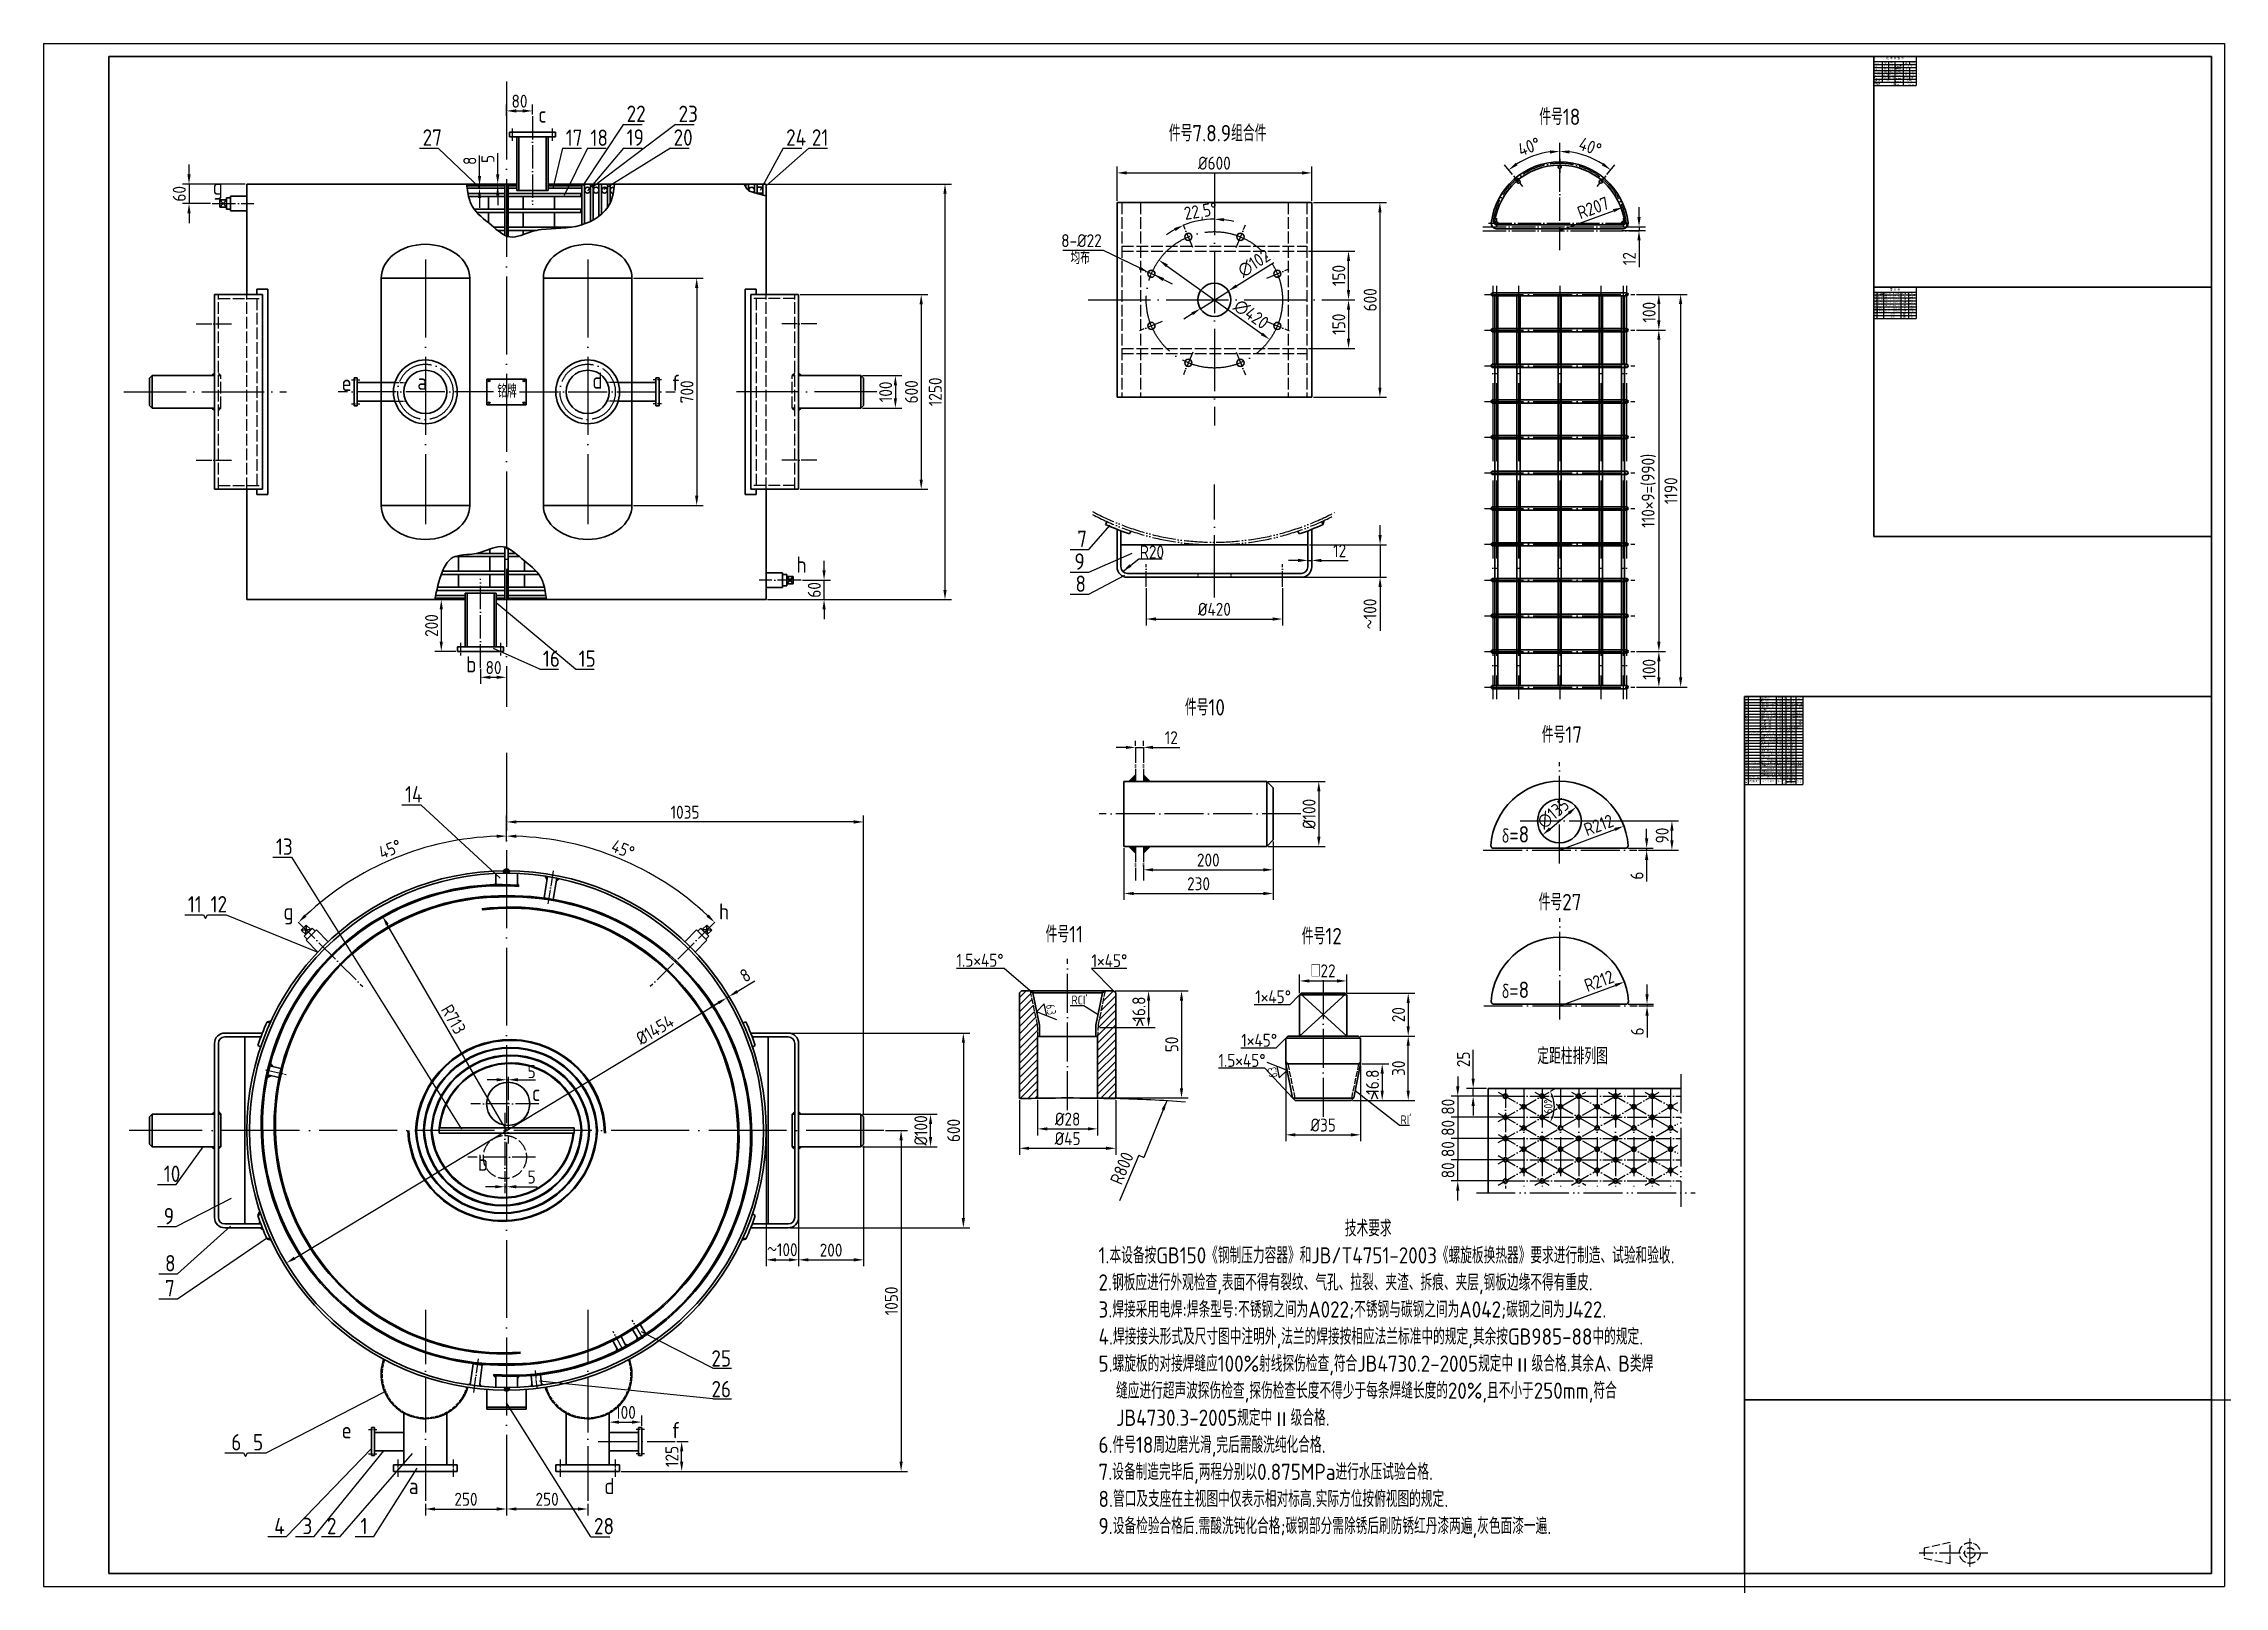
# Model space of a CAD drawing. Header units: millimetres. Extents: x 6220 to 53600, y -8031 to 13822.
# Drawn here: x 16441 to 23161, y 9070 to 13822 of the extents above; entities that cross this region are included whole.
import ezdxf

# ---------------------------------------------------------------- set-up
doc = ezdxf.new("R2010")
doc.units = ezdxf.units.MM
for name, pattern in [('ACAD_ISO02W100', [15, 12, -3]), ('ACAD_ISO04W100', [30, 24, -3, 0, -3]), ('ACAD_ISO05W100', [33, 24, -3, 0, -3, 0, -3])]:
    doc.linetypes.add(name, pattern=pattern)
for name, color, linetype in [('2', 3, 'Continuous'), ('双点画线', 7, 'ACAD_ISO05W100'), ('填充线', 2, 'Continuous'), ('标注线', 1, 'Continuous'), ('虚线', 3, 'ACAD_ISO02W100'), ('轴线', 5, 'ACAD_ISO04W100')]:
    doc.layers.add(name, color=color, linetype=linetype)
for name, color, linetype, lineweight in [('中心线', 2, 'ACAD_ISO02W100', 20), ('粗线', 7, 'Continuous', 40), ('轮廓线', 7, 'Continuous', 40), ('钢板', 5, 'Continuous', 40)]:
    doc.layers.add(name, color=color, linetype=linetype, lineweight=lineweight)
doc.styles.add('GB', font='gbenor.shx', dxfattribs={"bigfont": 'gbcbig.shx'})
doc.styles.get("Standard").update_dxf_attribs({"font": 'txt', "bigfont": 'gbcbig.shx'})
doc.dimstyles.new('ISO-25', dxfattribs={"dimtxt": 40, "dimasz": 30, "dimexe": 20, "dimexo": 5, "dimgap": 10, "dimtad": 1, "dimtxsty": 'GB', "dimcen": 2.5, "dimadec": 0, "dimazin": 0, "dimtfac": 1, "dimtmove": 0, "dimatfit": 0, "dimfxl": 0, "dimarcsym": 0})

# ---------------------------------------------------------------- blocks, each defined once
blk = doc.blocks.new('*D179')
at = {"layer": 'Defpoints', "color": 0}
for p in [(21307.3, 13318.3), (21113.2, 13246.4)]:
    blk.add_point(p, dxfattribs=at)
at = {"layer": '标注线', "color": 0, "lineweight": -2}
blk.add_line((21113.2, 13246.4), (21279.2, 13307.9), dxfattribs=at)
at = {"layer": '标注线', "color": 0}
blk.add_solid([(21277.5, 13312.6), (21280.9, 13303.2), (21307.3, 13318.3)], dxfattribs=at)
at = {"layer": '标注线', "color": 0, "insert": (21216.3, 13316.6), "char_height": 40, "attachment_point": 5, "rotation": 20.34359, "style": 'GB'}
blk.add_mtext('R207', dxfattribs=at)
blk = doc.blocks.new('*D180')
at = {"layer": 'Defpoints', "color": 0}
for p in [(21301.1, 13258.4), (21301.1, 13246.4), (21357.7, 13258.4)]:
    blk.add_point(p, dxfattribs=at)
at = {"layer": '标注线', "color": 0, "lineweight": -2}
for p, q in [((21357.7, 13288.4), (21357.7, 13318.4)), ((21306.1, 13258.4), (21377.7, 13258.4)), ((21306.1, 13246.4), (21377.7, 13246.4)), ((21357.7, 13258.4), (21357.7, 13246.4)), ((21357.7, 13216.4), (21357.7, 13134.4))]:
    blk.add_line(p, q, dxfattribs=at)
at = {"layer": '标注线', "color": 0}
for points in [[(21352.7, 13288.4), (21362.7, 13288.4), (21357.7, 13258.4)], [(21352.7, 13216.4), (21362.7, 13216.4), (21357.7, 13246.4)]]:
    blk.add_solid(points, dxfattribs=at)
at = {"layer": '标注线', "color": 0, "insert": (21327.7, 13160.4), "char_height": 40, "attachment_point": 5, "rotation": 90, "style": 'GB'}
blk.add_mtext('12', dxfattribs=at)
blk = doc.blocks.new('*D181')
at = {"layer": 'Defpoints', "color": 0}
for p in [(18960.1, 10524.8), (19174.6, 10524.8), (18960.1, 10424.8)]:
    blk.add_point(p, dxfattribs=at)
at = {"layer": '标注线', "color": 0, "lineweight": -2}
for p, q in [((18965.1, 10524.8), (19194.6, 10524.8)), ((19174.6, 10454.8), (19174.6, 10494.8)), ((18965.1, 10424.8), (19194.6, 10424.8))]:
    blk.add_line(p, q, dxfattribs=at)
at = {"layer": '标注线', "color": 0}
for points in [[(19169.6, 10494.8), (19179.6, 10494.8), (19174.6, 10524.8)], [(19169.6, 10454.8), (19179.6, 10454.8), (19174.6, 10424.8)]]:
    blk.add_solid(points, dxfattribs=at)
at = {"layer": '标注线', "color": 0, "insert": (19144.6, 10474.8), "char_height": 40, "attachment_point": 5, "rotation": 90, "style": 'GB'}
blk.add_mtext('%%c100', dxfattribs=at)
blk = doc.blocks.new('*D182')
at = {"layer": 'Defpoints', "color": 0}
for p in [(17868, 11637.8), (17633.3, 11350.6), (17225.9, 11116.9), (17424.9, 10917.9), (17868, 9311.8)]:
    blk.add_point(p, dxfattribs=at)
at = {"layer": '标注线', "color": 0, "lineweight": -2}
blk.add_arc((17868, 10474.8), 906.7, 91.89592, 133.10408, dxfattribs=at)
at = {"layer": '标注线', "color": 0}
for points in [[(17837.9, 11386), (17838.1, 11376), (17868, 11381.5)], [(17251.9, 11133.2), (17245, 11140.4), (17226.9, 11115.9)]]:
    blk.add_solid(points, dxfattribs=at)
at = {"layer": '标注线', "color": 0, "insert": (17509.1, 11341.2), "char_height": 40, "attachment_point": 5, "rotation": 22.5, "style": 'GB'}
blk.add_mtext('45°', dxfattribs=at)
blk = doc.blocks.new('*D183')
at = {"layer": 'Defpoints', "color": 0}
for p in [(18668, 10474.8), (18768, 10206.8), (18768, 10076.3)]:
    blk.add_point(p, dxfattribs=at)
at = {"layer": '标注线', "color": 0, "lineweight": -2}
for p, q in [((18668, 10469.8), (18668, 10056.3)), ((18768, 10201.8), (18768, 10056.3)), ((18698, 10076.3), (18738, 10076.3))]:
    blk.add_line(p, q, dxfattribs=at)
at = {"layer": '标注线', "color": 0}
for points in [[(18698, 10081.3), (18698, 10071.3), (18668, 10076.3)], [(18738, 10081.3), (18738, 10071.3), (18768, 10076.3)]]:
    blk.add_solid(points, dxfattribs=at)
at = {"layer": '标注线', "color": 0, "insert": (18718, 10107.4), "char_height": 40, "attachment_point": 5, "style": 'GB'}
blk.add_mtext('～100', dxfattribs=at)
blk = doc.blocks.new('*D184')
at = {"layer": 'Defpoints', "color": 0}
for p in [(18968, 10432.7), (18768, 10206.8), (18968, 10076.3)]:
    blk.add_point(p, dxfattribs=at)
at = {"layer": '标注线', "color": 0, "lineweight": -2}
for p, q in [((18968, 10427.7), (18968, 10056.3)), ((18768, 10201.8), (18768, 10056.3)), ((18798, 10076.3), (18938, 10076.3))]:
    blk.add_line(p, q, dxfattribs=at)
at = {"layer": '标注线', "color": 0}
for points in [[(18798, 10081.3), (18798, 10071.3), (18768, 10076.3)], [(18938, 10081.3), (18938, 10071.3), (18968, 10076.3)]]:
    blk.add_solid(points, dxfattribs=at)
at = {"layer": '标注线', "color": 0, "insert": (18868, 10106.3), "char_height": 40, "attachment_point": 5, "style": 'GB'}
blk.add_mtext('200', dxfattribs=at)
blk = doc.blocks.new('*D158')
at = {"layer": 'Defpoints', "color": 0}
for p in [(17868, 11425.1), (17868, 11359.7), (18968, 10517)]:
    blk.add_point(p, dxfattribs=at)
at = {"layer": '标注线', "color": 0, "lineweight": -2}
for p, q in [((17868, 11364.7), (17868, 11445.1)), ((18938, 11425.1), (17898, 11425.1)), ((18968, 10522), (18968, 11445.1))]:
    blk.add_line(p, q, dxfattribs=at)
at = {"layer": '标注线', "color": 0}
for points in [[(17898, 11430.1), (17898, 11420.1), (17868, 11425.1)], [(18938, 11430.1), (18938, 11420.1), (18968, 11425.1)]]:
    blk.add_solid(points, dxfattribs=at)
at = {"layer": '标注线', "color": 0, "insert": (18418, 11455.1), "char_height": 40, "attachment_point": 5, "style": 'GB'}
blk.add_mtext('1035', dxfattribs=at)
blk = doc.blocks.new('*D185')
at = {"layer": 'Defpoints', "color": 0}
for p in [(19031, 10474.8), (18216.3, 9424.8), (19083.8, 9424.8)]:
    blk.add_point(p, dxfattribs=at)
at = {"layer": '标注线', "color": 0, "lineweight": -2}
for p, q in [((19036, 10474.8), (19103.8, 10474.8)), ((19083.8, 10444.8), (19083.8, 9454.8)), ((18221.3, 9424.8), (19103.8, 9424.8))]:
    blk.add_line(p, q, dxfattribs=at)
at = {"layer": '标注线', "color": 0}
for points in [[(19078.8, 10444.8), (19088.8, 10444.8), (19083.8, 10474.8)], [(19078.8, 9454.8), (19088.8, 9454.8), (19083.8, 9424.8)]]:
    blk.add_solid(points, dxfattribs=at)
at = {"layer": '标注线', "color": 0, "insert": (19053.8, 9949.8), "char_height": 40, "attachment_point": 5, "rotation": 90, "style": 'GB'}
blk.add_mtext('1050', dxfattribs=at)
blk = doc.blocks.new('*D186')
at = {"layer": 'Defpoints', "color": 0}
for p in [(18736, 10774.8), (18736, 10174.8), (19275.7, 10174.8)]:
    blk.add_point(p, dxfattribs=at)
at = {"layer": '标注线', "color": 0, "lineweight": -2}
for p, q in [((18741, 10774.8), (19295.7, 10774.8)), ((19275.7, 10744.8), (19275.7, 10204.8)), ((18741, 10174.8), (19295.7, 10174.8))]:
    blk.add_line(p, q, dxfattribs=at)
at = {"layer": '标注线', "color": 0}
for points in [[(19270.7, 10744.8), (19280.7, 10744.8), (19275.7, 10774.8)], [(19270.7, 10204.8), (19280.7, 10204.8), (19275.7, 10174.8)]]:
    blk.add_solid(points, dxfattribs=at)
at = {"layer": '标注线', "color": 0, "insert": (19245.7, 10474.8), "char_height": 40, "attachment_point": 5, "rotation": 90, "style": 'GB'}
blk.add_mtext('600', dxfattribs=at)
blk = doc.blocks.new('*D187')
at = {"layer": 'Defpoints', "color": 0}
for p in [(17868, 10636.4), (17873, 10639.8), (17873, 10631)]:
    blk.add_point(p, dxfattribs=at)
at = {"layer": '标注线', "color": 0, "lineweight": -2}
for p, q in [((17838, 10631), (17808, 10631)), ((17868, 10631.4), (17868, 10611)), ((17868, 10631), (17873, 10631)), ((17873, 10634.8), (17873, 10611)), ((17903, 10631), (17957.7, 10631))]:
    blk.add_line(p, q, dxfattribs=at)
at = {"layer": '标注线', "color": 0}
for points in [[(17838, 10636), (17838, 10626), (17868, 10631)], [(17903, 10636), (17903, 10626), (17873, 10631)]]:
    blk.add_solid(points, dxfattribs=at)
at = {"layer": '标注线', "color": 0, "insert": (17945.3, 10656), "char_height": 40, "attachment_point": 5, "style": 'GB'}
blk.add_mtext('5', dxfattribs=at)
blk = doc.blocks.new('*D188')
at = {"layer": 'Defpoints', "color": 0}
for p in [(17863, 10316.5), (17863, 10301.4), (17868, 10312.5)]:
    blk.add_point(p, dxfattribs=at)
at = {"layer": '标注线', "color": 0, "lineweight": -2}
for p, q in [((17833, 10301.4), (17803, 10301.4)), ((17863, 10311.5), (17863, 10281.4)), ((17863, 10301.4), (17868, 10301.4)), ((17868, 10307.5), (17868, 10281.4)), ((17898, 10301.4), (17962.7, 10301.4))]:
    blk.add_line(p, q, dxfattribs=at)
at = {"layer": '标注线', "color": 0}
for points in [[(17833, 10306.4), (17833, 10296.4), (17863, 10301.4)], [(17898, 10306.4), (17898, 10296.4), (17868, 10301.4)]]:
    blk.add_solid(points, dxfattribs=at)
at = {"layer": '标注线', "color": 0, "insert": (17945.3, 10331.4), "char_height": 40, "attachment_point": 5, "style": 'GB'}
blk.add_mtext('5', dxfattribs=at)
blk = doc.blocks.new('*D189')
at = {"layer": 'Defpoints', "color": 0}
for p in [(18546.5, 10883.3), (17189.5, 10066.3)]:
    blk.add_point(p, dxfattribs=at)
at = {"layer": '标注线', "color": 0, "lineweight": -2}
blk.add_line((17215.2, 10081.8), (18520.8, 10867.8), dxfattribs=at)
at = {"layer": '标注线', "color": 0}
for points in [[(18518.2, 10872.1), (18523.4, 10863.6), (18546.5, 10883.3)], [(17212.6, 10086.1), (17217.7, 10077.5), (17189.5, 10066.3)]]:
    blk.add_solid(points, dxfattribs=at)
at = {"layer": '标注线', "color": 0, "insert": (18325, 10785), "char_height": 40, "attachment_point": 5, "rotation": 31.04869, "style": 'GB'}
blk.add_mtext('%%C1454', dxfattribs=at)
blk = doc.blocks.new('*D190')
at = {"layer": 'Defpoints', "color": 0}
for p in [(18553.4, 10887.4), (18553.4, 10887.4), (18546.5, 10883.3)]:
    blk.add_point(p, dxfattribs=at)
at = {"layer": '标注线', "color": 0, "lineweight": -2}
for p, q in [((18543.9, 10887.6), (18536.2, 10900.4)), ((18550.8, 10891.7), (18543, 10904.6)), ((18546.5, 10883.3), (18553.4, 10887.4)), ((18579.1, 10902.9), (18633.3, 10935.6)), ((18520.8, 10867.8), (18495.1, 10852.4))]:
    blk.add_line(p, q, dxfattribs=at)
at = {"layer": '标注线', "color": 0}
for points in [[(18576.5, 10907.2), (18581.6, 10898.6), (18553.4, 10887.4)], [(18518.2, 10872.1), (18523.4, 10863.6), (18546.5, 10883.3)]]:
    blk.add_solid(points, dxfattribs=at)
at = {"layer": '标注线', "color": 0, "insert": (18603.6, 10952.7), "char_height": 40, "attachment_point": 5, "rotation": 31.04869, "style": 'GB'}
blk.add_mtext('8', dxfattribs=at)
blk = doc.blocks.new('*D191')
at = {"layer": 'Defpoints', "color": 0}
for p in [(17868, 9370.3), (17618, 9329.9), (17868, 9308.8)]:
    blk.add_point(p, dxfattribs=at)
at = {"layer": '标注线', "color": 0, "lineweight": -2}
for p, q in [((17868, 9365.3), (17868, 9288.8)), ((17618, 9324.9), (17618, 9288.8)), ((17648, 9308.8), (17838, 9308.8))]:
    blk.add_line(p, q, dxfattribs=at)
at = {"layer": '标注线', "color": 0}
for points in [[(17648, 9313.8), (17648, 9303.8), (17618, 9308.8)], [(17838, 9313.8), (17838, 9303.8), (17868, 9308.8)]]:
    blk.add_solid(points, dxfattribs=at)
at = {"layer": '标注线', "color": 0, "insert": (17743, 9338.8), "char_height": 40, "attachment_point": 5, "style": 'GB'}
blk.add_mtext('250', dxfattribs=at)
blk = doc.blocks.new('*D159')
at = {"layer": 'Defpoints', "color": 0}
for p in [(17868, 9370.3), (17868, 9308.8), (18118, 9329.9)]:
    blk.add_point(p, dxfattribs=at)
at = {"layer": '标注线', "color": 0, "lineweight": -2}
for p, q in [((17868, 9365.3), (17868, 9288.8)), ((18088, 9308.8), (17898, 9308.8)), ((18118, 9324.9), (18118, 9288.8))]:
    blk.add_line(p, q, dxfattribs=at)
at = {"layer": '标注线', "color": 0}
for points in [[(17898, 9313.8), (17898, 9303.8), (17868, 9308.8)], [(18088, 9313.8), (18088, 9303.8), (18118, 9308.8)]]:
    blk.add_solid(points, dxfattribs=at)
at = {"layer": '标注线', "color": 0, "insert": (17993, 9338.8), "char_height": 40, "attachment_point": 5, "style": 'GB'}
blk.add_mtext('250', dxfattribs=at)
blk = doc.blocks.new('*D192')
at = {"layer": 'Defpoints', "color": 0}
for p in [(17868, 13595.2), (17948, 13615.2), (17948, 13599.5)]:
    blk.add_point(p, dxfattribs=at)
at = {"layer": '标注线', "color": 0, "lineweight": -2}
for p, q in [((17868, 13600.2), (17868, 13635.2)), ((17898, 13615.2), (17918, 13615.2)), ((17948, 13604.5), (17948, 13635.2))]:
    blk.add_line(p, q, dxfattribs=at)
at = {"layer": '标注线', "color": 0}
for points in [[(17898, 13620.2), (17898, 13610.2), (17868, 13615.2)], [(17918, 13620.2), (17918, 13610.2), (17948, 13615.2)]]:
    blk.add_solid(points, dxfattribs=at)
at = {"layer": '标注线', "color": 0, "insert": (17908, 13645.2), "char_height": 40, "attachment_point": 5, "style": 'GB'}
blk.add_mtext('80', dxfattribs=at)
blk = doc.blocks.new('*D193')
at = {"layer": 'Defpoints', "color": 0}
for p in [(18960.1, 12799.9), (18960.1, 12699.9), (19066.2, 12699.9)]:
    blk.add_point(p, dxfattribs=at)
at = {"layer": '标注线', "color": 0, "lineweight": -2}
for p, q in [((18965.1, 12799.9), (19086.2, 12799.9)), ((19066.2, 12769.9), (19066.2, 12729.9)), ((18965.1, 12699.9), (19086.2, 12699.9))]:
    blk.add_line(p, q, dxfattribs=at)
at = {"layer": '标注线', "color": 0}
for points in [[(19061.2, 12769.9), (19071.2, 12769.9), (19066.2, 12799.9)], [(19061.2, 12729.9), (19071.2, 12729.9), (19066.2, 12699.9)]]:
    blk.add_solid(points, dxfattribs=at)
at = {"layer": '标注线', "color": 0, "insert": (19036.2, 12749.9), "char_height": 40, "attachment_point": 5, "rotation": 90, "style": 'GB'}
blk.add_mtext('100', dxfattribs=at)
blk = doc.blocks.new('*D194')
at = {"layer": 'Defpoints', "color": 0}
for p in [(18768, 13049.9), (18768, 12449.9), (19145.8, 12449.9)]:
    blk.add_point(p, dxfattribs=at)
at = {"layer": '标注线', "color": 0, "lineweight": -2}
for p, q in [((18773, 13049.9), (19165.8, 13049.9)), ((19145.8, 13019.9), (19145.8, 12479.9)), ((18773, 12449.9), (19165.8, 12449.9))]:
    blk.add_line(p, q, dxfattribs=at)
at = {"layer": '标注线', "color": 0}
for points in [[(19140.8, 13019.9), (19150.8, 13019.9), (19145.8, 13049.9)], [(19140.8, 12479.9), (19150.8, 12479.9), (19145.8, 12449.9)]]:
    blk.add_solid(points, dxfattribs=at)
at = {"layer": '标注线', "color": 0, "insert": (19115.8, 12749.9), "char_height": 40, "attachment_point": 5, "rotation": 90, "style": 'GB'}
blk.add_mtext('600', dxfattribs=at)
blk = doc.blocks.new('*D160')
at = {"layer": 'Defpoints', "color": 0}
for p in [(18667.6, 13389.9), (19219.1, 13389.9), (18667.6, 12109.9)]:
    blk.add_point(p, dxfattribs=at)
at = {"layer": '标注线', "color": 0, "lineweight": -2}
for p, q in [((18672.6, 13389.9), (19239.1, 13389.9)), ((19219.1, 12139.9), (19219.1, 13359.9)), ((18672.6, 12109.9), (19239.1, 12109.9))]:
    blk.add_line(p, q, dxfattribs=at)
at = {"layer": '标注线', "color": 0}
for points in [[(19214.1, 13359.9), (19224.1, 13359.9), (19219.1, 13389.9)], [(19214.1, 12139.9), (19224.1, 12139.9), (19219.1, 12109.9)]]:
    blk.add_solid(points, dxfattribs=at)
at = {"layer": '标注线', "color": 0, "insert": (19189.1, 12749.9), "char_height": 40, "attachment_point": 5, "rotation": 90, "style": 'GB'}
blk.add_mtext('1250', dxfattribs=at)
blk = doc.blocks.new('*D161')
at = {"layer": 'Defpoints', "color": 0}
for p in [(18775.4, 12169.9), (18846.4, 12169.9), (18668, 12109.9)]:
    blk.add_point(p, dxfattribs=at)
at = {"layer": '标注线', "color": 0, "lineweight": -2}
for p, q in [((18780.4, 12169.9), (18866.4, 12169.9)), ((18846.4, 12199.9), (18846.4, 12229.9)), ((18846.4, 12109.9), (18846.4, 12169.9)), ((18673, 12109.9), (18866.4, 12109.9)), ((18846.4, 12079.9), (18846.4, 12049.9))]:
    blk.add_line(p, q, dxfattribs=at)
at = {"layer": '标注线', "color": 0}
for points in [[(18841.4, 12199.9), (18851.4, 12199.9), (18846.4, 12169.9)], [(18841.4, 12079.9), (18851.4, 12079.9), (18846.4, 12109.9)]]:
    blk.add_solid(points, dxfattribs=at)
at = {"layer": '标注线', "color": 0, "insert": (18816.4, 12139.9), "char_height": 40, "attachment_point": 5, "rotation": 90, "style": 'GB'}
blk.add_mtext('60', dxfattribs=at)
blk = doc.blocks.new('*D195')
at = {"layer": 'Defpoints', "color": 0}
for p in [(17667.9, 12109.9), (17666.9, 11950.4), (17717.2, 11950.4)]:
    blk.add_point(p, dxfattribs=at)
at = {"layer": '标注线', "color": 0, "lineweight": -2}
for p, q in [((17662.9, 12109.9), (17646.9, 12109.9)), ((17666.9, 12079.9), (17666.9, 11980.4)), ((17712.2, 11950.4), (17646.9, 11950.4))]:
    blk.add_line(p, q, dxfattribs=at)
at = {"layer": '标注线', "color": 0}
for points in [[(17661.9, 12079.9), (17671.9, 12079.9), (17666.9, 12109.9)], [(17661.9, 11980.4), (17671.9, 11980.4), (17666.9, 11950.4)]]:
    blk.add_solid(points, dxfattribs=at)
at = {"layer": '标注线', "color": 0, "insert": (17636.9, 12030.1), "char_height": 40, "attachment_point": 5, "rotation": 90, "style": 'GB'}
blk.add_mtext('200', dxfattribs=at)
blk = doc.blocks.new('*D196')
at = {"layer": 'Defpoints', "color": 0}
for p in [(18254.5, 13099.9), (18254.5, 12399.9), (18454, 12399.9)]:
    blk.add_point(p, dxfattribs=at)
at = {"layer": '标注线', "color": 0, "lineweight": -2}
for p, q in [((18259.5, 13099.9), (18474, 13099.9)), ((18454, 13069.9), (18454, 12429.9)), ((18259.5, 12399.9), (18474, 12399.9))]:
    blk.add_line(p, q, dxfattribs=at)
at = {"layer": '标注线', "color": 0}
for points in [[(18449, 13069.9), (18459, 13069.9), (18454, 13099.9)], [(18449, 12429.9), (18459, 12429.9), (18454, 12399.9)]]:
    blk.add_solid(points, dxfattribs=at)
at = {"layer": '标注线', "color": 0, "insert": (18424, 12749.9), "char_height": 40, "attachment_point": 5, "rotation": 90, "style": 'GB'}
blk.add_mtext('700', dxfattribs=at)
blk = doc.blocks.new('*D162')
at = {"layer": 'Defpoints', "color": 0}
for p in [(17788, 11901.3), (17868, 11901.3), (17868, 11870.6)]:
    blk.add_point(p, dxfattribs=at)
at = {"layer": '标注线', "color": 0, "lineweight": -2}
for p, q in [((17788, 11896.3), (17788, 11850.6)), ((17868, 11896.3), (17868, 11850.6)), ((17818, 11870.6), (17838, 11870.6))]:
    blk.add_line(p, q, dxfattribs=at)
at = {"layer": '标注线', "color": 0}
for points in [[(17818, 11875.6), (17818, 11865.6), (17788, 11870.6)], [(17838, 11875.6), (17838, 11865.6), (17868, 11870.6)]]:
    blk.add_solid(points, dxfattribs=at)
at = {"layer": '标注线', "color": 0, "insert": (17828, 11900.6), "char_height": 40, "attachment_point": 5, "style": 'GB'}
blk.add_mtext('80', dxfattribs=at)
blk = doc.blocks.new('*T164')
at = {"layer": '2', "color": 0, "lineweight": -2}
for p, q in [((0, 0), (11.2, 0)), ((0, 0), (0, -9)), ((11.2, 0), (48.4, 0)), ((11.2, 0), (11.2, -9)), ((48.4, 0), (98.4, 0)), ((48.4, 0), (48.4, -9)), ((98.4, 0), (116.5, 0)), ((98.4, 0), (98.4, -9)), ((116.5, 0), (127.7, 0)), ((116.5, 0), (116.5, -9)), ((127.7, 0), (143, 0)), ((127.7, 0), (127.7, -9)), ((143, 0), (158.2, 0)), ((143, 0), (143, -9)), ((158.2, 0), (179.9, 0)), ((158.2, 0), (158.2, -9)), ((179.9, 0), (179.9, -9)), ((0, -9), (11.2, -9)), ((0, -9), (0, -18)), ((0, -18), (11.2, -18)), ((0, -18), (0, -27)), ((0, -27), (11.2, -27)), ((0, -27), (0, -36)), ((0, -36), (11.2, -36)), ((0, -36), (0, -45)), ((0, -45), (11.2, -45)), ((0, -45), (0, -54)), ((0, -54), (11.2, -54)), ((0, -54), (0, -63)), ((0, -63), (11.2, -63)), ((0, -63), (0, -72)), ((11.2, -9), (48.4, -9)), ((11.2, -9), (11.2, -18)), ((11.2, -18), (48.4, -18)), ((11.2, -18), (11.2, -27)), ((11.2, -27), (48.4, -27)), ((11.2, -27), (11.2, -36)), ((11.2, -36), (48.4, -36)), ((11.2, -36), (11.2, -45)), ((11.2, -45), (48.4, -45)), ((11.2, -45), (11.2, -54)), ((11.2, -54), (48.4, -54)), ((11.2, -54), (11.2, -63)), ((11.2, -63), (48.4, -63)), ((11.2, -63), (11.2, -72)), ((48.4, -9), (98.4, -9)), ((48.4, -9), (48.4, -18)), ((48.4, -18), (98.4, -18)), ((48.4, -18), (48.4, -27)), ((48.4, -27), (98.4, -27)), ((48.4, -27), (48.4, -36)), ((48.4, -36), (98.4, -36)), ((48.4, -36), (48.4, -45)), ((48.4, -45), (98.4, -45)), ((48.4, -45), (48.4, -54)), ((48.4, -54), (98.4, -54)), ((48.4, -54), (48.4, -63)), ((48.4, -63), (98.4, -63)), ((48.4, -63), (48.4, -72)), ((98.4, -9), (116.5, -9)), ((98.4, -9), (98.4, -18)), ((98.4, -18), (116.5, -18)), ((98.4, -18), (98.4, -27)), ((98.4, -27), (116.5, -27)), ((98.4, -27), (98.4, -36)), ((98.4, -36), (116.5, -36)), ((98.4, -36), (98.4, -45)), ((98.4, -45), (116.5, -45)), ((98.4, -45), (98.4, -54)), ((98.4, -54), (116.5, -54)), ((98.4, -54), (98.4, -63)), ((98.4, -63), (116.5, -63)), ((98.4, -63), (98.4, -72)), ((116.5, -9), (127.7, -9)), ((116.5, -9), (116.5, -18)), ((116.5, -18), (127.7, -18)), ((116.5, -18), (116.5, -27)), ((116.5, -27), (127.7, -27)), ((116.5, -27), (116.5, -36)), ((116.5, -36), (127.7, -36)), ((116.5, -36), (116.5, -45)), ((116.5, -45), (127.7, -45)), ((116.5, -45), (116.5, -54)), ((116.5, -54), (127.7, -54)), ((116.5, -54), (116.5, -63)), ((116.5, -63), (127.7, -63)), ((116.5, -63), (116.5, -72)), ((127.7, -9), (143, -9)), ((127.7, -9), (127.7, -18)), ((127.7, -18), (143, -18)), ((127.7, -18), (127.7, -27)), ((127.7, -27), (143, -27)), ((127.7, -27), (127.7, -36)), ((127.7, -36), (143, -36)), ((127.7, -36), (127.7, -45)), ((127.7, -45), (143, -45)), ((127.7, -45), (127.7, -54)), ((127.7, -54), (143, -54)), ((127.7, -54), (127.7, -63)), ((127.7, -63), (143, -63)), ((127.7, -63), (127.7, -72)), ((143, -9), (158.2, -9)), ((143, -9), (143, -18)), ((143, -18), (158.2, -18)), ((143, -18), (143, -27)), ((143, -27), (158.2, -27)), ((143, -27), (143, -36)), ((143, -36), (158.2, -36)), ((143, -36), (143, -45)), ((143, -45), (158.2, -45)), ((143, -45), (143, -54)), ((143, -54), (158.2, -54)), ((143, -54), (143, -63)), ((143, -63), (158.2, -63)), ((143, -63), (143, -72)), ((158.2, -9), (179.9, -9)), ((158.2, -9), (158.2, -18)), ((158.2, -18), (179.9, -18)), ((158.2, -18), (158.2, -27)), ((158.2, -27), (179.9, -27)), ((158.2, -27), (158.2, -36)), ((158.2, -36), (179.9, -36)), ((158.2, -36), (158.2, -45)), ((158.2, -45), (179.9, -45)), ((158.2, -45), (158.2, -54)), ((158.2, -54), (179.9, -54)), ((158.2, -54), (158.2, -63)), ((158.2, -63), (179.9, -63)), ((158.2, -63), (158.2, -72)), ((179.9, -9), (179.9, -18)), ((179.9, -18), (179.9, -27)), ((179.9, -27), (179.9, -36)), ((179.9, -36), (179.9, -45)), ((179.9, -45), (179.9, -54)), ((179.9, -54), (179.9, -63)), ((179.9, -63), (179.9, -72)), ((0, -72), (11.2, -72)), ((0, -72), (0, -81)), ((0, -81), (11.2, -81)), ((0, -81), (0, -90)), ((0, -90), (11.2, -90)), ((0, -90), (0, -99)), ((0, -99), (11.2, -99)), ((0, -99), (0, -108)), ((0, -108), (11.2, -108)), ((0, -108), (0, -117)), ((0, -117), (11.2, -117)), ((0, -117), (0, -126)), ((0, -126), (11.2, -126)), ((0, -126), (0, -135)), ((11.2, -72), (48.4, -72)), ((11.2, -72), (11.2, -81)), ((11.2, -81), (48.4, -81)), ((11.2, -81), (11.2, -90)), ((11.2, -90), (48.4, -90)), ((11.2, -90), (11.2, -99)), ((11.2, -99), (48.4, -99)), ((11.2, -99), (11.2, -108)), ((11.2, -108), (48.4, -108)), ((11.2, -108), (11.2, -117)), ((11.2, -117), (48.4, -117)), ((11.2, -117), (11.2, -126)), ((11.2, -126), (48.4, -126)), ((11.2, -126), (11.2, -135)), ((48.4, -72), (98.4, -72)), ((48.4, -72), (48.4, -81)), ((48.4, -81), (98.4, -81)), ((48.4, -81), (48.4, -90)), ((48.4, -90), (98.4, -90)), ((48.4, -90), (48.4, -99)), ((48.4, -99), (98.4, -99)), ((48.4, -99), (48.4, -108)), ((48.4, -108), (98.4, -108)), ((48.4, -108), (48.4, -117)), ((48.4, -117), (98.4, -117)), ((48.4, -117), (48.4, -126)), ((48.4, -126), (98.4, -126)), ((48.4, -126), (48.4, -135)), ((98.4, -72), (116.5, -72)), ((98.4, -72), (98.4, -81)), ((98.4, -81), (116.5, -81)), ((98.4, -81), (98.4, -90)), ((98.4, -90), (116.5, -90)), ((98.4, -90), (98.4, -99)), ((98.4, -99), (116.5, -99)), ((98.4, -99), (98.4, -108)), ((98.4, -108), (116.5, -108)), ((98.4, -108), (98.4, -117)), ((98.4, -117), (116.5, -117)), ((98.4, -117), (98.4, -126)), ((98.4, -126), (116.5, -126)), ((98.4, -126), (98.4, -135)), ((116.5, -72), (127.7, -72)), ((116.5, -72), (116.5, -81)), ((116.5, -81), (127.7, -81)), ((116.5, -81), (116.5, -90)), ((116.5, -90), (127.7, -90)), ((116.5, -90), (116.5, -99)), ((116.5, -99), (127.7, -99)), ((116.5, -99), (116.5, -108)), ((116.5, -108), (127.7, -108)), ((116.5, -108), (116.5, -117)), ((116.5, -117), (127.7, -117)), ((116.5, -117), (116.5, -126)), ((116.5, -126), (127.7, -126)), ((116.5, -126), (116.5, -135)), ((127.7, -72), (143, -72)), ((127.7, -72), (127.7, -81)), ((127.7, -81), (143, -81)), ((127.7, -81), (127.7, -90)), ((127.7, -90), (143, -90)), ((127.7, -90), (127.7, -99)), ((127.7, -99), (143, -99)), ((127.7, -99), (127.7, -108)), ((127.7, -108), (143, -108)), ((127.7, -108), (127.7, -117)), ((127.7, -117), (143, -117)), ((127.7, -117), (127.7, -126)), ((127.7, -126), (143, -126)), ((127.7, -126), (127.7, -135)), ((143, -72), (158.2, -72)), ((143, -72), (143, -81)), ((143, -81), (158.2, -81)), ((143, -81), (143, -90)), ((143, -90), (158.2, -90)), ((143, -90), (143, -99)), ((143, -99), (158.2, -99)), ((143, -99), (143, -108)), ((143, -108), (158.2, -108)), ((143, -108), (143, -117)), ((143, -117), (158.2, -117)), ((143, -117), (143, -126)), ((143, -126), (158.2, -126)), ((143, -126), (143, -135)), ((158.2, -72), (179.9, -72)), ((158.2, -72), (158.2, -81)), ((158.2, -81), (179.9, -81)), ((158.2, -81), (158.2, -90)), ((158.2, -90), (179.9, -90)), ((158.2, -90), (158.2, -99)), ((158.2, -99), (179.9, -99)), ((158.2, -99), (158.2, -108)), ((158.2, -108), (179.9, -108)), ((158.2, -108), (158.2, -117)), ((158.2, -117), (179.9, -117)), ((158.2, -117), (158.2, -126)), ((158.2, -126), (179.9, -126)), ((158.2, -126), (158.2, -135)), ((179.9, -72), (179.9, -81)), ((179.9, -81), (179.9, -90)), ((179.9, -90), (179.9, -99)), ((179.9, -99), (179.9, -108)), ((179.9, -108), (179.9, -117)), ((179.9, -117), (179.9, -126)), ((179.9, -126), (179.9, -135)), ((0, -135), (11.2, -135)), ((0, -135), (0, -144)), ((0, -144), (11.2, -144)), ((0, -144), (0, -153.2)), ((0, -153.2), (11.2, -153.2)), ((0, -153.2), (0, -162.2)), ((0, -162.2), (11.2, -162.2)), ((0, -162.2), (0, -171.4)), ((0, -171.4), (11.2, -171.4)), ((0, -171.4), (0, -180.6)), ((0, -180.6), (11.2, -180.6)), ((0, -180.6), (0, -189.8)), ((0, -189.8), (11.2, -189.8)), ((0, -189.8), (0, -198.8)), ((0, -198.8), (11.2, -198.8)), ((0, -198.8), (0, -207.8)), ((11.2, -135), (48.4, -135)), ((11.2, -135), (11.2, -144)), ((11.2, -144), (48.4, -144)), ((11.2, -144), (11.2, -153.2)), ((11.2, -153.2), (48.4, -153.2)), ((11.2, -153.2), (11.2, -162.2)), ((11.2, -162.2), (48.4, -162.2)), ((11.2, -162.2), (11.2, -171.4)), ((11.2, -171.4), (48.4, -171.4)), ((11.2, -171.4), (11.2, -180.6)), ((11.2, -180.6), (48.4, -180.6)), ((11.2, -180.6), (11.2, -189.8)), ((11.2, -189.8), (48.4, -189.8)), ((11.2, -189.8), (11.2, -198.8)), ((11.2, -198.8), (48.4, -198.8)), ((11.2, -198.8), (11.2, -207.8)), ((48.4, -135), (98.4, -135)), ((48.4, -135), (48.4, -144)), ((48.4, -144), (98.4, -144)), ((48.4, -144), (48.4, -153.2)), ((48.4, -153.2), (98.4, -153.2)), ((48.4, -153.2), (48.4, -162.2)), ((48.4, -162.2), (98.4, -162.2)), ((48.4, -162.2), (48.4, -171.4)), ((48.4, -171.4), (98.4, -171.4)), ((48.4, -171.4), (48.4, -180.6)), ((48.4, -180.6), (98.4, -180.6)), ((48.4, -180.6), (48.4, -189.8)), ((48.4, -189.8), (98.4, -189.8)), ((48.4, -189.8), (48.4, -198.8)), ((48.4, -198.8), (98.4, -198.8)), ((48.4, -198.8), (48.4, -207.8)), ((98.4, -135), (116.5, -135)), ((98.4, -135), (98.4, -144)), ((98.4, -144), (116.5, -144)), ((98.4, -144), (98.4, -153.2)), ((98.4, -153.2), (116.5, -153.2)), ((98.4, -153.2), (98.4, -162.2)), ((98.4, -162.2), (116.5, -162.2)), ((98.4, -162.2), (98.4, -171.4)), ((98.4, -171.4), (116.5, -171.4)), ((98.4, -171.4), (98.4, -180.6)), ((98.4, -180.6), (116.5, -180.6)), ((98.4, -180.6), (98.4, -189.8)), ((98.4, -189.8), (116.5, -189.8)), ((98.4, -189.8), (98.4, -198.8)), ((98.4, -198.8), (116.5, -198.8)), ((98.4, -198.8), (98.4, -207.8)), ((116.5, -135), (127.7, -135)), ((116.5, -135), (116.5, -144)), ((116.5, -144), (127.7, -144)), ((116.5, -144), (116.5, -153.2)), ((116.5, -153.2), (127.7, -153.2)), ((116.5, -153.2), (116.5, -162.2)), ((116.5, -162.2), (127.7, -162.2)), ((116.5, -162.2), (116.5, -171.4)), ((116.5, -171.4), (127.7, -171.4)), ((116.5, -171.4), (116.5, -180.6)), ((116.5, -180.6), (127.7, -180.6)), ((116.5, -180.6), (116.5, -189.8)), ((116.5, -189.8), (127.7, -189.8)), ((116.5, -189.8), (116.5, -198.8)), ((116.5, -198.8), (127.7, -198.8)), ((116.5, -198.8), (116.5, -207.8)), ((127.7, -135), (143, -135)), ((127.7, -135), (127.7, -144)), ((127.7, -144), (143, -144)), ((127.7, -144), (127.7, -153.2)), ((127.7, -153.2), (143, -153.2)), ((127.7, -153.2), (127.7, -162.2)), ((127.7, -162.2), (143, -162.2)), ((127.7, -162.2), (127.7, -171.4)), ((127.7, -171.4), (143, -171.4)), ((127.7, -171.4), (127.7, -180.6)), ((127.7, -180.6), (143, -180.6)), ((127.7, -180.6), (127.7, -189.8)), ((127.7, -189.8), (143, -189.8)), ((127.7, -189.8), (127.7, -198.8)), ((127.7, -198.8), (143, -198.8)), ((127.7, -198.8), (127.7, -207.8)), ((143, -135), (158.2, -135)), ((143, -135), (143, -144)), ((143, -144), (158.2, -144)), ((143, -144), (143, -153.2)), ((143, -153.2), (158.2, -153.2)), ((143, -153.2), (143, -162.2)), ((143, -162.2), (158.2, -162.2)), ((143, -162.2), (143, -171.4)), ((143, -171.4), (158.2, -171.4)), ((143, -171.4), (143, -180.6)), ((143, -180.6), (158.2, -180.6)), ((143, -180.6), (143, -189.8)), ((143, -189.8), (158.2, -189.8)), ((143, -189.8), (143, -198.8)), ((143, -198.8), (158.2, -198.8)), ((143, -198.8), (143, -207.8)), ((158.2, -135), (179.9, -135)), ((158.2, -135), (158.2, -144)), ((158.2, -144), (179.9, -144)), ((158.2, -144), (158.2, -153.2)), ((158.2, -153.2), (179.9, -153.2)), ((158.2, -153.2), (158.2, -162.2)), ((158.2, -162.2), (179.9, -162.2)), ((158.2, -162.2), (158.2, -171.4)), ((158.2, -171.4), (179.9, -171.4)), ((158.2, -171.4), (158.2, -180.6)), ((158.2, -180.6), (179.9, -180.6)), ((158.2, -180.6), (158.2, -189.8)), ((158.2, -189.8), (179.9, -189.8)), ((158.2, -189.8), (158.2, -198.8)), ((158.2, -198.8), (179.9, -198.8)), ((158.2, -198.8), (158.2, -207.8)), ((179.9, -135), (179.9, -144)), ((179.9, -144), (179.9, -153.2)), ((179.9, -153.2), (179.9, -162.2)), ((179.9, -162.2), (179.9, -171.4)), ((179.9, -171.4), (179.9, -180.6)), ((179.9, -180.6), (179.9, -189.8)), ((179.9, -189.8), (179.9, -198.8)), ((179.9, -198.8), (179.9, -207.8)), ((0, -207.8), (11.2, -207.8)), ((0, -207.8), (0, -216.8)), ((0, -216.8), (11.2, -216.8)), ((0, -216.8), (0, -225.8)), ((0, -225.8), (11.2, -225.8)), ((0, -225.8), (0, -234.8)), ((0, -234.8), (11.2, -234.8)), ((0, -234.8), (0, -243.8)), ((0, -243.8), (11.2, -243.8)), ((0, -243.8), (0, -252.8)), ((0, -252.8), (11.2, -252.8)), ((0, -252.8), (0, -261.8)), ((0, -261.8), (0, -270.8)), ((11.2, -207.8), (48.4, -207.8)), ((11.2, -207.8), (11.2, -216.8)), ((11.2, -216.8), (48.4, -216.8)), ((11.2, -216.8), (11.2, -225.8)), ((11.2, -225.8), (48.4, -225.8)), ((11.2, -225.8), (11.2, -234.8)), ((11.2, -234.8), (48.4, -234.8)), ((11.2, -234.8), (11.2, -243.8)), ((11.2, -243.8), (48.4, -243.8)), ((11.2, -243.8), (11.2, -252.8)), ((11.2, -252.8), (48.4, -252.8)), ((11.2, -252.8), (11.2, -261.8)), ((11.2, -261.8), (11.2, -270.8)), ((48.4, -207.8), (98.4, -207.8)), ((48.4, -207.8), (48.4, -216.8)), ((48.4, -216.8), (98.4, -216.8)), ((48.4, -216.8), (48.4, -225.8)), ((48.4, -225.8), (98.4, -225.8)), ((48.4, -225.8), (48.4, -234.8)), ((48.4, -234.8), (98.4, -234.8)), ((48.4, -234.8), (48.4, -243.8)), ((48.4, -243.8), (98.4, -243.8)), ((48.4, -243.8), (48.4, -252.8)), ((48.4, -252.8), (98.4, -252.8)), ((48.4, -252.8), (48.4, -261.8)), ((48.4, -261.8), (48.4, -270.8)), ((98.4, -207.8), (116.5, -207.8)), ((98.4, -207.8), (98.4, -216.8)), ((98.4, -216.8), (116.5, -216.8)), ((98.4, -216.8), (98.4, -225.8)), ((98.4, -225.8), (116.5, -225.8)), ((98.4, -225.8), (98.4, -234.8)), ((98.4, -234.8), (116.5, -234.8)), ((98.4, -234.8), (98.4, -243.8)), ((98.4, -243.8), (116.5, -243.8)), ((98.4, -243.8), (98.4, -252.8)), ((98.4, -252.8), (116.5, -252.8)), ((98.4, -252.8), (98.4, -261.8)), ((98.4, -261.8), (98.4, -270.8)), ((116.5, -207.8), (127.7, -207.8)), ((116.5, -207.8), (116.5, -216.8)), ((116.5, -216.8), (127.7, -216.8)), ((116.5, -216.8), (116.5, -225.8)), ((116.5, -225.8), (127.7, -225.8)), ((116.5, -225.8), (116.5, -234.8)), ((116.5, -234.8), (127.7, -234.8)), ((116.5, -234.8), (116.5, -243.8)), ((116.5, -243.8), (127.7, -243.8)), ((116.5, -243.8), (116.5, -252.8)), ((116.5, -252.8), (127.7, -252.8)), ((116.5, -252.8), (116.5, -261.8)), ((116.5, -261.8), (116.5, -270.8)), ((127.7, -207.8), (143, -207.8)), ((127.7, -207.8), (127.7, -216.8)), ((127.7, -216.8), (143, -216.8)), ((127.7, -216.8), (127.7, -225.8)), ((127.7, -225.8), (143, -225.8)), ((127.7, -225.8), (127.7, -234.8)), ((127.7, -234.8), (143, -234.8)), ((127.7, -234.8), (127.7, -243.8)), ((127.7, -243.8), (143, -243.8)), ((127.7, -243.8), (127.7, -252.8)), ((127.7, -252.8), (143, -252.8)), ((127.7, -252.8), (127.7, -261.8)), ((127.7, -261.8), (143, -261.8)), ((127.7, -261.8), (127.7, -270.8)), ((143, -207.8), (158.2, -207.8)), ((143, -207.8), (143, -216.8)), ((143, -216.8), (158.2, -216.8)), ((143, -216.8), (143, -225.8)), ((143, -225.8), (158.2, -225.8)), ((143, -225.8), (143, -234.8)), ((143, -234.8), (158.2, -234.8)), ((143, -234.8), (143, -243.8)), ((143, -243.8), (158.2, -243.8)), ((143, -243.8), (143, -252.8)), ((143, -252.8), (158.2, -252.8)), ((143, -252.8), (143, -261.8)), ((143, -261.8), (158.2, -261.8)), ((158.2, -207.8), (179.9, -207.8)), ((158.2, -207.8), (158.2, -216.8)), ((158.2, -216.8), (179.9, -216.8)), ((158.2, -216.8), (158.2, -225.8)), ((158.2, -225.8), (179.9, -225.8)), ((158.2, -225.8), (158.2, -234.8)), ((158.2, -234.8), (179.9, -234.8)), ((158.2, -234.8), (158.2, -243.8)), ((158.2, -243.8), (179.9, -243.8)), ((158.2, -243.8), (158.2, -252.8)), ((158.2, -252.8), (179.9, -252.8)), ((158.2, -252.8), (158.2, -261.8)), ((158.2, -261.8), (158.2, -270.8)), ((179.9, -207.8), (179.9, -216.8)), ((179.9, -216.8), (179.9, -225.8)), ((179.9, -225.8), (179.9, -234.8)), ((179.9, -234.8), (179.9, -243.8)), ((179.9, -243.8), (179.9, -252.8)), ((179.9, -252.8), (179.9, -261.8)), ((179.9, -261.8), (179.9, -270.8)), ((0, -270.8), (11.2, -270.8)), ((11.2, -270.8), (48.4, -270.8)), ((48.4, -270.8), (98.4, -270.8)), ((98.4, -270.8), (116.5, -270.8)), ((116.5, -270.8), (127.7, -270.8)), ((127.7, -270.8), (143, -270.8)), ((143, -270.8), (158.2, -270.8)), ((158.2, -270.8), (179.9, -270.8))]:
    blk.add_line(p, q, dxfattribs=at)
at = {"layer": '2', "color": 0, "char_height": 4.5, "style": 'GB'}
for s, insert, width, attachment_point in [('28', (5.6, -4.5), 8.23, 5), ('24', (5.6, -37.5), 8.23, 2), ('27', (5.6, -10.5), 8.23, 2), ('26', (5.6, -19.5), 8.23, 2), ('25', (5.6, -28.5), 8.23, 2), ('23', (5.6, -46.5), 8.23, 2), ('22', (5.6, -58.5), 8.23, 5), ('21', (5.6, -67.5), 8.23, 5), ('铭牌及铭牌座', (49.9, -4.5), 46.962, 4), ('堵板  {\\fFangSong_GB2312|b0|i0|c134|p0;\\H0.6944x;δ}=8', (49.9, -13.5), 46.962, 4), ('定距柱 %%C10 L=10～24', (49.9, -22.5), 46.962, 4), ('定距柱 %%C10 L=10', (49.9, -31.5), 46.962, 4), ('密封钢板  {\\fFangSong_GB2312|b0|i0|c134|p0;\\H0.6944x;δ}=8', (49.9, -40.5), 46.962, 4), ('螺旋板 {\\fFangSong_GB2312|b0|i0|c134|p0;\\H0.6944x;δ}=4 H=1250', (49.9, -49.5), 46.962, 4), ('螺旋板 {\\fFangSong_GB2312|b0|i0|c134|p0;\\H0.6944x;δ}=4 H=1250', (49.9, -58.5), 46.962, 4), ('外壳   {\\W0.9;%%C1454\\Fgbenor|c0;×8 H=1250}', (49.9, -67.5), 46.962, 4), ('316L', (107.4, -13.5), 15.131, 5), ('316L', (107.4, -22.5), 15.131, 5), ('316L', (107.4, -31.5), 15.131, 5), ('316L', (107.4, -40.5), 15.131, 5), ('316L', (107.4, -49.5), 15.131, 5), ('316L', (107.4, -58.5), 15.131, 5), ('316L', (107.4, -67.5), 15.131, 5), ('304', (107.4, -4.5), 15.131, 5), ('{\\W0.6;25810}', (122.1, -31.5), 8.23, 5), ('{\\W0.9;868}', (122.1, -22.5), 8.23, 5), ('2', (122.1, -13.5), 8.23, 5), ('2', (122.1, -40.5), 8.23, 5), ('1', (122.1, -4.5), 8.23, 5), ('1', (122.1, -49.5), 8.23, 5), ('1', (122.1, -58.5), 8.23, 5), ('1', (122.1, -67.5), 8.23, 5), ('{\\W0.9;0.0074}', (135.3, -31.5), 12.227, 5), ('4.5', (135.3, -13.5), 12.227, 5), ('5.4', (135.3, -40.5), 12.227, 5), ('{\\W0.9;2481.5}', (150.6, -49.5), 12.227, 5), ('{\\W0.9;2481.5}', (150.6, -58.5), 12.227, 5), ('198.5', (150.6, -31.5), 12.227, 5), ('10.8', (150.6, -40.5), 12.227, 5), ('428', (150.6, -67.5), 12.227, 5), ('11.2', (150.6, -22.5), 12.227, 5), ('2', (150.6, -4.5), 12.227, 5), ('8', (150.6, -13.5), 12.227, 5), ('{\\fFangSong_GB2312|b0|i0|c134|p0;\\H0.8333x;\\W0.8;Σ\\Fgbenor,gbcbig|c134;\\H1.2x;L～260米}', (169, -31.5), 18.707, 5), ('{\\fFangSong_GB2312|b0|i0|c134|p0;\\H0.8333x;\\W0.9;Σ\\Fgbenor,gbcbig|c134;\\H1.2x;L～54米}', (169, -49.5), 18.707, 5), ('{\\fFangSong_GB2312|b0|i0|c134|p0;\\H0.8333x;\\W0.9;Σ\\Fgbenor,gbcbig|c134;\\H1.2x;L～54米}', (169, -58.5), 18.707, 5), ('座脚高50', (169, -4.5), 18.707, 5), ('{\\fFangSong_GB2312|b0|i0|c134|p0;\\H0.8333x;\\W0.8;Σ\\Fgbenor,gbcbig|c134;\\H1.2x;L～18米}', (169, -22.5), 18.707, 5), ('20', (5.6, -76.5), 8.23, 5), ('18', (5.6, -91.5), 8.23, 2), ('19', (5.6, -82.5), 8.23, 2), ('16', (5.6, -109.5), 8.23, 2), ('15', (5.6, -118.5), 8.23, 2), ('14', (5.6, -127.5), 8.23, 2), ('17', (5.6, -100.5), 8.23, 2), ('JB/T81-94', (29.8, -112.5), 34.172, 5), ('密封圆钢  %%C10', (49.9, -76.5), 46.962, 4), ('密封圆钢  %%C10', (49.9, -85.5), 46.962, 4), ('支承框架  %%C10', (49.9, -94.5), 46.962, 4), ('法兰   125-1.0RF', (49.9, -112.5), 46.962, 4), ('无缝钢管%%C133{\\Fgbenor|c0;×4 L=220}', (49.9, -121.5), 46.962, 4), ('连接板   120{\\Fgbenor|c0;×1250×10}', (49.9, -130.5), 46.962, 4), ('开孔堵板  {\\fFangSong_GB2312|b0|i0|c134|p0;\\H0.6944x;δ}=8', (49.9, -103.5), 46.962, 4), ('316L', (107.4, -76.5), 15.131, 5), ('316L', (107.4, -85.5), 15.131, 5), ('316L', (107.4, -94.5), 15.131, 5), ('316L', (107.4, -103.5), 15.131, 5), ('316L', (107.4, -112.5), 15.131, 5), ('316L', (107.4, -121.5), 15.131, 5), ('316L', (107.4, -130.5), 15.131, 5), ('2', (122.1, -94.5), 8.23, 5), ('2', (122.1, -103.5), 8.23, 5), ('2', (122.1, -112.5), 8.23, 5), ('2', (122.1, -121.5), 8.23, 5), ('2', (122.1, -130.5), 8.23, 5), ('1', (122.1, -76.5), 8.23, 5), ('1', (122.1, -85.5), 8.23, 5), ('12.25', (135.3, -130.5), 12.227, 5), ('2.45', (135.3, -103.5), 12.227, 5), ('11.4', (135.3, -94.5), 12.227, 5), ('5.4', (135.3, -112.5), 12.227, 5), ('2.3', (135.3, -121.5), 12.227, 5), ('24.5', (150.6, -130.5), 12.227, 5), ('22.8', (150.6, -94.5), 12.227, 5), ('10.8', (150.6, -112.5), 12.227, 5), ('4.9', (150.6, -103.5), 12.227, 5), ('4.6', (150.6, -121.5), 12.227, 5), ('74', (150.6, -76.5), 12.227, 5), ('74', (150.6, -85.5), 12.227, 5), ('{\\fFangSong_GB2312|b0|i0|c134|p0;\\H0.8333x;\\W0.9;Σ\\Fgbenor,gbcbig|c134;\\H1.2x;L～37米}', (169, -94.5), 18.707, 5), ('{\\fFangSong_GB2312|b0|i0|c134|p0;\\H0.8333x;\\W0.8;Σ\\Fgbenor,gbcbig|c134;\\H1.2x;L～110米}', (169, -76.5), 18.707, 5), ('{\\fFangSong_GB2312|b0|i0|c134|p0;\\H0.8333x;\\W0.8;Σ\\Fgbenor,gbcbig|c134;\\H1.2x;L～110米}', (169, -85.5), 18.707, 5), ('13', (5.6, -136.5), 8.23, 2), ('12', (5.6, -148.6), 8.23, 5), ('10', (5.6, -166.8), 8.23, 5), ('11', (5.6, -157.7), 8.23, 5), ('7', (5.6, -194.3), 8.23, 5), ('9', (5.6, -176), 8.23, 5), ('8', (5.6, -185.2), 8.23, 5), ('6', (5.6, -203.3), 8.23, 5), ('{\\W0.95;JB/T4746-2002}', (29.8, -203.3), 34.172, 5), ("外丝堵   R1'", (49.9, -148.6), 46.962, 4), ('支承轴  %%C100{\\Fgbenor|c0; L=230}', (49.9, -166.8), 46.962, 4), ('钢板   575{\\Fgbenor|c0;×85×12}', (49.9, -176), 46.962, 4), ('支撑板 {\\fFangSong_GB2312|b0|i0|c134|p0;\\H0.6944x;δ}=12', (49.9, -185.2), 46.962, 4), ('腹板   700{\\Fgbenor|c0;×100×10}', (49.9, -194.3), 46.962, 4), ('椭圆封头 EHB%%C273{\\Fgbenor|c0;×6}', (49.9, -203.3), 46.962, 4), ('中心隔板 416{\\Fgbenor|c0;×1250×8}', (49.9, -139.5), 46.962, 4), ("内丝接管 RC1'", (49.9, -157.7), 46.962, 4), ('{\\W0.8;Q235-A}', (107.4, -176), 15.131, 5), ('{\\W0.8;Q235-A}', (107.4, -185.2), 15.131, 5), ('316L', (107.4, -139.5), 15.131, 5), ('316L', (107.4, -148.6), 15.131, 5), ('316L', (107.4, -157.7), 15.131, 5), ('316L', (107.4, -194.3), 15.131, 5), ('316L', (107.4, -203.3), 15.131, 5), ('20', (107.4, -166.8), 15.131, 5), ('4', (122.1, -176), 8.23, 5), ('4', (122.1, -194.3), 8.23, 5), ('2', (122.1, -148.6), 8.23, 5), ('2', (122.1, -157.7), 8.23, 5), ('2', (122.1, -166.8), 8.23, 5), ('2', (122.1, -185.2), 8.23, 5), ('2', (122.1, -203.3), 8.23, 5), ('1', (122.1, -139.5), 8.23, 5), ('15.56', (135.3, -166.8), 12.227, 5), ('4.47', (135.3, -203.3), 12.227, 5), ('0.35', (135.3, -157.7), 12.227, 5), ('50.5', (135.3, -185.2), 12.227, 5), ('4.6', (135.3, -176), 12.227, 5), ('5.6', (135.3, -194.3), 12.227, 5), ('0.3', (135.3, -148.6), 12.227, 5), ('8.94', (150.6, -203.3), 12.227, 5), ('22.4', (150.6, -194.3), 12.227, 5), ('18.4', (150.6, -176), 12.227, 5), ('31.3', (150.6, -166.8), 12.227, 5), ('101', (150.6, -185.2), 12.227, 5), ('0.6', (150.6, -148.6), 12.227, 5), ('0.7', (150.6, -157.7), 12.227, 5), ('34', (150.6, -139.5), 12.227, 5), ('一分为二', (169, -203.3), 18.707, 5), ('件\\P号', (5.6, -261.8), 8.23, 5), ('4', (5.6, -221.3), 8.23, 5), ('3', (5.6, -230.3), 8.23, 5), ('5', (5.6, -212.3), 8.23, 5), ('2', (5.6, -239.3), 8.23, 5), ('1', (5.6, -248.3), 8.23, 5), ('JB/T81-94', (29.8, -221.3), 34.172, 5), ('JB/T81-94', (29.8, -248.3), 34.172, 5), ('图号或标准号', (29.8, -261.8), 34.172, 5), ('无缝钢管%%C273{\\Fgbenor|c0;×6 L=700}', (49.9, -212.3), 46.962, 4), ('法兰   50-1.0RF', (49.9, -221.3), 46.962, 4), ('无缝钢管%%C57{\\Fgbenor|c0;×3.5 L=100}', (49.9, -230.3), 46.962, 4), ('无缝钢管%%C133{\\Fgbenor|c0;×4 L=250}', (49.9, -239.3), 46.962, 4), ('法兰   125-1.0RT', (49.9, -248.3), 46.962, 4), ('名 称 及 规 格', (73.4, -261.8), 46.962, 5), ('316L', (107.4, -212.3), 15.131, 5), ('316L', (107.4, -221.3), 15.131, 5), ('316L', (107.4, -230.3), 15.131, 5), ('316L', (107.4, -239.3), 15.131, 5), ('316L', (107.4, -248.3), 15.131, 5), ('材 料', (107.4, -261.8), 15.131, 5), ('数量', (122.1, -261.8), 8.23, 5), ('2', (122.1, -221.3), 8.23, 5), ('2', (122.1, -230.3), 8.23, 5), ('2', (122.1, -239.3), 8.23, 5), ('2', (122.1, -248.3), 8.23, 5), ('1', (122.1, -212.3), 8.23, 5), ('0.07', (135.3, -230.3), 12.227, 5), ('单 重', (135.3, -257.3), 12.227, 5), ('5.4', (135.3, -248.3), 12.227, 5), ('1.9', (135.3, -239.3), 12.227, 5), ('2.1', (135.3, -221.3), 12.227, 5), ('重 量(Kg)', (143, -266.3), 27.455, 5), ('27.6', (150.6, -212.3), 12.227, 5), ('总 重', (150.6, -257.3), 12.227, 5), ('10.8', (150.6, -248.3), 12.227, 5), ('0.14', (150.6, -230.3), 12.227, 5), ('4.2', (150.6, -221.3), 12.227, 5), ('3.8', (150.6, -239.3), 12.227, 5), ('一分为二', (169, -212.3), 18.707, 5), ('备 注', (169, -261.8), 18.707, 5)]:
    blk.add_mtext(s, dxfattribs=dict(at, insert=insert, width=width, attachment_point=attachment_point))
blk = doc.blocks.new('*D197')
at = {"layer": 'Defpoints', "color": 0}
for p in [(21113.2, 13516.8), (21056.9, 13484), (20971.2, 13415.6), (20998.6, 13382.9), (21113.2, 13186.2)]:
    blk.add_point(p, dxfattribs=at)
at = {"layer": '标注线', "color": 0, "lineweight": -2}
blk.add_line((20968, 13419.5), (20943.4, 13448.8), dxfattribs=at)
blk.add_arc((21113.2, 13246.4), 244.2, 97.04205, 122.95795, dxfattribs=at)
at = {"layer": '标注线', "color": 0}
for points in [[(20983.3, 13447.3), (20977.4, 13455.3), (20956.2, 13433.5)], [(21083, 13493.7), (21083.6, 13483.8), (21113.2, 13490.6)]]:
    blk.add_solid(points, dxfattribs=at)
at = {"layer": '标注线', "color": 0, "insert": (21019.1, 13505.1), "char_height": 40, "attachment_point": 5, "rotation": 20, "style": 'GB'}
blk.add_mtext('40°', dxfattribs=at)
blk = doc.blocks.new('*D165')
at = {"layer": 'Defpoints', "color": 0}
for p in [(21113.2, 13516.8), (21222.8, 13464.6), (21227.8, 13382.9), (21255.3, 13415.6), (21113.2, 13186.2)]:
    blk.add_point(p, dxfattribs=at)
at = {"layer": '标注线', "color": 0, "lineweight": -2}
blk.add_line((21258.5, 13419.5), (21283.1, 13448.8), dxfattribs=at)
blk.add_arc((21113.2, 13246.4), 244.2, 57.04205, 82.95795, dxfattribs=at)
at = {"layer": '标注线', "color": 0}
for points in [[(21142.9, 13483.8), (21143.5, 13493.7), (21113.2, 13490.6)], [(21249.1, 13455.3), (21243.1, 13447.3), (21270.2, 13433.5)]]:
    blk.add_solid(points, dxfattribs=at)
at = {"layer": '标注线', "color": 0, "insert": (21207.4, 13505.1), "char_height": 40, "attachment_point": 5, "rotation": 340, "style": 'GB'}
blk.add_mtext('40°', dxfattribs=at)
blk = doc.blocks.new('*D198')
at = {"layer": 'Defpoints', "color": 0}
for p in [(21344.6, 13050.2), (21344.6, 12940.2), (21418.8, 12940.2)]:
    blk.add_point(p, dxfattribs=at)
at = {"layer": '标注线', "color": 0, "lineweight": -2}
for p, q in [((21349.6, 13050.2), (21438.8, 13050.2)), ((21418.8, 13020.2), (21418.8, 12970.2)), ((21349.6, 12940.2), (21438.8, 12940.2))]:
    blk.add_line(p, q, dxfattribs=at)
at = {"layer": '标注线', "color": 0}
for points in [[(21413.8, 13020.2), (21423.8, 13020.2), (21418.8, 13050.2)], [(21413.8, 12970.2), (21423.8, 12970.2), (21418.8, 12940.2)]]:
    blk.add_solid(points, dxfattribs=at)
at = {"layer": '标注线', "color": 0, "insert": (21388.8, 12995.2), "char_height": 40, "attachment_point": 5, "rotation": 90, "style": 'GB'}
blk.add_mtext('100', dxfattribs=at)
blk = doc.blocks.new('*D199')
at = {"layer": 'Defpoints', "color": 0}
for p in [(21344.6, 11950.2), (21418.8, 11950.2), (21344.6, 11840.2)]:
    blk.add_point(p, dxfattribs=at)
at = {"layer": '标注线', "color": 0, "lineweight": -2}
for p, q in [((21349.6, 11950.2), (21438.8, 11950.2)), ((21418.8, 11870.2), (21418.8, 11920.2)), ((21349.6, 11840.2), (21438.8, 11840.2))]:
    blk.add_line(p, q, dxfattribs=at)
at = {"layer": '标注线', "color": 0}
for points in [[(21413.8, 11920.2), (21423.8, 11920.2), (21418.8, 11950.2)], [(21413.8, 11870.2), (21423.8, 11870.2), (21418.8, 11840.2)]]:
    blk.add_solid(points, dxfattribs=at)
at = {"layer": '标注线', "color": 0, "insert": (21388.8, 11895.2), "char_height": 40, "attachment_point": 5, "rotation": 90, "style": 'GB'}
blk.add_mtext('100', dxfattribs=at)
blk = doc.blocks.new('*D200')
at = {"layer": 'Defpoints', "color": 0}
for p in [(21344.6, 12940.2), (21344.6, 11950.2), (21418.8, 11950.2)]:
    blk.add_point(p, dxfattribs=at)
at = {"layer": '标注线', "color": 0, "lineweight": -2}
for p, q in [((21349.6, 12940.2), (21438.8, 12940.2)), ((21418.8, 12910.2), (21418.8, 11980.2)), ((21349.6, 11950.2), (21438.8, 11950.2))]:
    blk.add_line(p, q, dxfattribs=at)
at = {"layer": '标注线', "color": 0}
for points in [[(21413.8, 12910.2), (21423.8, 12910.2), (21418.8, 12940.2)], [(21413.8, 11980.2), (21423.8, 11980.2), (21418.8, 11950.2)]]:
    blk.add_solid(points, dxfattribs=at)
at = {"layer": '标注线', "color": 0, "insert": (21387.7, 12445.2), "char_height": 40, "attachment_point": 5, "rotation": 90, "style": 'GB'}
blk.add_mtext('110×9=(990)', dxfattribs=at)
blk = doc.blocks.new('*D201')
at = {"layer": 'Defpoints', "color": 0}
for p in [(21344.6, 13050.2), (21344.6, 11840.2), (21485.9, 11840.2)]:
    blk.add_point(p, dxfattribs=at)
at = {"layer": '标注线', "color": 0, "lineweight": -2}
for p, q in [((21349.6, 13050.2), (21505.9, 13050.2)), ((21485.9, 13020.2), (21485.9, 11870.2)), ((21349.6, 11840.2), (21505.9, 11840.2))]:
    blk.add_line(p, q, dxfattribs=at)
at = {"layer": '标注线', "color": 0}
for points in [[(21480.9, 13020.2), (21490.9, 13020.2), (21485.9, 13050.2)], [(21480.9, 11870.2), (21490.9, 11870.2), (21485.9, 11840.2)]]:
    blk.add_solid(points, dxfattribs=at)
at = {"layer": '标注线', "color": 0, "insert": (21455.9, 12445.2), "char_height": 40, "attachment_point": 5, "rotation": 90, "style": 'GB'}
blk.add_mtext('1190', dxfattribs=at)
blk = doc.blocks.new('*D202')
at = {"layer": 'Defpoints', "color": 0}
for p in [(20349.2, 13424.3), (19749.2, 13333.3), (20349.2, 13333.3)]:
    blk.add_point(p, dxfattribs=at)
at = {"layer": '标注线', "color": 0, "lineweight": -2}
for p, q in [((19749.2, 13338.3), (19749.2, 13444.3)), ((20349.2, 13338.3), (20349.2, 13444.3)), ((19779.2, 13424.3), (20319.2, 13424.3))]:
    blk.add_line(p, q, dxfattribs=at)
at = {"layer": '标注线', "color": 0}
for points in [[(19779.2, 13429.3), (19779.2, 13419.3), (19749.2, 13424.3)], [(20319.2, 13429.3), (20319.2, 13419.3), (20349.2, 13424.3)]]:
    blk.add_solid(points, dxfattribs=at)
at = {"layer": '标注线', "color": 0, "insert": (20049.2, 13454.3), "char_height": 40, "attachment_point": 5, "style": 'GB'}
blk.add_mtext('%%c600', dxfattribs=at)
blk = doc.blocks.new('*D203')
at = {"layer": 'Defpoints', "color": 0}
for p in [(20334.2, 13183.3), (20462.5, 13183.3), (20385.9, 13033.3)]:
    blk.add_point(p, dxfattribs=at)
at = {"layer": '标注线', "color": 0, "lineweight": -2}
for p, q in [((20339.2, 13183.3), (20482.5, 13183.3)), ((20462.5, 13063.3), (20462.5, 13153.3)), ((20390.9, 13033.3), (20482.5, 13033.3))]:
    blk.add_line(p, q, dxfattribs=at)
at = {"layer": '标注线', "color": 0}
for points in [[(20457.5, 13153.3), (20467.5, 13153.3), (20462.5, 13183.3)], [(20457.5, 13063.3), (20467.5, 13063.3), (20462.5, 13033.3)]]:
    blk.add_solid(points, dxfattribs=at)
at = {"layer": '标注线', "color": 0, "insert": (20432.5, 13108.3), "char_height": 40, "attachment_point": 5, "rotation": 90, "style": 'GB'}
blk.add_mtext('150', dxfattribs=at)
blk = doc.blocks.new('*D166')
at = {"layer": 'Defpoints', "color": 0}
for p in [(20385.9, 13033.3), (20334.2, 12883.3), (20462.5, 12883.3)]:
    blk.add_point(p, dxfattribs=at)
at = {"layer": '标注线', "color": 0, "lineweight": -2}
for p, q in [((20390.9, 13033.3), (20482.5, 13033.3)), ((20462.5, 13003.3), (20462.5, 12913.3)), ((20339.2, 12883.3), (20482.5, 12883.3))]:
    blk.add_line(p, q, dxfattribs=at)
at = {"layer": '标注线', "color": 0}
for points in [[(20457.5, 13003.3), (20467.5, 13003.3), (20462.5, 13033.3)], [(20457.5, 12913.3), (20467.5, 12913.3), (20462.5, 12883.3)]]:
    blk.add_solid(points, dxfattribs=at)
at = {"layer": '标注线', "color": 0, "insert": (20432.5, 12958.3), "char_height": 40, "attachment_point": 5, "rotation": 90, "style": 'GB'}
blk.add_mtext('150', dxfattribs=at)
blk = doc.blocks.new('*D204')
at = {"layer": 'Defpoints', "color": 0}
for p in [(20349.2, 13333.3), (20349.2, 12733.3), (20559.3, 12733.3)]:
    blk.add_point(p, dxfattribs=at)
at = {"layer": '标注线', "color": 0, "lineweight": -2}
for p, q in [((20354.2, 13333.3), (20579.3, 13333.3)), ((20559.3, 13303.3), (20559.3, 12763.3)), ((20354.2, 12733.3), (20579.3, 12733.3))]:
    blk.add_line(p, q, dxfattribs=at)
at = {"layer": '标注线', "color": 0}
for points in [[(20554.3, 13303.3), (20564.3, 13303.3), (20559.3, 13333.3)], [(20554.3, 12763.3), (20564.3, 12763.3), (20559.3, 12733.3)]]:
    blk.add_solid(points, dxfattribs=at)
at = {"layer": '标注线', "color": 0, "insert": (20529.3, 13033.3), "char_height": 40, "attachment_point": 5, "rotation": 90, "style": 'GB'}
blk.add_mtext('600', dxfattribs=at)
blk = doc.blocks.new('*D205')
at = {"layer": 'Defpoints', "color": 0}
for p in [(19878.6, 13155.8), (20219.8, 12910.9)]:
    blk.add_point(p, dxfattribs=at)
at = {"layer": '标注线', "color": 0, "lineweight": -2}
blk.add_line((19902.9, 13138.3), (20195.4, 12928.4), dxfattribs=at)
at = {"layer": '标注线', "color": 0}
for points in [[(19905.8, 13142.3), (19900, 13134.2), (19878.6, 13155.8)], [(20198.3, 12932.5), (20192.5, 12924.4), (20219.8, 12910.9)]]:
    blk.add_solid(points, dxfattribs=at)
at = {"layer": '标注线', "color": 0, "insert": (20162.7, 12988.8), "char_height": 40, "attachment_point": 5, "rotation": 324.34094, "style": 'GB'}
blk.add_mtext('∅420', dxfattribs=at)
blk = doc.blocks.new('*D206')
at = {"layer": 'Defpoints', "color": 0}
for p in [(20092.3, 13060.5), (20006, 13006.1)]:
    blk.add_point(p, dxfattribs=at)
at = {"layer": '标注线', "color": 0, "lineweight": -2}
for p, q in [((20117.7, 13076.5), (20232.2, 13148.7)), ((20006, 13006.1), (20092.3, 13060.5)), ((19980.7, 12990.2), (19955.3, 12974.2))]:
    blk.add_line(p, q, dxfattribs=at)
at = {"layer": '标注线', "color": 0}
for points in [[(20115, 13080.8), (20120.4, 13072.3), (20092.3, 13060.5)], [(19978, 12994.4), (19983.3, 12985.9), (20006, 13006.1)]]:
    blk.add_solid(points, dxfattribs=at)
at = {"layer": '标注线', "color": 0, "insert": (20171.6, 13146), "char_height": 40, "attachment_point": 5, "rotation": 32.22639, "style": 'GB'}
blk.add_mtext('∅102', dxfattribs=at)
blk = doc.blocks.new('*D207')
at = {"layer": 'Defpoints', "color": 0}
for p in [(19845.3, 13118.5), (19865.1, 13108.9)]:
    blk.add_point(p, dxfattribs=at)
at = {"layer": '标注线', "color": 0, "lineweight": -2}
for p, q in [((19707.3, 13185.6), (19582, 13185.6)), ((19818.3, 13131.6), (19707.3, 13185.6)), ((19865.1, 13108.9), (19845.3, 13118.5)), ((19892, 13095.8), (19919, 13082.7))]:
    blk.add_line(p, q, dxfattribs=at)
at = {"layer": '标注线', "color": 0}
for points in [[(19820.5, 13136.1), (19816.1, 13127.1), (19845.3, 13118.5)], [(19894.2, 13100.3), (19889.9, 13091.3), (19865.1, 13108.9)]]:
    blk.add_solid(points, dxfattribs=at)
at = {"layer": '标注线', "color": 0, "insert": (19639.6, 13215.6), "char_height": 40, "attachment_point": 5, "style": 'GB'}
blk.add_mtext('8-%%c22', dxfattribs=at)
blk = doc.blocks.new('*D209')
at = {"layer": 'Defpoints', "color": 0}
for p in [(20337.2, 12230.6), (20349.2, 12230.6), (20349.2, 12230.6)]:
    blk.add_point(p, dxfattribs=at)
at = {"layer": '标注线', "color": 0, "lineweight": -2}
for p, q in [((20307.2, 12230.6), (20277.2, 12230.6)), ((20337.2, 12235.6), (20337.2, 12250.6)), ((20337.2, 12230.6), (20349.2, 12230.6)), ((20349.2, 12235.6), (20349.2, 12250.6)), ((20379.2, 12230.6), (20461.2, 12230.6))]:
    blk.add_line(p, q, dxfattribs=at)
at = {"layer": '标注线', "color": 0}
for points in [[(20307.2, 12235.6), (20307.2, 12225.6), (20337.2, 12230.6)], [(20379.2, 12235.6), (20379.2, 12225.6), (20349.2, 12230.6)]]:
    blk.add_solid(points, dxfattribs=at)
at = {"layer": '标注线', "color": 0, "insert": (20435.2, 12260.6), "char_height": 40, "attachment_point": 5, "style": 'GB'}
blk.add_mtext('12', dxfattribs=at)
blk = doc.blocks.new('*D210')
at = {"layer": 'Defpoints', "color": 0}
for p in [(20337.2, 12278.8), (20317.2, 12178.8), (20559.8, 12178.8)]:
    blk.add_point(p, dxfattribs=at)
at = {"layer": '标注线', "color": 0, "lineweight": -2}
for p, q in [((20559.8, 12308.8), (20559.8, 12338.8)), ((20342.2, 12278.8), (20579.8, 12278.8)), ((20559.8, 12278.8), (20559.8, 12178.8)), ((20322.2, 12178.8), (20579.8, 12178.8)), ((20559.8, 12148.8), (20559.8, 12013.5))]:
    blk.add_line(p, q, dxfattribs=at)
at = {"layer": '标注线', "color": 0}
for points in [[(20554.8, 12308.8), (20564.8, 12308.8), (20559.8, 12278.8)], [(20554.8, 12148.8), (20564.8, 12148.8), (20559.8, 12178.8)]]:
    blk.add_solid(points, dxfattribs=at)
at = {"layer": '标注线', "color": 0, "insert": (20528.7, 12066.1), "char_height": 40, "attachment_point": 5, "rotation": 90, "style": 'GB'}
blk.add_mtext('～100', dxfattribs=at)
blk = doc.blocks.new('*D211')
at = {"layer": 'Defpoints', "color": 0}
for p in [(19839.2, 12149.7), (20259.2, 12149.7), (20259.2, 12050.1)]:
    blk.add_point(p, dxfattribs=at)
at = {"layer": '标注线', "color": 0, "lineweight": -2}
for p, q in [((19839.2, 12144.7), (19839.2, 12030.1)), ((20259.2, 12144.7), (20259.2, 12030.1)), ((19869.2, 12050.1), (20229.2, 12050.1))]:
    blk.add_line(p, q, dxfattribs=at)
at = {"layer": '标注线', "color": 0}
for points in [[(19869.2, 12055.1), (19869.2, 12045.1), (19839.2, 12050.1)], [(20229.2, 12055.1), (20229.2, 12045.1), (20259.2, 12050.1)]]:
    blk.add_solid(points, dxfattribs=at)
at = {"layer": '标注线', "color": 0, "insert": (20049.2, 12080.1), "char_height": 40, "attachment_point": 5, "style": 'GB'}
blk.add_mtext('%%C420', dxfattribs=at)
blk = doc.blocks.new('*D212')
at = {"layer": 'Defpoints', "color": 0}
for p in [(21164.5, 11471.3), (21060.6, 11385.2)]:
    blk.add_point(p, dxfattribs=at)
at = {"layer": '标注线', "color": 0, "lineweight": -2}
blk.add_line((21083.7, 11404.3), (21141.4, 11452.2), dxfattribs=at)
at = {"layer": '标注线', "color": 0}
for points in [[(21138.2, 11456), (21144.6, 11448.3), (21164.5, 11471.3)], [(21080.5, 11408.2), (21086.9, 11400.5), (21060.6, 11385.2)]]:
    blk.add_solid(points, dxfattribs=at)
at = {"layer": '标注线', "color": 0, "insert": (21093.4, 11451.3), "char_height": 40, "attachment_point": 5, "rotation": 39.65768, "style": 'GB'}
blk.add_mtext('∅135', dxfattribs=at)
blk = doc.blocks.new('*D213')
at = {"layer": 'Defpoints', "color": 0}
for p in [(21311.2, 11412.3), (21112.5, 11338.3)]:
    blk.add_point(p, dxfattribs=at)
at = {"layer": '标注线', "color": 0, "lineweight": -2}
blk.add_line((21112.5, 11338.3), (21283.1, 11401.8), dxfattribs=at)
at = {"layer": '标注线', "color": 0}
blk.add_solid([(21281.3, 11406.5), (21284.8, 11397.2), (21311.2, 11412.3)], dxfattribs=at)
at = {"layer": '标注线', "color": 0, "insert": (21233.4, 11415.3), "char_height": 40, "attachment_point": 5, "rotation": 20.45201, "style": 'GB'}
blk.add_mtext('R212', dxfattribs=at)
blk = doc.blocks.new('*D214')
at = {"layer": 'Defpoints', "color": 0}
for p in [(21318.5, 11344.3), (21350.9, 11338.3), (21381.2, 11338.3)]:
    blk.add_point(p, dxfattribs=at)
at = {"layer": '标注线', "color": 0, "lineweight": -2}
for p, q in [((21381.2, 11374.3), (21381.2, 11404.3)), ((21323.5, 11344.3), (21401.2, 11344.3)), ((21355.9, 11338.3), (21401.2, 11338.3)), ((21381.2, 11344.3), (21381.2, 11338.3)), ((21381.2, 11308.3), (21381.2, 11241.3))]:
    blk.add_line(p, q, dxfattribs=at)
at = {"layer": '标注线', "color": 0}
for points in [[(21376.2, 11374.3), (21386.2, 11374.3), (21381.2, 11344.3)], [(21376.2, 11308.3), (21386.2, 11308.3), (21381.2, 11338.3)]]:
    blk.add_solid(points, dxfattribs=at)
at = {"layer": '标注线', "color": 0, "insert": (21351.2, 11259.8), "char_height": 40, "attachment_point": 5, "rotation": 90, "style": 'GB'}
blk.add_mtext('6', dxfattribs=at)
blk = doc.blocks.new('*D215')
at = {"layer": 'Defpoints', "color": 0}
for p in [(21233.1, 11428.3), (21459.1, 11428.3), (21350.9, 11338.3)]:
    blk.add_point(p, dxfattribs=at)
at = {"layer": '标注线', "color": 0, "lineweight": -2}
for p, q in [((21238.1, 11428.3), (21479.1, 11428.3)), ((21459.1, 11368.3), (21459.1, 11398.3)), ((21355.9, 11338.3), (21479.1, 11338.3))]:
    blk.add_line(p, q, dxfattribs=at)
at = {"layer": '标注线', "color": 0}
for points in [[(21454.1, 11398.3), (21464.1, 11398.3), (21459.1, 11428.3)], [(21454.1, 11368.3), (21464.1, 11368.3), (21459.1, 11338.3)]]:
    blk.add_solid(points, dxfattribs=at)
at = {"layer": '标注线', "color": 0, "insert": (21429.1, 11383.3), "char_height": 40, "attachment_point": 5, "rotation": 90, "style": 'GB'}
blk.add_mtext('90', dxfattribs=at)
blk = doc.blocks.new('*D216')
at = {"layer": 'Defpoints', "color": 0}
for p in [(21312.4, 10932.3), (21113.7, 10858.2)]:
    blk.add_point(p, dxfattribs=at)
at = {"layer": '标注线', "color": 0, "lineweight": -2}
blk.add_line((21113.7, 10858.2), (21284.3, 10921.8), dxfattribs=at)
at = {"layer": '标注线', "color": 0}
blk.add_solid([(21282.5, 10926.5), (21286, 10917.1), (21312.4, 10932.3)], dxfattribs=at)
at = {"layer": '标注线', "color": 0, "insert": (21234.6, 10935.3), "char_height": 40, "attachment_point": 5, "rotation": 20.45201, "style": 'GB'}
blk.add_mtext('R212', dxfattribs=at)
blk = doc.blocks.new('*D217')
at = {"layer": 'Defpoints', "color": 0}
for p in [(21319.7, 10864.2), (21352.1, 10858.2), (21382.4, 10858.2)]:
    blk.add_point(p, dxfattribs=at)
at = {"layer": '标注线', "color": 0, "lineweight": -2}
for p, q in [((21382.4, 10894.2), (21382.4, 10924.2)), ((21324.7, 10864.2), (21402.4, 10864.2)), ((21357.1, 10858.2), (21402.4, 10858.2)), ((21382.4, 10864.2), (21382.4, 10858.2)), ((21382.4, 10828.2), (21382.4, 10761.2))]:
    blk.add_line(p, q, dxfattribs=at)
at = {"layer": '标注线', "color": 0}
for points in [[(21377.4, 10894.2), (21387.4, 10894.2), (21382.4, 10864.2)], [(21377.4, 10828.2), (21387.4, 10828.2), (21382.4, 10858.2)]]:
    blk.add_solid(points, dxfattribs=at)
at = {"layer": '标注线', "color": 0, "insert": (21352.4, 10779.7), "char_height": 40, "attachment_point": 5, "rotation": 90, "style": 'GB'}
blk.add_mtext('6', dxfattribs=at)
blk = doc.blocks.new('*D218')
at = {"layer": 'Defpoints', "color": 0}
for p in [(19806.4, 11654.7), (19830.4, 11654.7), (19830.4, 11654.7)]:
    blk.add_point(p, dxfattribs=at)
at = {"layer": '标注线', "color": 0, "lineweight": -2}
for p, q in [((19776.4, 11654.7), (19746.4, 11654.7)), ((19806.4, 11659.7), (19806.4, 11674.7)), ((19806.4, 11654.7), (19830.4, 11654.7)), ((19830.4, 11659.7), (19830.4, 11674.7)), ((19860.4, 11654.7), (19942.4, 11654.7))]:
    blk.add_line(p, q, dxfattribs=at)
at = {"layer": '标注线', "color": 0}
for points in [[(19776.4, 11659.7), (19776.4, 11649.7), (19806.4, 11654.7)], [(19860.4, 11659.7), (19860.4, 11649.7), (19830.4, 11654.7)]]:
    blk.add_solid(points, dxfattribs=at)
at = {"layer": '标注线', "color": 0, "insert": (19916.4, 11684.7), "char_height": 40, "attachment_point": 5, "style": 'GB'}
blk.add_mtext('12', dxfattribs=at)
blk = doc.blocks.new('*D219')
at = {"layer": 'Defpoints', "color": 0}
for p in [(20230.4, 11369.7), (19830.4, 11297.2), (20230.4, 11277.7)]:
    blk.add_point(p, dxfattribs=at)
at = {"layer": '标注线', "color": 0, "lineweight": -2}
for p, q in [((20230.4, 11364.7), (20230.4, 11257.7)), ((19830.4, 11292.2), (19830.4, 11257.7)), ((19860.4, 11277.7), (20200.4, 11277.7))]:
    blk.add_line(p, q, dxfattribs=at)
at = {"layer": '标注线', "color": 0}
for points in [[(19860.4, 11282.7), (19860.4, 11272.7), (19830.4, 11277.7)], [(20200.4, 11282.7), (20200.4, 11272.7), (20230.4, 11277.7)]]:
    blk.add_solid(points, dxfattribs=at)
at = {"layer": '标注线', "color": 0, "insert": (20030.4, 11307.7), "char_height": 40, "attachment_point": 5, "style": 'GB'}
blk.add_mtext('200', dxfattribs=at)
blk = doc.blocks.new('*D220')
at = {"layer": 'Defpoints', "color": 0}
for p in [(20230.4, 11364.7), (19770.4, 11349.7), (20230.4, 11204.7)]:
    blk.add_point(p, dxfattribs=at)
at = {"layer": '标注线', "color": 0, "lineweight": -2}
for p, q in [((20230.4, 11359.7), (20230.4, 11184.7)), ((19770.4, 11344.7), (19770.4, 11184.7)), ((19800.4, 11204.7), (20200.4, 11204.7))]:
    blk.add_line(p, q, dxfattribs=at)
at = {"layer": '标注线', "color": 0}
for points in [[(19800.4, 11209.7), (19800.4, 11199.7), (19770.4, 11204.7)], [(20200.4, 11209.7), (20200.4, 11199.7), (20230.4, 11204.7)]]:
    blk.add_solid(points, dxfattribs=at)
at = {"layer": '标注线', "color": 0, "insert": (20000.4, 11234.7), "char_height": 40, "attachment_point": 5, "style": 'GB'}
blk.add_mtext('230', dxfattribs=at)
blk = doc.blocks.new('*D221')
at = {"layer": 'Defpoints', "color": 0}
for p in [(20210.4, 11549.7), (20210.4, 11349.7), (20371, 11349.7)]:
    blk.add_point(p, dxfattribs=at)
at = {"layer": '标注线', "color": 0, "lineweight": -2}
for p, q in [((20215.4, 11549.7), (20391, 11549.7)), ((20371, 11519.7), (20371, 11379.7)), ((20215.4, 11349.7), (20391, 11349.7))]:
    blk.add_line(p, q, dxfattribs=at)
at = {"layer": '标注线', "color": 0}
for points in [[(20366, 11519.7), (20376, 11519.7), (20371, 11549.7)], [(20366, 11379.7), (20376, 11379.7), (20371, 11349.7)]]:
    blk.add_solid(points, dxfattribs=at)
at = {"layer": '标注线', "color": 0, "insert": (20341, 11449.7), "char_height": 40, "attachment_point": 5, "rotation": 90, "style": 'GB'}
blk.add_mtext('%%c100', dxfattribs=at)
blk = doc.blocks.new('*D222')
at = {"layer": 'Defpoints', "color": 0}
for p in [(19504.5, 10574.1), (19689.3, 10574.1), (19689.3, 10479.7)]:
    blk.add_point(p, dxfattribs=at)
at = {"layer": '标注线', "color": 0, "lineweight": -2}
for p, q in [((19504.5, 10569.1), (19504.5, 10459.7)), ((19689.3, 10569.1), (19689.3, 10459.7)), ((19534.5, 10479.7), (19659.3, 10479.7))]:
    blk.add_line(p, q, dxfattribs=at)
at = {"layer": '标注线', "color": 0}
for points in [[(19534.5, 10484.7), (19534.5, 10474.7), (19504.5, 10479.7)], [(19659.3, 10484.7), (19659.3, 10474.7), (19689.3, 10479.7)]]:
    blk.add_solid(points, dxfattribs=at)
at = {"layer": '标注线', "color": 0, "insert": (19596.9, 10509.7), "char_height": 40, "attachment_point": 5, "style": 'GB'}
blk.add_mtext('%%c28', dxfattribs=at)
blk = doc.blocks.new('*D223')
at = {"layer": 'Defpoints', "color": 0}
for p in [(19448.4, 10572.8), (19745.4, 10572.8), (19745.4, 10419.8)]:
    blk.add_point(p, dxfattribs=at)
at = {"layer": '标注线', "color": 0, "lineweight": -2}
for p, q in [((19448.4, 10567.8), (19448.4, 10399.8)), ((19745.4, 10567.8), (19745.4, 10399.8)), ((19478.4, 10419.8), (19715.4, 10419.8))]:
    blk.add_line(p, q, dxfattribs=at)
at = {"layer": '标注线', "color": 0}
for points in [[(19478.4, 10424.8), (19478.4, 10414.8), (19448.4, 10419.8)], [(19715.4, 10424.8), (19715.4, 10414.8), (19745.4, 10419.8)]]:
    blk.add_solid(points, dxfattribs=at)
at = {"layer": '标注线', "color": 0, "insert": (19596.9, 10449.8), "char_height": 40, "attachment_point": 5, "style": 'GB'}
blk.add_mtext('%%c45', dxfattribs=at)
blk = doc.blocks.new('*D224')
at = {"layer": 'Defpoints', "color": 0}
for p in [(19738.8, 10904.9), (19690.7, 10792.3), (19846.5, 10792.3)]:
    blk.add_point(p, dxfattribs=at)
at = {"layer": '标注线', "color": 0, "lineweight": -2}
for p, q in [((19743.8, 10904.9), (19866.5, 10904.9)), ((19846.5, 10874.9), (19846.5, 10822.3)), ((19695.7, 10792.3), (19866.5, 10792.3))]:
    blk.add_line(p, q, dxfattribs=at)
at = {"layer": '标注线', "color": 0}
for points in [[(19841.5, 10874.9), (19851.5, 10874.9), (19846.5, 10904.9)], [(19841.5, 10822.3), (19851.5, 10822.3), (19846.5, 10792.3)]]:
    blk.add_solid(points, dxfattribs=at)
at = {"layer": '标注线', "color": 0, "insert": (19816.5, 10848.6), "char_height": 40, "attachment_point": 5, "rotation": 90, "style": 'GB'}
blk.add_mtext('16.8', dxfattribs=at)
blk = doc.blocks.new('*D225')
at = {"layer": 'Defpoints', "color": 0}
for p in [(19738.8, 10904.9), (19596.9, 10574.9), (19947.9, 10574.9)]:
    blk.add_point(p, dxfattribs=at)
at = {"layer": '标注线', "color": 0, "lineweight": -2}
for p, q in [((19743.8, 10904.9), (19967.9, 10904.9)), ((19947.9, 10874.9), (19947.9, 10604.9)), ((19601.9, 10574.9), (19967.9, 10574.9))]:
    blk.add_line(p, q, dxfattribs=at)
at = {"layer": '标注线', "color": 0}
for points in [[(19942.9, 10874.9), (19952.9, 10874.9), (19947.9, 10904.9)], [(19942.9, 10604.9), (19952.9, 10604.9), (19947.9, 10574.9)]]:
    blk.add_solid(points, dxfattribs=at)
at = {"layer": '标注线', "color": 0, "insert": (19917.9, 10739.9), "char_height": 40, "attachment_point": 5, "rotation": 90, "style": 'GB'}
blk.add_mtext('50', dxfattribs=at)
blk = doc.blocks.new('*D167')
at = {"layer": 'Defpoints', "color": 0}
for p in [(20311.8, 10892.8), (20457, 10935.3), (20457, 10892.8)]:
    blk.add_point(p, dxfattribs=at)
at = {"layer": '标注线', "color": 0, "lineweight": -2}
for p, q in [((20311.8, 10897.8), (20311.8, 10955.3)), ((20457, 10897.8), (20457, 10955.3)), ((20341.8, 10935.3), (20427, 10935.3))]:
    blk.add_line(p, q, dxfattribs=at)
at = {"layer": '标注线', "color": 0}
for points in [[(20341.8, 10940.3), (20341.8, 10930.3), (20311.8, 10935.3)], [(20427, 10940.3), (20427, 10930.3), (20457, 10935.3)]]:
    blk.add_solid(points, dxfattribs=at)
at = {"layer": '标注线', "color": 0, "insert": (20384.4, 10966.4), "char_height": 40, "attachment_point": 5, "style": 'GB'}
blk.add_mtext('□22', dxfattribs=at)
blk = doc.blocks.new('*D226')
at = {"layer": 'Defpoints', "color": 0}
for p in [(20452.4, 10897.5), (20493.3, 10765.5), (20646.5, 10765.5)]:
    blk.add_point(p, dxfattribs=at)
at = {"layer": '标注线', "color": 0, "lineweight": -2}
for p, q in [((20457.4, 10897.5), (20666.5, 10897.5)), ((20646.5, 10867.5), (20646.5, 10795.5)), ((20498.3, 10765.5), (20666.5, 10765.5))]:
    blk.add_line(p, q, dxfattribs=at)
at = {"layer": '标注线', "color": 0}
for points in [[(20641.5, 10867.5), (20651.5, 10867.5), (20646.5, 10897.5)], [(20641.5, 10795.5), (20651.5, 10795.5), (20646.5, 10765.5)]]:
    blk.add_solid(points, dxfattribs=at)
at = {"layer": '标注线', "color": 0, "insert": (20616.5, 10831.5), "char_height": 40, "attachment_point": 5, "rotation": 90, "style": 'GB'}
blk.add_mtext('20', dxfattribs=at)
blk = doc.blocks.new('*D168')
at = {"layer": 'Defpoints', "color": 0}
for p in [(20499.9, 10679.7), (20470.2, 10567.5), (20566.3, 10567.5)]:
    blk.add_point(p, dxfattribs=at)
at = {"layer": '标注线', "color": 0, "lineweight": -2}
for p, q in [((20504.9, 10679.7), (20586.3, 10679.7)), ((20566.3, 10649.7), (20566.3, 10597.5)), ((20475.2, 10567.5), (20586.3, 10567.5))]:
    blk.add_line(p, q, dxfattribs=at)
at = {"layer": '标注线', "color": 0}
for points in [[(20561.3, 10649.7), (20571.3, 10649.7), (20566.3, 10679.7)], [(20561.3, 10597.5), (20571.3, 10597.5), (20566.3, 10567.5)]]:
    blk.add_solid(points, dxfattribs=at)
at = {"layer": '标注线', "color": 0, "insert": (20536.3, 10623.6), "char_height": 40, "attachment_point": 5, "rotation": 90, "style": 'GB'}
blk.add_mtext('16.8', dxfattribs=at)
blk = doc.blocks.new('*D227')
at = {"layer": 'Defpoints', "color": 0}
for p in [(20493.3, 10765.5), (20646.5, 10765.5), (20470.2, 10567.5)]:
    blk.add_point(p, dxfattribs=at)
at = {"layer": '标注线', "color": 0, "lineweight": -2}
for p, q in [((20498.3, 10765.5), (20666.5, 10765.5)), ((20646.5, 10597.5), (20646.5, 10735.5)), ((20475.2, 10567.5), (20666.5, 10567.5))]:
    blk.add_line(p, q, dxfattribs=at)
at = {"layer": '标注线', "color": 0}
for points in [[(20641.5, 10735.5), (20651.5, 10735.5), (20646.5, 10765.5)], [(20641.5, 10597.5), (20651.5, 10597.5), (20646.5, 10567.5)]]:
    blk.add_solid(points, dxfattribs=at)
at = {"layer": '标注线', "color": 0, "insert": (20616.5, 10666.5), "char_height": 40, "attachment_point": 5, "rotation": 90, "style": 'GB'}
blk.add_mtext('30', dxfattribs=at)
blk = doc.blocks.new('*D228')
at = {"layer": 'Defpoints', "color": 0}
for p in [(20268.9, 10679.7), (20499.9, 10679.7), (20499.9, 10461.4)]:
    blk.add_point(p, dxfattribs=at)
at = {"layer": '标注线', "color": 0, "lineweight": -2}
for p, q in [((20268.9, 10674.7), (20268.9, 10441.4)), ((20499.9, 10674.7), (20499.9, 10441.4)), ((20298.9, 10461.4), (20469.9, 10461.4))]:
    blk.add_line(p, q, dxfattribs=at)
at = {"layer": '标注线', "color": 0}
for points in [[(20298.9, 10466.4), (20298.9, 10456.4), (20268.9, 10461.4)], [(20469.9, 10466.4), (20469.9, 10456.4), (20499.9, 10461.4)]]:
    blk.add_solid(points, dxfattribs=at)
at = {"layer": '标注线', "color": 0, "insert": (20384.4, 10491.4), "char_height": 40, "attachment_point": 5, "style": 'GB'}
blk.add_mtext('%%c35', dxfattribs=at)
blk = doc.blocks.new('*T169')
at = {"layer": '2', "color": 0, "lineweight": -2}
for p, q in [((0, 0), (8.8, 0)), ((0, 0), (0, -15)), ((8.8, 0), (29.3, 0)), ((29.3, 0), (82.7, 0)), ((82.7, 0), (106.7, 0)), ((106.7, 0), (130, 0)), ((130, 0), (130, -15)), ((0, -15), (8.8, -15)), ((0, -15), (0, -24)), ((0, -24), (8.8, -24)), ((0, -24), (0, -33)), ((0, -33), (8.8, -33)), ((0, -33), (0, -42)), ((0, -42), (8.8, -42)), ((0, -42), (0, -51)), ((0, -51), (8.8, -51)), ((0, -51), (0, -60)), ((0, -60), (8.8, -60)), ((0, -60), (0, -69)), ((8.8, -15), (29.3, -15)), ((8.8, -15), (8.8, -24)), ((8.8, -24), (29.3, -24)), ((8.8, -24), (8.8, -33)), ((8.8, -33), (29.3, -33)), ((8.8, -33), (8.8, -42)), ((8.8, -42), (29.3, -42)), ((8.8, -42), (8.8, -51)), ((8.8, -51), (29.3, -51)), ((8.8, -51), (8.8, -60)), ((8.8, -60), (29.3, -60)), ((8.8, -60), (8.8, -69)), ((29.3, -15), (82.7, -15)), ((29.3, -15), (29.3, -24)), ((29.3, -24), (82.7, -24)), ((29.3, -24), (29.3, -33)), ((29.3, -33), (82.7, -33)), ((29.3, -33), (29.3, -42)), ((29.3, -42), (82.7, -42)), ((29.3, -42), (29.3, -51)), ((29.3, -51), (82.7, -51)), ((29.3, -51), (29.3, -60)), ((29.3, -60), (82.7, -60)), ((29.3, -60), (29.3, -69)), ((82.7, -15), (106.7, -15)), ((82.7, -15), (82.7, -24)), ((82.7, -24), (106.7, -24)), ((82.7, -24), (82.7, -33)), ((82.7, -33), (106.7, -33)), ((82.7, -33), (82.7, -42)), ((82.7, -42), (106.7, -42)), ((82.7, -42), (82.7, -51)), ((82.7, -51), (106.7, -51)), ((82.7, -51), (82.7, -60)), ((82.7, -60), (106.7, -60)), ((82.7, -60), (82.7, -69)), ((106.7, -15), (130, -15)), ((106.7, -15), (106.7, -24)), ((106.7, -24), (130, -24)), ((106.7, -24), (106.7, -33)), ((106.7, -33), (130, -33)), ((106.7, -33), (106.7, -42)), ((106.7, -42), (130, -42)), ((106.7, -42), (106.7, -51)), ((106.7, -51), (130, -51)), ((106.7, -51), (106.7, -60)), ((106.7, -60), (130, -60)), ((106.7, -60), (106.7, -69)), ((130, -15), (130, -24)), ((130, -24), (130, -33)), ((130, -33), (130, -42)), ((130, -42), (130, -51)), ((130, -51), (130, -60)), ((130, -60), (130, -69)), ((0, -69), (8.8, -69)), ((0, -69), (0, -78)), ((0, -78), (8.8, -78)), ((0, -78), (0, -87)), ((0, -87), (8.8, -87)), ((0, -87), (0, -96)), ((0, -96), (8.8, -96)), ((8.8, -69), (29.3, -69)), ((8.8, -69), (8.8, -78)), ((8.8, -78), (29.3, -78)), ((8.8, -78), (8.8, -87)), ((8.8, -87), (29.3, -87)), ((8.8, -87), (8.8, -96)), ((8.8, -96), (29.3, -96)), ((29.3, -69), (82.7, -69)), ((29.3, -69), (29.3, -78)), ((29.3, -78), (82.7, -78)), ((29.3, -78), (29.3, -87)), ((29.3, -87), (82.7, -87)), ((29.3, -87), (29.3, -96)), ((29.3, -96), (82.7, -96)), ((82.7, -69), (106.7, -69)), ((82.7, -69), (82.7, -78)), ((82.7, -78), (106.7, -78)), ((82.7, -78), (82.7, -87)), ((82.7, -87), (106.7, -87)), ((82.7, -87), (82.7, -96)), ((82.7, -96), (106.7, -96)), ((106.7, -69), (130, -69)), ((106.7, -69), (106.7, -78)), ((106.7, -78), (130, -78)), ((106.7, -78), (106.7, -87)), ((106.7, -87), (130, -87)), ((106.7, -87), (106.7, -96)), ((106.7, -96), (130, -96)), ((130, -69), (130, -78)), ((130, -78), (130, -87)), ((130, -87), (130, -96))]:
    blk.add_line(p, q, dxfattribs=at)
at = {"layer": '2', "color": 0}
for s, insert, char_height, width, attachment_point in [('{\\W0.9;代号}', (4.4, -16.5), 4.5, 5.755, 2), ('{\\Fgbenor|c0;a}', (4.4, -25.5), 4.5, 5.755, 2), ('{\\Fgbenor|c0;d}', (4.4, -55.5), 4.5, 5.755, 5), ('{\\Fgbenor|c0;e}', (4.4, -61.5), 4.5, 5.755, 2), ('{\\Fgbenor|c0;b}', (4.4, -34.5), 4.5, 5.755, 2), ('{\\Fgbenor|c0;c}', (4.4, -43.5), 4.5, 5.755, 2), ('名称直径', (19, -19.5), 4.5, 17.54, 5), ('法兰连接尺寸及执行标准', (56, -16.5), 4.5, 50.45, 2), ('管{\\Fgbenor|c0; }口{\\Fgbenor|c0; }表', (65, -7.5), 6.875, 127, 5), ('密封面形式', (94.7, -16.5), 4.5, 20.915, 2), ('名称', (118.3, -19.5), 4.5, 20.341, 5), ('{\\Fgbenor|c0;g}', (4.4, -82.5), 4.5, 5.755, 5), ('{\\Fgbenor|c0;h}', (4.4, -91.5), 4.5, 5.755, 5), ('{\\Fgbenor|c0;f}', (4.4, -70.5), 4.5, 5.755, 2)]:
    blk.add_mtext(s, dxfattribs=dict(at, insert=insert, char_height=char_height, width=width, attachment_point=attachment_point))
at = {"layer": '2', "color": 0, "char_height": 4.5, "style": 'GB'}
for s, insert, width, attachment_point in [('DN125', (19, -25.5), 17.54, 2), ('DN125', (19, -34.5), 17.54, 2), ('DN125', (19, -46.5), 17.54, 5), ('DN125', (19, -52.5), 17.54, 2), ('DN50', (19, -61.5), 17.54, 2), ('{\\Fgbenor|c0;125-1.0  JB81-94}', (56, -28.5), 50.45, 5), ('{\\Fgbenor|c0;125-1.0  JB81-94}', (56, -37.5), 50.45, 5), ('{\\Fgbenor|c0;125-1.0  JB81-94}', (56, -46.5), 50.45, 5), ('{\\Fgbenor|c0;125-1.0  JB81-94}', (56, -55.5), 50.45, 5), ('{\\Fgbenor|c0;50-1.0   JB81-94}', (56, -64.5), 50.45, 5), ('平面', (94.7, -28.5), 20.915, 5), ('平面', (94.7, -37.5), 20.915, 5), ('平面', (94.7, -46.5), 20.915, 5), ('平面', (94.7, -55.5), 20.915, 5), ('平面', (94.7, -64.5), 20.915, 5), ('脱酸贫液进口', (118.3, -46.5), 20.341, 5), ('脱酸贫液出口', (118.3, -55.5), 20.341, 5), ('循环水进口', (118.3, -28.5), 20.341, 5), ('循环水出口', (118.3, -37.5), 20.341, 5), ('清扫口', (118.3, -64.5), 20.341, 5), ('DN50', (19, -73.5), 17.54, 5), ("1''", (19, -79.5), 17.54, 2), ("1''", (19, -88.5), 17.54, 2), ('{\\Fgbenor|c0;50-1.0   JB81-94}', (56, -73.5), 50.45, 5), ('RC/R', (56, -82.5), 50.45, 5), ('RC/R', (56, -91.5), 50.45, 5), ('平面', (94.7, -73.5), 20.915, 5), ('螺纹', (94.7, -82.5), 20.915, 5), ('螺纹', (94.7, -91.5), 20.915, 5), ('清扫口', (118.3, -73.5), 20.341, 5), ('排气口', (118.3, -82.5), 20.341, 5), ('排净口', (118.3, -91.5), 20.341, 5)]:
    blk.add_mtext(s, dxfattribs=dict(at, insert=insert, width=width, attachment_point=attachment_point))
blk = doc.blocks.new('*T170')
at = {"layer": '2', "color": 0, "lineweight": -2}
for p, q in [((0, 0), (25, 0)), ((0, 0), (0, -15)), ((25, 0), (45, 0)), ((45, 0), (65, 0)), ((65, 0), (90, 0)), ((90, 0), (110, 0)), ((110, 0), (130, 0)), ((130, 0), (130, -15)), ((0, -15), (25, -15)), ((0, -15), (0, -24.2)), ((0, -24.2), (25, -24.2)), ((0, -24.2), (0, -33.4)), ((0, -33.4), (25, -33.4)), ((0, -33.4), (0, -42.4)), ((0, -42.4), (25, -42.4)), ((0, -42.4), (0, -51.4)), ((0, -51.4), (25, -51.4)), ((0, -51.4), (0, -60.4)), ((0, -60.4), (25, -60.4)), ((0, -60.4), (0, -69.4)), ((25, -15), (45, -15)), ((25, -15), (25, -24.2)), ((25, -24.2), (45, -24.2)), ((25, -24.2), (25, -33.4)), ((25, -33.4), (45, -33.4)), ((25, -33.4), (25, -42.4)), ((25, -42.4), (45, -42.4)), ((25, -42.4), (25, -51.4)), ((25, -51.4), (45, -51.4)), ((25, -51.4), (25, -60.4)), ((25, -60.4), (45, -60.4)), ((25, -60.4), (25, -69.4)), ((45, -15), (65, -15)), ((45, -15), (45, -24.2)), ((45, -24.2), (65, -24.2)), ((45, -24.2), (45, -33.4)), ((45, -33.4), (65, -33.4)), ((45, -33.4), (45, -42.4)), ((45, -42.4), (65, -42.4)), ((45, -42.4), (45, -51.4)), ((45, -51.4), (65, -51.4)), ((45, -51.4), (45, -60.4)), ((45, -60.4), (65, -60.4)), ((45, -60.4), (45, -69.4)), ((65, -15), (90, -15)), ((65, -15), (65, -24.2)), ((65, -24.2), (90, -24.2)), ((65, -24.2), (65, -33.4)), ((65, -33.4), (90, -33.4)), ((65, -33.4), (65, -42.4)), ((65, -42.4), (90, -42.4)), ((65, -42.4), (65, -51.4)), ((65, -51.4), (90, -51.4)), ((65, -51.4), (65, -60.4)), ((65, -60.4), (90, -60.4)), ((65, -60.4), (65, -69.4)), ((90, -15), (110, -15)), ((90, -15), (90, -24.2)), ((90, -24.2), (110, -24.2)), ((90, -24.2), (90, -33.4)), ((90, -33.4), (110, -33.4)), ((90, -33.4), (90, -42.4)), ((90, -42.4), (110, -42.4)), ((90, -42.4), (90, -51.4)), ((90, -51.4), (110, -51.4)), ((90, -51.4), (90, -60.4)), ((90, -60.4), (110, -60.4)), ((90, -60.4), (90, -69.4)), ((110, -15), (130, -15)), ((110, -15), (110, -24.2)), ((110, -24.2), (130, -24.2)), ((110, -33.4), (130, -33.4)), ((110, -33.4), (110, -42.4)), ((110, -42.4), (130, -42.4)), ((110, -42.4), (110, -51.4)), ((110, -51.4), (130, -51.4)), ((110, -51.4), (110, -60.4)), ((110, -60.4), (130, -60.4)), ((110, -60.4), (110, -69.4)), ((130, -15), (130, -24.2)), ((130, -24.2), (130, -33.4)), ((130, -33.4), (130, -42.4)), ((130, -42.4), (130, -51.4)), ((130, -51.4), (130, -60.4)), ((130, -60.4), (130, -69.4)), ((0, -69.4), (25, -69.4)), ((0, -69.4), (0, -78.4)), ((0, -78.4), (25, -78.4)), ((0, -78.4), (0, -88.8)), ((0, -88.8), (25, -88.8)), ((25, -69.4), (45, -69.4)), ((25, -69.4), (25, -78.4)), ((25, -78.4), (45, -78.4)), ((25, -88.8), (45, -88.8)), ((45, -69.4), (65, -69.4)), ((45, -78.4), (65, -78.4)), ((45, -88.8), (65, -88.8)), ((65, -69.4), (90, -69.4)), ((65, -69.4), (65, -78.4)), ((65, -78.4), (90, -78.4)), ((65, -78.4), (65, -88.8)), ((65, -88.8), (90, -88.8)), ((90, -69.4), (110, -69.4)), ((90, -69.4), (90, -78.4)), ((90, -78.4), (110, -78.4)), ((90, -78.4), (90, -88.8)), ((90, -88.8), (110, -88.8)), ((110, -69.4), (130, -69.4)), ((110, -78.4), (130, -78.4)), ((110, -88.8), (130, -88.8)), ((130, -69.4), (130, -78.4)), ((130, -78.4), (130, -88.8))]:
    blk.add_line(p, q, dxfattribs=at)
at = {"layer": '2', "color": 0, "style": 'GB'}
for s, insert, char_height, width, attachment_point in [('设计压力MPa', (1.5, -28.8), 4.5, 22, 4), ('设计温度℃', (1.5, -46.9), 4.5, 22, 4), ('介质', (1.5, -64.9), 4.5, 22, 4), ('工作压力MPa', (1.5, -37.9), 4.5, 22, 4), ('工作温度℃', (1.5, -55.9), 4.5, 22, 4), ('45-36', (35, -55.9), 4.5, 17, 5), ('脱酸贫液', (35, -64.9), 4.5, 17, 5), ('100', (35, -46.9), 4.5, 17, 5), ('热侧', (35, -19.6), 4.5, 17, 5), ('0.6', (35, -37.9), 4.5, 17, 5), ('0.7', (35, -28.8), 4.5, 17, 5), ('技 术 特 性 表', (65, -1.5), 6.88, 127, 2), ('32-41', (55, -55.9), 4.5, 17, 5), ('循环水', (55, -64.9), 4.5, 17, 5), ('0.45', (55, -37.9), 4.5, 17, 5), ('100', (55, -46.9), 4.5, 17, 5), ('冷侧', (55, -19.6), 4.5, 17, 5), ('0.7', (55, -28.8), 4.5, 17, 5), ('容器类别', (66.5, -28.8), 4.5, 22, 4), ('焊接系数', (66.5, -37.9), 4.5, 22, 4), ('腐蚀裕度', (66.5, -46.9), 4.5, 22, 4), ('通道间距mm', (66.5, -55.9), 4.5, 22, 4), ('{\\Ftxt,gbcbig|c134;试验压力\\Fgbenor|c0;MPa}', (66.5, -64.9), 4.5, 22, 4), ('0.875', (100, -64.9), 4.5, 17, 5), ('热侧', (100, -19.6), 4.5, 17, 5), ('10', (100, -55.9), 4.5, 17, 5), ('0', (100, -46.9), 4.5, 17, 5), ('1', (100, -37.9), 4.5, 17, 5), ('低  级', (110, -28.8), 4.5, 37, 5), ('0.875', (120, -64.9), 4.5, 17, 5), ('冷侧', (120, -19.6), 4.5, 17, 5), ('10', (120, -55.9), 4.5, 17, 5), ('0', (120, -46.9), 4.5, 17, 5), ('1', (120, -37.9), 4.5, 17, 5), ('\\A1;换热面积           138m{\\H0.7x;\\S2^ ;}', (1.5, -83.6), 4.5, 62, 4), ('主体材料', (1.5, -73.9), 4.5, 22, 4), ('316L', (45, -73.9), 4.5, 37, 5), ('操作重量(Kg)', (66.5, -73.9), 4.5, 22, 4), ('设备重量(Kg)', (66.5, -83.6), 4.5, 22, 4), ('{\\H1.278x;6102.3Kg\\P}其中不锈钢:5951.6Kg', (110, -83.6), 2.25, 37, 5), ('10000', (110, -73.9), 4.5, 37, 5)]:
    blk.add_mtext(s, dxfattribs=dict(at, insert=insert, char_height=char_height, width=width, attachment_point=attachment_point))
blk = doc.blocks.new('*D229')
at = {"layer": 'Defpoints', "color": 0}
for p in [(20049.2, 13424.3), (19953.6, 13264.1), (19984.8, 13273.4), (19982.3, 13194.7), (20049.2, 12646.6)]:
    blk.add_point(p, dxfattribs=at)
at = {"layer": '标注线', "color": 0, "lineweight": -2}
for start, end in [(119.4198, 126.33959), (90, 112.5), (76.16041, 83.0802)]:
    blk.add_arc((20049.2, 13033.3), 248.6, start, end, dxfattribs=at)
at = {"layer": '标注线', "color": 0}
for points in [[(19924.9, 13254.3), (19929.3, 13245.3), (19954.1, 13263)], [(20078.8, 13275.1), (20079.4, 13285.1), (20049.2, 13281.9)]]:
    blk.add_solid(points, dxfattribs=at)
at = {"layer": '标注线', "color": 0, "insert": (20007.5, 13302.2), "char_height": 40, "attachment_point": 5, "rotation": 8.8185, "style": 'GB'}
blk.add_mtext('22,5°', dxfattribs=at)
blk = doc.blocks.new('*D171')
at = {"layer": 'Defpoints', "color": 0}
for p in [(17485.5, 11135.1), (17856.9, 10494.7)]:
    blk.add_point(p, dxfattribs=at)
at = {"layer": '标注线', "color": 0, "lineweight": -2}
blk.add_line((17856.9, 10494.7), (17500.5, 11109.1), dxfattribs=at)
at = {"layer": '标注线', "color": 0}
blk.add_solid([(17504.8, 11111.6), (17496.2, 11106.6), (17485.5, 11135.1)], dxfattribs=at)
at = {"layer": '标注线', "color": 0, "insert": (17704.7, 10817), "char_height": 40, "attachment_point": 5, "rotation": 300.11393, "style": 'GB'}
blk.add_mtext('R713', dxfattribs=at)
blk = doc.blocks.new('*D172')
at = {"layer": 'Defpoints', "color": 0}
for p in [(17800.9, 13389.9), (17800.9, 13384.9), (17840.7, 13389.9)]:
    blk.add_point(p, dxfattribs=at)
at = {"layer": '标注线', "color": 0, "lineweight": -2}
for p, q in [((17840.7, 13419.9), (17840.7, 13484.6)), ((17805.9, 13389.9), (17860.7, 13389.9)), ((17805.9, 13384.9), (17860.7, 13384.9)), ((17840.7, 13384.9), (17840.7, 13389.9)), ((17840.7, 13354.9), (17840.7, 13324.9))]:
    blk.add_line(p, q, dxfattribs=at)
at = {"layer": '标注线', "color": 0}
for points in [[(17835.7, 13419.9), (17845.7, 13419.9), (17840.7, 13389.9)], [(17835.7, 13354.9), (17845.7, 13354.9), (17840.7, 13384.9)]]:
    blk.add_solid(points, dxfattribs=at)
at = {"layer": '标注线', "color": 0, "insert": (17810.7, 13467.2), "char_height": 40, "attachment_point": 5, "rotation": 90, "style": 'GB'}
blk.add_mtext('5', dxfattribs=at)
blk = doc.blocks.new('*D230')
at = {"layer": 'Defpoints', "color": 0}
for p in [(17738.7, 13384.9), (17746.5, 13376.9), (17784.7, 13376.9)]:
    blk.add_point(p, dxfattribs=at)
at = {"layer": '标注线', "color": 0, "lineweight": -2}
for p, q in [((17784.7, 13414.9), (17784.7, 13478.2)), ((17743.7, 13384.9), (17804.7, 13384.9)), ((17751.5, 13376.9), (17804.7, 13376.9)), ((17784.7, 13376.9), (17784.7, 13384.9)), ((17784.7, 13346.9), (17784.7, 13316.9))]:
    blk.add_line(p, q, dxfattribs=at)
at = {"layer": '标注线', "color": 0}
for points in [[(17779.7, 13414.9), (17789.7, 13414.9), (17784.7, 13384.9)], [(17779.7, 13346.9), (17789.7, 13346.9), (17784.7, 13376.9)]]:
    blk.add_solid(points, dxfattribs=at)
at = {"layer": '标注线', "color": 0, "insert": (17754.7, 13461.5), "char_height": 40, "attachment_point": 5, "rotation": 90, "style": 'GB'}
blk.add_mtext('8', dxfattribs=at)
blk = doc.blocks.new('*D173')
at = {"layer": 'Defpoints', "color": 0}
for p in [(20945.8, 10580.6), (20799.1, 10515.3), (20945.8, 10515.3)]:
    blk.add_point(p, dxfattribs=at)
at = {"layer": '标注线', "color": 0, "lineweight": -2}
for p, q in [((20799.1, 10640.6), (20799.1, 10610.6)), ((20940.8, 10580.6), (20779.1, 10580.6)), ((20799.1, 10580.6), (20799.1, 10519.6)), ((20940.8, 10515.3), (20779.1, 10515.3))]:
    blk.add_line(p, q, dxfattribs=at)
at = {"layer": '标注线', "color": 0}
blk.add_solid([(20794.1, 10610.6), (20804.1, 10610.6), (20799.1, 10580.6)], dxfattribs=at)
at = {"layer": '标注线', "color": 0, "insert": (20769.1, 10547.9), "char_height": 40, "attachment_point": 5, "rotation": 90, "style": 'GB'}
blk.add_mtext('80', dxfattribs=at)
blk = doc.blocks.new('*D231')
at = {"layer": 'Defpoints', "color": 0}
for p in [(20846.6, 10604.4), (20893, 10604.4), (20945.8, 10580.6)]:
    blk.add_point(p, dxfattribs=at)
at = {"layer": '标注线', "color": 0, "lineweight": -2}
for p, q in [((20846.6, 10634.4), (20846.6, 10723.3)), ((20888, 10604.4), (20826.6, 10604.4)), ((20940.8, 10580.6), (20826.6, 10580.6)), ((20846.6, 10580.6), (20846.6, 10604.4)), ((20846.6, 10550.6), (20846.6, 10520.6))]:
    blk.add_line(p, q, dxfattribs=at)
at = {"layer": '标注线', "color": 0}
for points in [[(20841.6, 10634.4), (20851.6, 10634.4), (20846.6, 10604.4)], [(20841.6, 10550.6), (20851.6, 10550.6), (20846.6, 10580.6)]]:
    blk.add_solid(points, dxfattribs=at)
at = {"layer": '标注线', "color": 0, "insert": (20816.6, 10693.8), "char_height": 40, "attachment_point": 5, "rotation": 90, "style": 'GB'}
blk.add_mtext('25', dxfattribs=at)
blk = doc.blocks.new('*D232')
at = {"layer": 'Defpoints', "color": 0}
for p in [(20923.9, 10593.2), (21080.9, 10593.2), (20923.9, 10502.6), (21095.4, 10531.5), (21420.2, 10306.7)]:
    blk.add_point(p, dxfattribs=at)
at = {"layer": '标注线', "color": 0, "lineweight": -2}
blk.add_line((21085.2, 10595.7), (21101.5, 10605.1), dxfattribs=at)
blk.add_arc((21002.4, 10547.9), 94.4, 342.15906, 17.84094, dxfattribs=at)
at = {"layer": '标注线', "color": 0}
for points in [[(21089.2, 10575.5), (21095.3, 10578.2), (21084.2, 10595.1)], [(21095.3, 10517.6), (21089.2, 10520.3), (21084.2, 10500.7)]]:
    blk.add_solid(points, dxfattribs=at)
at = {"layer": '标注线', "color": 0, "insert": (21078.1, 10547.9), "char_height": 26, "attachment_point": 5, "rotation": 90, "style": 'GB'}
blk.add_mtext('60°', dxfattribs=at)
blk = doc.blocks.new('*D174')
at = {"layer": 'Defpoints', "color": 0}
for p in [(20945.8, 10515.3), (20799.1, 10450), (20945.8, 10450)]:
    blk.add_point(p, dxfattribs=at)
at = {"layer": '标注线', "color": 0, "lineweight": -2}
for p, q in [((20940.8, 10515.3), (20779.1, 10515.3)), ((20940.8, 10450), (20779.1, 10450))]:
    blk.add_line(p, q, dxfattribs=at)
at = {"layer": '标注线', "color": 0, "insert": (20769.1, 10482.6), "char_height": 40, "attachment_point": 5, "rotation": 90, "style": 'GB'}
blk.add_mtext('80', dxfattribs=at)
blk = doc.blocks.new('*D175')
at = {"layer": 'Defpoints', "color": 0}
for p in [(20945.8, 10450), (20799.1, 10384.7), (20945.8, 10384.7)]:
    blk.add_point(p, dxfattribs=at)
at = {"layer": '标注线', "color": 0, "lineweight": -2}
for p, q in [((20940.8, 10450), (20779.1, 10450)), ((20940.8, 10384.7), (20779.1, 10384.7))]:
    blk.add_line(p, q, dxfattribs=at)
at = {"layer": '标注线', "color": 0, "insert": (20769.1, 10417.3), "char_height": 40, "attachment_point": 5, "rotation": 90, "style": 'GB'}
blk.add_mtext('80', dxfattribs=at)
blk = doc.blocks.new('*D176')
at = {"layer": 'Defpoints', "color": 0}
for p in [(20945.8, 10384.7), (20799.1, 10319.4), (20945.8, 10319.4)]:
    blk.add_point(p, dxfattribs=at)
at = {"layer": '标注线', "color": 0, "lineweight": -2}
for p, q in [((20940.8, 10384.7), (20779.1, 10384.7)), ((20799.1, 10319.4), (20799.1, 10380.4)), ((20940.8, 10319.4), (20779.1, 10319.4)), ((20799.1, 10259.4), (20799.1, 10289.4))]:
    blk.add_line(p, q, dxfattribs=at)
at = {"layer": '标注线', "color": 0}
blk.add_solid([(20794.1, 10289.4), (20804.1, 10289.4), (20799.1, 10319.4)], dxfattribs=at)
at = {"layer": '标注线', "color": 0, "insert": (20769.1, 10352), "char_height": 40, "attachment_point": 5, "rotation": 90, "style": 'GB'}
blk.add_mtext('80', dxfattribs=at)
blk = doc.blocks.new('*D177')
at = {"layer": 'Defpoints', "color": 0}
for p in [(17868, 11637.8), (18321.3, 11260), (18510, 11116.9), (18311, 10917.9), (17868, 9311.8)]:
    blk.add_point(p, dxfattribs=at)
at = {"layer": '标注线', "color": 0, "lineweight": -2}
blk.add_arc((17868, 10474.8), 906.7, 46.89592, 88.10408, dxfattribs=at)
at = {"layer": '标注线', "color": 0}
for points in [[(17897.9, 11376), (17898.1, 11386), (17868, 11381.5)], [(18491, 11140.4), (18484, 11133.2), (18509.1, 11115.9)]]:
    blk.add_solid(points, dxfattribs=at)
at = {"layer": '标注线', "color": 0, "insert": (18226.8, 11341.2), "char_height": 40, "attachment_point": 5, "rotation": 337.5, "style": 'GB'}
blk.add_mtext('45°', dxfattribs=at)
blk = doc.blocks.new('*D233')
at = {"layer": 'Defpoints', "color": 0}
for p in [(18387.3, 9516.4), (18407.6, 9516.4), (18216.3, 9424.8)]:
    blk.add_point(p, dxfattribs=at)
at = {"layer": '标注线', "color": 0, "lineweight": -2}
for p, q in [((18392.3, 9516.4), (18427.6, 9516.4)), ((18407.6, 9454.8), (18407.6, 9486.4)), ((18221.3, 9424.8), (18427.6, 9424.8))]:
    blk.add_line(p, q, dxfattribs=at)
at = {"layer": '标注线', "color": 0}
for points in [[(18402.6, 9486.4), (18412.6, 9486.4), (18407.6, 9516.4)], [(18402.6, 9454.8), (18412.6, 9454.8), (18407.6, 9424.8)]]:
    blk.add_solid(points, dxfattribs=at)
at = {"layer": '标注线', "color": 0, "insert": (18377.6, 9470.6), "char_height": 40, "attachment_point": 5, "rotation": 90, "style": 'GB'}
blk.add_mtext('125', dxfattribs=at)
blk = doc.blocks.new('*D234')
at = {"layer": 'Defpoints', "color": 0}
for p in [(18184.5, 9544.9), (18284.5, 9576.4), (18284.5, 9559.7)]:
    blk.add_point(p, dxfattribs=at)
at = {"layer": '标注线', "color": 0, "lineweight": -2}
for p, q in [((18184.5, 9549.9), (18184.5, 9596.4)), ((18214.5, 9576.4), (18254.5, 9576.4)), ((18284.5, 9564.7), (18284.5, 9596.4))]:
    blk.add_line(p, q, dxfattribs=at)
at = {"layer": '标注线', "color": 0}
for points in [[(18214.5, 9581.4), (18214.5, 9571.4), (18184.5, 9576.4)], [(18254.5, 9581.4), (18254.5, 9571.4), (18284.5, 9576.4)]]:
    blk.add_solid(points, dxfattribs=at)
at = {"layer": '标注线', "color": 0, "insert": (18234.5, 9606.4), "char_height": 40, "attachment_point": 5, "style": 'GB'}
blk.add_mtext('100', dxfattribs=at)
blk = doc.blocks.new('*D178')
at = {"layer": 'Defpoints', "color": 0}
for p in [(17068, 13389.9), (16889.6, 13329.9), (16960.6, 13329.9)]:
    blk.add_point(p, dxfattribs=at)
at = {"layer": '标注线', "color": 0, "lineweight": -2}
for p, q in [((16889.6, 13419.9), (16889.6, 13449.9)), ((17063, 13389.9), (16869.6, 13389.9)), ((16889.6, 13389.9), (16889.6, 13329.9)), ((16955.6, 13329.9), (16869.6, 13329.9)), ((16889.6, 13299.9), (16889.6, 13269.9))]:
    blk.add_line(p, q, dxfattribs=at)
at = {"layer": '标注线', "color": 0}
for points in [[(16884.6, 13419.9), (16894.6, 13419.9), (16889.6, 13389.9)], [(16884.6, 13299.9), (16894.6, 13299.9), (16889.6, 13329.9)]]:
    blk.add_solid(points, dxfattribs=at)
at = {"layer": '标注线', "color": 0, "insert": (16859.6, 13359.9), "char_height": 40, "attachment_point": 5, "rotation": 90, "style": 'GB'}
blk.add_mtext('60', dxfattribs=at)
blk = doc.blocks.new('*T163')
at = {"layer": '2', "color": 0, "lineweight": -2}
for p, q in [((0, 0), (871.9, 0)), ((0, 0), (0, -347.4)), ((871.9, 0), (1611.6, 0)), ((1611.6, 0), (2499.6, 0)), ((2499.6, 0), (3278.3, 0)), ((3278.3, 0), (4855.8, 0)), ((3278.3, 0), (3278.3, -347.4)), ((4855.8, 0), (6133.8, 0)), ((6133.8, 0), (6972.7, 0)), ((6972.7, 0), (8156.2, 0)), ((8156.2, 0), (8985.6, 0)), ((8985.6, 0), (8985.6, -347.4)), ((0, -347.4), (0, -597.6)), ((3278.3, -347.4), (3278.3, -597.6)), ((8985.6, -347.4), (8985.6, -597.6)), ((0, -597.6), (0, -847.8)), ((3278.3, -597.6), (3278.3, -847.8)), ((8985.6, -597.6), (8985.6, -847.8)), ((0, -847.8), (871.9, -847.8)), ((0, -847.8), (0, -1277.9)), ((871.9, -847.8), (1611.6, -847.8)), ((1611.6, -847.8), (2499.6, -847.8)), ((1611.6, -847.8), (1611.6, -1277.9)), ((2499.6, -847.8), (3278.3, -847.8)), ((3278.3, -847.8), (3278.3, -1277.9)), ((8985.6, -847.8), (8985.6, -1277.9)), ((0, -1277.9), (871.9, -1277.9)), ((0, -1277.9), (0, -1677.5)), ((871.9, -1277.9), (1611.6, -1277.9)), ((871.9, -1277.9), (871.9, -1677.5)), ((1611.6, -1277.9), (2499.6, -1277.9)), ((1611.6, -1277.9), (1611.6, -1677.5)), ((2499.6, -1277.9), (3278.3, -1277.9)), ((2499.6, -1277.9), (2499.6, -1677.5)), ((3278.3, -1277.9), (3278.3, -1677.5)), ((8985.6, -1277.9), (8985.6, -1677.5)), ((0, -1677.5), (871.9, -1677.5)), ((0, -1677.5), (0, -2107.6)), ((871.9, -1677.5), (1611.6, -1677.5)), ((1611.6, -1677.5), (2499.6, -1677.5)), ((1611.6, -1677.5), (1611.6, -2107.6)), ((2499.6, -1677.5), (3278.3, -1677.5)), ((3278.3, -1677.5), (4855.8, -1677.5)), ((3278.3, -1677.5), (3278.3, -2107.6)), ((4855.8, -1677.5), (6133.8, -1677.5)), ((4855.8, -1677.5), (4855.8, -2107.6)), ((6133.8, -1677.5), (6972.7, -1677.5)), ((6972.7, -1677.5), (8156.2, -1677.5)), ((6972.7, -1677.5), (6972.7, -2107.6)), ((8156.2, -1677.5), (8985.6, -1677.5)), ((8985.6, -1677.5), (8985.6, -2107.6)), ((0, -2107.6), (871.9, -2107.6)), ((0, -2107.6), (0, -2507.2)), ((871.9, -2107.6), (1611.6, -2107.6)), ((871.9, -2107.6), (871.9, -2507.2)), ((1611.6, -2107.6), (2499.6, -2107.6)), ((1611.6, -2107.6), (1611.6, -2507.2)), ((2499.6, -2107.6), (3278.3, -2107.6)), ((2499.6, -2107.6), (2499.6, -2507.2)), ((3278.3, -2107.6), (3278.3, -2507.2)), ((4855.8, -2107.6), (4855.8, -2507.2)), ((6972.7, -2107.6), (6972.7, -2507.2)), ((8985.6, -2107.6), (8985.6, -2507.2)), ((0, -2507.2), (871.9, -2507.2)), ((0, -2507.2), (0, -2937.4)), ((871.9, -2507.2), (1611.6, -2507.2)), ((1611.6, -2507.2), (2499.6, -2507.2)), ((1611.6, -2507.2), (1611.6, -2937.4)), ((2499.6, -2507.2), (3278.3, -2507.2)), ((3278.3, -2507.2), (4855.8, -2507.2)), ((3278.3, -2507.2), (3278.3, -2937.4)), ((4855.8, -2507.2), (6133.8, -2507.2)), ((4855.8, -2507.2), (4855.8, -2937.4)), ((6133.8, -2507.2), (6972.7, -2507.2)), ((6972.7, -2507.2), (8156.2, -2507.2)), ((8156.2, -2507.2), (8985.6, -2507.2)), ((8156.2, -2507.2), (8156.2, -2937.4)), ((8985.6, -2507.2), (8985.6, -2937.4)), ((0, -2937.4), (871.9, -2937.4)), ((0, -2937.4), (0, -3337)), ((871.9, -2937.4), (1611.6, -2937.4)), ((871.9, -2937.4), (871.9, -3337)), ((1611.6, -2937.4), (2499.6, -2937.4)), ((1611.6, -2937.4), (1611.6, -3337)), ((2499.6, -2937.4), (3278.3, -2937.4)), ((2499.6, -2937.4), (2499.6, -3337)), ((3278.3, -2937.4), (3278.3, -3337)), ((4855.8, -2937.4), (4855.8, -3337)), ((8156.2, -2937.4), (8156.2, -3337)), ((8985.6, -2937.4), (8985.6, -3337)), ((0, -3337), (871.9, -3337)), ((871.9, -3337), (1611.6, -3337)), ((1611.6, -3337), (2499.6, -3337)), ((2499.6, -3337), (3278.3, -3337)), ((3278.3, -3337), (4855.8, -3337)), ((4855.8, -3337), (6133.8, -3337)), ((6133.8, -3337), (6972.7, -3337)), ((6972.7, -3337), (8156.2, -3337)), ((8156.2, -3337), (8985.6, -3337))]:
    blk.add_line(p, q, dxfattribs=at)
at = {"layer": '2', "color": 0}
for s, insert, char_height, width, attachment_point in [('\\A1; \\P 名称 {\\H0.6x;TITLE\\P}     {\\Fgbenor|c0;\\H1.6x;FN138m\\H0.7x;\\S2^ ;\\Ftxt,gbcbig|c134;\\H1.429x;脱酸贫液冷却器}', (3278.3, -0.1), 250, 5707.247, 1), ('{\\W0.7; 设 计 \\H0.7222x;DESIGNED BY}', (0.1, -1062.9), 180, 1611.518, 4), (' {\\W0.7;标 检 \\H0.7222x;STD.CH. BY}', (1611.7, -1062.9), 180, 1666.524, 4), ('{\\W0.7; 校 对 \\H0.7222x;CHECKED BY}', (0.1, -1892.6), 180, 1611.518, 4), ('{\\W0.7; 设 计 \\H0.7222x;PROCESSED BY}', (1611.7, -1892.6), 180, 1666.524, 4), ('{\\W0.7; 重  量 \\H0.7222x;WEIGHT  (kg)\\P\\H1.538x;    6102.3 Kg}', (6972.7, -2092.4), 180, 2012.871, 4), ('{\\W0.7; 比  例 \\H0.7222x;SCALE\\P\\H1.538x;     1:8}', (3278.3, -2092.4), 180, 1577.4, 4), ('{\\W0.7; 材  料 \\H0.7222x;MATERLAL\\P\\H1.538x;\\W1;    按图}', (4855.9, -2092.4), 180, 2116.736, 4), ('{\\W0.7; 审 核 \\H0.7222x;REVIEWED BY}', (0.1, -2722.3), 180, 1611.518, 4), ('{\\H0.2778x; }版\\P{\\H0.7222x;  REV.\\P   A}', (8156.3, -2922.1), 180, 829.291, 4), (' {\\W0.7;代  号 \\H0.7222x;DRAWING NO.\\P\\H1.538x;\\W1;     \\W0.7;FCE2007-01}', (4855.9, -2922.1), 180, 3300.317, 4)]:
    blk.add_mtext(s, dxfattribs=dict(at, insert=insert, char_height=char_height, width=width, attachment_point=attachment_point))

msp = doc.modelspace()

# ---------------------------------------------------------------- hatches: boundary and pattern name
at = {"layer": '填充线'}
h = msp.add_hatch(dxfattribs=at)
h.set_pattern_fill('ANSI31', color=0, scale=5, style=0)
h.set_pattern_definition([(45, (0, 12764.273), (-11.22532, 11.22532), [])])
h.paths.add_polyline_path([(19448.445, 10572.825, -0.00265696), (19504.545, 10574.105), (19504.545, 10764.003), (19502.834, 10801.024), (19481.445, 10904.913), (19455.122, 10904.913), (19448.445, 10898.236)])
h.paths.add_polyline_path([(19689.345, 10574.105, -0.00265696), (19745.445, 10572.825), (19745.445, 10898.236), (19738.768, 10904.913), (19712.445, 10904.913), (19691.056, 10801.024), (19689.345, 10764.003)])
at = {"layer": '粗线'}
for points in [[(16967.981, 12807.743), (16960.126, 12799.867), (16967.981, 12799.867)], [(16979.981, 12807.743), (16987.835, 12799.867), (16979.981, 12799.867)], [(18755.981, 12807.743), (18748.126, 12799.867), (18755.981, 12799.867)], [(18767.981, 12807.743), (18775.835, 12799.867), (18767.981, 12799.867)], [(16967.981, 12691.991), (16960.126, 12699.867), (16967.981, 12699.867)], [(16979.981, 12691.991), (16987.835, 12699.867), (16979.981, 12699.867)], [(18755.981, 12691.991), (18748.126, 12699.867), (18755.981, 12699.867)], [(18767.981, 12691.991), (18775.835, 12699.867), (18767.981, 12699.867)], [(19806.444, 11570.046), (19785.427, 11549.675), (19806.444, 11549.675)], [(19830.444, 11570.046), (19851.461, 11549.675), (19830.444, 11549.675)], [(19806.444, 11329.304), (19785.427, 11349.675), (19806.444, 11349.675)], [(19830.444, 11329.304), (19851.461, 11349.675), (19830.444, 11349.675)], [(17834.55, 11236.408), (17834.55, 11232.33, 0.00126876), (17830.802, 11232.071)], [(17905.074, 11230.501), (17901.326, 11234.837), (17901.326, 11230.759, -0.00126876)], [(18022.569, 11251.447, -0.00245968), (18030.239, 11250.069), (18020.953, 11241.955)], [(17132.302, 10645.228, 0.00245968), (17130.604, 10637.623), (17141.68, 10643.045)], [(17138.92, 10673.762, -0.00245968), (17140.743, 10681.338), (17148.301, 10671.595)], [(16967.981, 10532.698), (16960.126, 10524.822), (16967.981, 10524.822)], [(16979.981, 10532.698), (16987.835, 10524.822), (16979.981, 10524.822)], [(18755.981, 10532.698), (18748.126, 10524.822), (18755.981, 10524.822)], [(18767.981, 10532.698), (18775.835, 10524.822), (18767.981, 10524.822)], [(16967.981, 10416.946), (16960.126, 10424.822), (16967.981, 10424.822)], [(16979.981, 10416.946), (16987.835, 10424.822), (16979.981, 10424.822)], [(18755.981, 10416.946), (18748.126, 10424.822), (18755.981, 10424.822)], [(18767.981, 10416.946), (18775.835, 10424.822), (18767.981, 10424.822)], [(18233.294, 9816.187), (18240.752, 9813.776, -0.00183819), (18236.039, 9811.108)], [(18269.116, 9830.064, 0.00163778), (18273.219, 9832.603), (18270.512, 9837.119)], [(18294.451, 9852.944), (18301.331, 9850.849, -0.00163778), (18297.158, 9848.428)], [(18205.868, 9795.353, 0.00183819), (18210.729, 9797.741), (18208.081, 9802.872)], [(17756.616, 9696.601), (17750.566, 9691.618, 0.00183819), (17755.929, 9690.868)], [(17784.992, 9693.093), (17789.48, 9686.667, -0.00183819), (17784.112, 9687.387)], [(17828.89, 9719.293), (17834.635, 9713.118), (17834.635, 9718.89, -0.00194487)], [(17901.326, 9717.476), (17901.326, 9711.429), (17906.934, 9717.632, -0.00189438)], [(17946.771, 9692.561), (17942.032, 9686.318, 0.00183819), (17947.424, 9686.824)], [(17975.166, 9695.84), (17981.261, 9690.912, -0.00183819), (17975.904, 9690.114)]]:
    msp.add_hatch(color=0, dxfattribs=at).paths.add_polyline_path(points)
h = msp.add_hatch(color=0, dxfattribs=at)
h.paths.add_polyline_path([(19749.004, 12326.628), (19749.004, 12319.235), (19744.287, 12328.526, 0.00156917)])
h.paths.add_polyline_path([(19767.907, 12319.364), (19761.004, 12315.394), (19761.004, 12321.954, 0.00227556)])
h.paths.add_polyline_path([(19800.028, 12318.754), (19787.237, 12312.488), (19791.85, 12321.481, 0.00269412)])
h.paths.add_polyline_path([(19718.519, 12350.478), (19713.95, 12341.57), (19711.18, 12353.852, 0.00252433)])
h = msp.add_hatch(color=0, dxfattribs=at)
h.paths.add_polyline_path([(20349.351, 12326.628), (20349.351, 12319.235), (20354.067, 12328.526, -0.00156917)])
h.paths.add_polyline_path([(20330.448, 12319.364), (20337.351, 12315.394), (20337.351, 12321.954, -0.00227556)])
h.paths.add_polyline_path([(20298.327, 12318.754), (20311.117, 12312.488), (20306.505, 12321.481, -0.00269412)])
h.paths.add_polyline_path([(20379.835, 12350.478), (20384.404, 12341.57), (20387.175, 12353.852, -0.00252433)])
h = msp.add_hatch(color=0, dxfattribs=at)
h.paths.add_polyline_path([(17857.691, 11274.756), (17861.009, 11266.792, -0.00220075), (17867.981, 11266.822), (17867.981, 11274.822, 0.0032157)])
h.paths.add_polyline_path([(17857.691, 11274.756, -0.0032157), (17867.981, 11274.822), (17867.981, 11279.564, 0.22210696)])
h.paths.add_polyline_path([(17878.271, 11274.756, 0.22210696), (17867.981, 11279.564), (17867.981, 11274.822, -0.0032157)])
h.paths.add_polyline_path([(17867.981, 11274.822), (17867.981, 11266.822, -0.00220075), (17874.952, 11266.792), (17878.271, 11274.756, 0.0032157)])
h = msp.add_hatch(color=0, dxfattribs=at)
h.paths.add_polyline_path([(19489.404, 10904.913), (19481.445, 10904.913), (19489.404, 10898.313)])
h.paths.add_polyline_path([(19712.445, 10904.913), (19704.486, 10904.913), (19704.486, 10898.313)])
h = msp.add_hatch(color=0, dxfattribs=at)
h.paths.add_polyline_path([(17115.584, 10774.822), (17108.191, 10774.822), (17117.482, 10779.539, 0.00156917)])
h.paths.add_polyline_path([(17108.32, 10755.92), (17104.35, 10762.822), (17110.91, 10762.822, 0.00227556)])
h.paths.add_polyline_path([(17107.71, 10723.798), (17101.444, 10736.589), (17110.437, 10731.977, 0.00269412)])
h.paths.add_polyline_path([(17139.434, 10805.307), (17130.526, 10809.876), (17142.808, 10812.647, 0.00252433)])
h = msp.add_hatch(color=0, dxfattribs=at)
h.paths.add_polyline_path([(18620.377, 10774.822), (18627.77, 10774.822), (18618.479, 10779.539, -0.00156917)])
h.paths.add_polyline_path([(18627.641, 10755.92), (18631.612, 10762.822), (18625.051, 10762.822, -0.00227556)])
h.paths.add_polyline_path([(18628.251, 10723.798), (18634.517, 10736.589), (18625.524, 10731.977, -0.00269412)])
h.paths.add_polyline_path([(18596.527, 10805.307), (18605.435, 10809.876), (18593.153, 10812.647, -0.00252433)])
h = msp.add_hatch(color=0, dxfattribs=at)
h.paths.add_polyline_path([(17115.584, 10174.822), (17108.191, 10174.822), (17117.482, 10170.106, -0.00156917)])
h.paths.add_polyline_path([(17108.32, 10193.725), (17104.35, 10186.822), (17110.91, 10186.822, -0.00227556)])
h.paths.add_polyline_path([(17107.71, 10225.847), (17101.444, 10213.056), (17110.437, 10217.668, -0.00269412)])
h.paths.add_polyline_path([(17139.434, 10144.338), (17130.526, 10139.769), (17142.808, 10136.998, -0.00252433)])
h = msp.add_hatch(color=0, dxfattribs=at)
h.paths.add_polyline_path([(18620.377, 10174.822), (18627.77, 10174.822), (18618.479, 10170.106, 0.00156917)])
h.paths.add_polyline_path([(18627.641, 10193.725), (18631.612, 10186.822), (18625.051, 10186.822, 0.00227556)])
h.paths.add_polyline_path([(18628.251, 10225.847), (18634.517, 10213.056), (18625.524, 10217.668, 0.00269412)])
h.paths.add_polyline_path([(18596.527, 10144.338), (18605.435, 10139.769), (18593.153, 10136.998, 0.00252433)])
h = msp.add_hatch(color=0, dxfattribs=at)
h.paths.add_polyline_path([(17878.271, 9674.889, -0.0032157), (17867.981, 9674.822), (17867.981, 9682.822, 0.00220075), (17874.952, 9682.853)])
h.paths.add_polyline_path([(17867.981, 9674.822, -0.0032157), (17857.691, 9674.889), (17861.009, 9682.853, 0.00220075), (17867.981, 9682.822)])
h.paths.add_polyline_path([(17867.981, 9670.08, -0.22210696), (17857.691, 9674.889, 0.0032157), (17867.981, 9674.822)])
h.paths.add_polyline_path([(17867.981, 9670.08), (17867.981, 9674.822, 0.0032157), (17878.271, 9674.889, -0.22210696)])

# ---------------------------------------------------------------- linework, layer by layer
at = {"layer": '2', "color": 0}
for p, q in [((16441.496, 13822.498), (16441.496, 9070.498)), ((16441.496, 13822.498), (23161.496, 13822.498)), ((23161.496, 13822.498), (23161.496, 9070.498)), ((21682.388, 9110.498), (23121.496, 9110.498)), ((16441.496, 9070.498), (23161.496, 9070.498))]:
    msp.add_line(p, q, dxfattribs=at)
at = {"layer": '中心线', "color": 0, "ltscale": 0.03}
msp.add_line((22376.832, 9217.987), (22376.832, 9130.709), dxfattribs=at)
at = {"layer": '双点画线', "color": 0, "ltscale": 2}
for p, q in [((19806.444, 11654.673), (19806.444, 11549.675)), ((19830.444, 11654.673), (19830.444, 11549.675)), ((19806.444, 11349.675), (19806.444, 11244.677)), ((19830.444, 11349.675), (19830.444, 11244.677))]:
    msp.add_line(p, q, dxfattribs=at)
at = {"layer": '双点画线', "color": 0, "ltscale": 5}
for p, q in [((21486.597, 10648.539), (21486.597, 10239.704)), ((20856.405, 10282.505), (21530.82, 10282.505))]:
    msp.add_line(p, q, dxfattribs=at)
at = {"layer": '双点画线', "color": 0}
for p, q in [((22316.651, 9205.327), (22236.802, 9188.252)), ((22236.802, 9188.252), (22236.802, 9157.14)), ((22236.802, 9157.14), (22316.511, 9141.126)), ((22316.511, 9141.126), (22316.511, 9204.723))]:
    msp.add_line(p, q, dxfattribs=at)
for radius in [32, 16]:
    msp.add_circle((22377.015, 9173.327), radius, dxfattribs=at)
at = {"layer": '双点画线', "color": 0, "ltscale": 3}
for radius, start, end in [(792, 241.7251535, 298.2748465), (800, 242.0328921, 297.9671079)]:
    msp.add_arc((20049.177, 13078.762), radius, start, end, dxfattribs=at)
at = {"layer": '填充线', "color": 0}
for p, q in [((17862.981, 12109.867), (17872.981, 12109.867)), ((22283.763, 9173.543), (22348.186, 9173.543)), ((22368.186, 9173.543), (22432.609, 9173.543)), ((22376.78, 9171.517), (22376.78, 9175.568))]:
    msp.add_line(p, q, dxfattribs=at)
at = {"layer": '填充线', "color": 0, "ltscale": 3.5}
for p, q in [((22220.729, 9173.543), (22263.763, 9173.543)), ((22271.763, 9173.543), (22275.763, 9173.543)), ((22356.186, 9173.543), (22360.186, 9173.543))]:
    msp.add_line(p, q, dxfattribs=at)
at = {"layer": '标注线', "color": 0}
for p, q in [((18104.305, 13385.194), (18228.992, 13573.924)), ((18388.625, 13573.675), (18132.186, 13378.952)), ((18228.584, 13573.918), (18286.285, 13573.918)), ((18388.625, 13573.675), (18446.326, 13573.675)), ((17600.008, 13500.739), (17657.709, 13500.739)), ((17657.709, 13500.739), (17788.47, 13374.867)), ((18040.91, 13500.043), (18011.594, 13380.747)), ((18040.91, 13500.043), (18098.611, 13500.043)), ((18117.221, 13500.043), (18045.348, 13354.797)), ((18228.584, 13500.739), (18117.142, 13369.311)), ((18117.221, 13500.043), (18174.922, 13500.043)), ((18373.353, 13500.739), (18167.805, 13373.067)), ((18228.584, 13500.739), (18286.285, 13500.739)), ((18373.353, 13500.739), (18431.054, 13500.739)), ((18720.047, 13500.739), (18649.154, 13370.609)), ((18799.243, 13500.739), (18668.331, 13384.919)), ((18720.047, 13500.739), (18777.747, 13500.739)), ((18799.243, 13500.739), (18856.944, 13500.739)), ((19662.248, 12264.599), (19728.372, 12339.744)), ((19604.547, 12264.599), (19662.248, 12264.599)), ((19662.021, 12194.58), (19795.833, 12252.807)), ((19816.396, 12235.455), (19888.071, 12235.455)), ((19604.32, 12194.58), (19662.021, 12194.58)), ((19662.021, 12126.289), (19773.46, 12185.726)), ((18080.686, 11895.584), (17835.861, 12099.525)), ((19604.32, 12126.289), (19662.021, 12126.289)), ((17970.448, 11895.584), (17827.611, 11959.867)), ((17970.448, 11895.584), (18028.149, 11895.584)), ((18080.686, 11895.584), (18138.387, 11895.584)), ((17545.687, 11477.755), (17603.388, 11477.755)), ((17603.388, 11477.755), (17848.129, 11252.422)), ((17147.973, 11316.5), (17205.674, 11316.5)), ((17205.674, 11316.5), (17729.012, 10478.793)), ((16876.529, 11139.075), (16934.23, 11139.075)), ((16934.23, 11139.075), (16940.686, 11127.92)), ((16940.686, 11127.92), (16946.488, 11139.075)), ((16946.488, 11139.075), (17004.189, 11139.075)), ((17004.189, 11139.075), (17286.609, 11024.374)), ((19400.982, 10973.652), (19254.994, 10973.652)), ((19481.445, 10904.913), (19400.982, 10973.652)), ((19779.572, 10973.443), (19670.222, 10973.443)), ((19738.768, 10904.913), (19670.222, 10973.443)), ((20311.84, 10892.806), (20281.213, 10862.179)), ((19525.078, 10864.341), (19501.318, 10840.443)), ((19564.007, 10815.692), (19501.318, 10840.443)), ((19532.662, 10828.068), (19525.078, 10864.341)), ((19604.577, 10859.825), (19647.294, 10859.825)), ((19647.294, 10859.825), (19690.899, 10832.319)), ((19810.397, 10796.923), (19819.997, 10820.332)), ((19829.597, 10796.923), (19819.997, 10820.332)), ((20281.213, 10862.179), (20171.407, 10862.179)), ((20268.94, 10758.877), (20238.313, 10728.251)), ((20238.313, 10728.251), (20130.649, 10728.251)), ((20210.357, 10685.417), (20273.046, 10660.665)), ((20204.971, 10666.172), (20061.421, 10666.172)), ((20290.328, 10575.788), (20204.971, 10666.172)), ((20241.702, 10673.041), (20249.286, 10636.768)), ((20249.286, 10636.768), (20273.046, 10660.665)), ((20618.607, 10491.051), (20482.829, 10596.567)), ((20533.299, 10571.687), (20542.899, 10595.096)), ((20552.499, 10571.687), (20542.899, 10595.096)), ((17856.876, 10494.744), (17867.981, 10474.822)), ((20618.607, 10491.051), (20650.747, 10491.051)), ((20799.107, 10519.577), (20799.107, 10380.351)), ((16850.118, 10308.792), (16933.537, 10424.822)), ((19816.402, 10398.339), (19756.734, 10258.29)), ((19816.402, 10398.339), (19831.771, 10391.111)), ((16792.417, 10308.792), (16850.118, 10308.792)), ((16850.118, 10178.493), (17020.001, 10266.214)), ((16792.417, 10178.493), (16850.118, 10178.493)), ((16853.891, 10033.341), (17017.059, 10179.832)), ((16853.891, 9956.378), (17131, 10145.381)), ((16796.191, 10033.341), (16853.891, 10033.341)), ((16796.191, 9956.378), (16853.891, 9956.378)), ((18503.191, 9742.717), (18284.11, 9854.739)), ((18503.191, 9648.192), (17969.574, 9702.472)), ((18503.191, 9742.717), (18560.892, 9742.717)), ((17127.589, 9481.459), (17489.616, 9668.468)), ((18128.095, 9223.368), (17867.981, 9635.947)), ((18503.191, 9648.192), (18560.892, 9648.192)), ((16999.929, 9481.459), (17057.63, 9481.459)), ((17057.63, 9481.459), (17064.087, 9470.304)), ((17064.087, 9470.304), (17069.889, 9481.459)), ((17069.889, 9481.459), (17127.589, 9481.459)), ((17190.302, 9223.77), (17451.481, 9494.8)), ((17274.941, 9223.77), (17489.86, 9487.908)), ((17355.477, 9223.77), (17578.673, 9479.34)), ((17459.024, 9223.77), (17592.093, 9434.124)), ((17132.601, 9223.77), (17190.302, 9223.77)), ((17217.24, 9223.77), (17274.941, 9223.77)), ((17297.776, 9223.77), (17355.477, 9223.77)), ((17401.323, 9223.77), (17459.024, 9223.77)), ((18128.095, 9223.368), (18185.796, 9223.368))]:
    msp.add_line(p, q, dxfattribs=at)
for centre in [(17814.293, 12783.359), (17921.668, 12783.359), (17814.293, 12716.44), (17921.668, 12716.44)]:
    msp.add_circle(centre, 2.735, dxfattribs=at)
msp.add_arc((19596.945, 5294.913), 5280, 86.0497881, 88.3883437, dxfattribs=at)
at = {"layer": '粗线', "color": 0}
for p, q in [((22081.487, 12304.266), (22081.276, 13782.498)), ((17877.193, 13549.365), (18018.768, 13549.365)), ((17877.193, 13535.269), (17877.193, 13549.365)), ((17877.193, 13535.269), (18018.768, 13535.269)), ((17900.101, 13370.432), (17900.101, 13535.269)), ((17906.351, 13370.432), (17906.351, 13535.269)), ((17989.611, 13370.432), (17989.611, 13535.269)), ((17995.861, 13370.432), (17995.861, 13535.269)), ((18018.768, 13535.269), (18018.768, 13549.365)), ((17900.101, 13389.867), (17067.981, 13389.867)), ((17067.981, 13389.867), (17067.981, 13049.867)), ((17900.101, 13389.867), (17067.981, 13389.867)), ((17745.31, 13384.867), (17862.981, 13384.867)), ((17746.459, 13376.867), (17862.981, 13376.867)), ((17862.981, 13389.867), (17862.981, 13231.908)), ((17872.981, 13389.867), (17872.981, 13228.04)), ((17872.981, 13384.867), (17900.101, 13384.867)), ((17872.981, 13376.867), (17900.101, 13376.867)), ((18667.981, 13389.867), (17995.861, 13389.867)), ((18667.981, 13389.867), (17995.861, 13389.867)), ((17995.861, 13384.867), (18100.256, 13384.867)), ((17995.861, 13376.867), (18100.256, 13376.867)), ((18100.256, 13389.867), (18100.256, 13263.845)), ((18108.595, 13389.867), (18108.595, 13267.144)), ((18126.448, 13389.867), (18126.448, 13274.736)), ((18134.787, 13389.867), (18134.787, 13279.109)), ((18152.64, 13389.867), (18152.64, 13290.713)), ((18160.98, 13389.867), (18160.98, 13297.509)), ((18178.833, 13389.867), (18178.833, 13317.146)), ((18187.172, 13389.867), (18187.172, 13331.288)), ((18605.728, 13389.867), (18605.728, 13379.592)), ((18614.067, 13389.867), (18614.067, 13369.987)), ((18631.958, 13389.867), (18631.958, 13363.149)), ((18640.297, 13389.867), (18640.297, 13360.638)), ((18640.297, 13380.071), (18658.223, 13380.071)), ((18658.223, 13389.867), (18658.223, 13356.057)), ((18667.981, 13389.867), (18667.981, 13049.867)), ((16984.664, 13340.867), (16984.664, 13318.867)), ((17004.664, 13340.867), (16984.664, 13340.867)), ((16984.664, 13318.867), (17004.664, 13340.867)), ((16984.664, 13340.867), (17004.664, 13318.867)), ((17004.664, 13318.867), (16984.664, 13318.867)), ((17004.664, 13347.367), (17017.664, 13347.367)), ((17004.664, 13347.367), (17004.664, 13312.367)), ((17004.664, 13346.367), (17004.664, 13313.367)), ((17004.664, 13312.367), (17017.664, 13312.367)), ((17067.981, 13352.367), (17017.664, 13352.367)), ((17017.664, 13352.367), (17017.664, 13307.367)), ((17017.664, 13347.367), (17017.664, 13312.367)), ((17017.664, 13347.367), (17017.664, 13312.367)), ((17067.981, 13307.367), (17017.664, 13307.367)), ((17862.981, 13361.334), (17749.108, 13361.334)), ((17862.981, 13351.334), (17751.33, 13351.334)), ((17862.981, 13312.675), (17768.062, 13312.675)), ((17812.291, 13351.334), (17812.291, 13312.675)), ((18096.529, 13361.334), (17872.981, 13361.334)), ((18096.529, 13351.334), (17872.981, 13351.334)), ((18096.529, 13312.675), (17872.981, 13312.675)), ((17900.101, 13370.432), (17995.861, 13370.432)), ((17919.199, 13351.334), (17919.199, 13312.675)), ((18016.191, 13351.334), (18016.191, 13312.675)), ((18096.529, 13361.334), (18096.529, 13351.334)), ((18096.529, 13312.675), (18096.529, 13302.675)), ((18640.297, 13362.129), (18658.223, 13362.129)), ((19749.177, 13333.346), (19749.177, 12733.346)), ((19749.177, 13333.346), (20349.177, 13333.346)), ((20349.177, 13333.346), (20349.177, 12733.346)), ((17862.981, 13302.675), (17776.172, 13302.675)), ((17812.291, 13302.675), (17812.291, 13270.982)), ((17862.981, 13257.25), (17828.728, 13257.25)), ((17862.981, 13247.25), (17840.487, 13247.25)), ((18096.529, 13302.675), (17872.981, 13302.675)), ((18068.198, 13257.25), (17872.981, 13257.25)), ((17959.764, 13247.25), (17872.981, 13247.25)), ((17919.199, 13302.675), (17919.199, 13257.25)), ((17919.199, 13247.25), (17919.199, 13234.396)), ((18016.191, 13302.675), (18016.191, 13254.546)), ((20916.494, 13264.353), (21309.97, 13264.353)), ((20917.274, 13252.353), (21309.191, 13252.353)), ((16967.981, 12449.867), (16967.981, 13049.867)), ((17115.584, 13049.867), (16967.981, 13049.867)), ((17098.477, 13049.867), (17098.477, 13066.309)), ((17098.477, 13066.309), (17132.692, 13066.309)), ((17115.584, 13049.867), (17115.584, 12449.867)), ((17132.692, 13066.309), (17132.692, 12433.426)), ((17481.481, 13099.867), (17754.481, 13099.867)), ((17481.481, 13099.867), (17481.481, 12399.867)), ((17754.481, 13099.867), (17754.481, 12399.867)), ((18254.481, 13099.867), (17981.481, 13099.867)), ((17981.481, 13099.867), (17981.481, 12399.867)), ((18254.481, 13099.867), (18254.481, 12399.867)), ((18603.269, 13066.309), (18603.269, 12433.426)), ((18637.484, 13066.309), (18603.269, 13066.309)), ((18620.377, 13049.867), (18767.981, 13049.867)), ((18620.377, 13049.867), (18620.377, 12449.867)), ((18637.484, 13049.867), (18637.484, 13066.309)), ((18767.981, 12449.867), (18767.981, 13049.867)), ((20905.291, 13055.241), (21321.173, 13055.241)), ((20905.291, 13045.241), (21321.173, 13045.241)), ((20913.031, 13045.241), (20913.031, 11845.241)), ((20923.031, 13045.241), (20923.031, 11845.241)), ((20981.603, 13045.241), (20981.603, 11845.241)), ((20991.603, 13045.241), (20991.603, 11845.241)), ((21108.232, 13045.241), (21108.232, 11845.241)), ((21118.232, 13045.241), (21118.232, 11845.241)), ((21234.861, 13045.241), (21234.861, 11845.241)), ((21244.861, 13045.241), (21244.861, 11845.241)), ((21303.433, 13045.241), (21303.433, 11845.241)), ((21313.433, 13045.241), (21313.433, 11845.241)), ((22081.497, 13072.266), (23121.496, 13072.266)), ((20905.291, 12945.241), (21321.173, 12945.241)), ((20905.291, 12935.241), (21321.173, 12935.241)), ((20905.291, 12835.241), (21321.173, 12835.241)), ((16775.83, 12799.769), (16767.981, 12791.919)), ((16767.981, 12707.618), (16767.981, 12791.919)), ((16775.83, 12799.867), (16967.981, 12799.867)), ((16775.83, 12799.867), (16967.981, 12799.867)), ((16775.83, 12799.867), (16967.981, 12799.867)), ((16775.83, 12699.867), (16775.83, 12799.867)), ((16960.126, 12799.867), (16967.981, 12807.743)), ((16987.835, 12799.867), (16979.981, 12807.743)), ((16979.981, 12799.867), (16987.835, 12799.867)), ((16979.981, 12799.867), (16987.835, 12799.867)), ((16979.981, 12799.867), (16987.835, 12799.867)), ((17398.109, 12793.158), (17398.109, 12706.576)), ((17398.109, 12793.158), (17407.897, 12793.158)), ((17407.897, 12793.158), (17407.897, 12706.576)), ((17523.886, 12778.367), (17407.897, 12778.367)), ((17807.711, 12789.427), (17928.25, 12789.427)), ((17807.711, 12789.427), (17807.711, 12710.372)), ((17928.25, 12789.427), (17928.25, 12710.372)), ((18212.076, 12778.367), (18328.064, 12778.367)), ((18328.064, 12793.158), (18328.064, 12706.576)), ((18337.852, 12793.158), (18328.064, 12793.158)), ((18337.852, 12793.158), (18337.852, 12706.576)), ((18748.126, 12799.867), (18755.981, 12807.743)), ((18755.981, 12799.867), (18748.126, 12799.867)), ((18755.981, 12799.867), (18748.126, 12799.867)), ((18755.981, 12799.867), (18748.126, 12799.867)), ((18775.835, 12799.867), (18767.981, 12807.743)), ((18960.131, 12799.867), (18767.981, 12799.867)), ((18960.131, 12799.867), (18767.981, 12799.867)), ((18960.131, 12799.867), (18767.981, 12799.867)), ((18960.131, 12699.867), (18960.131, 12799.867)), ((18960.131, 12799.769), (18967.981, 12791.919)), ((18967.981, 12707.618), (18967.981, 12791.919)), ((20905.291, 12825.241), (21321.173, 12825.241)), ((16775.83, 12699.769), (16767.981, 12707.618)), ((17398.109, 12706.576), (17407.897, 12706.576)), ((17523.886, 12721.367), (17407.897, 12721.367)), ((17807.711, 12710.372), (17928.25, 12710.372)), ((18212.076, 12721.367), (18328.064, 12721.367)), ((18337.852, 12706.576), (18328.064, 12706.576)), ((18960.131, 12699.769), (18967.981, 12707.618)), ((19749.177, 12733.346), (20349.177, 12733.346)), ((20905.291, 12725.241), (21321.173, 12725.241)), ((20905.291, 12715.241), (21321.173, 12715.241)), ((16775.83, 12699.867), (16967.981, 12699.867)), ((16899.092, 12699.867), (16967.981, 12699.867)), ((16899.092, 12699.867), (16967.981, 12699.867)), ((16960.126, 12699.867), (16967.981, 12691.991)), ((16979.981, 12699.867), (16987.835, 12699.867)), ((16979.981, 12699.867), (16987.835, 12699.867)), ((16979.981, 12699.867), (16987.835, 12699.867)), ((16987.835, 12699.867), (16979.981, 12691.991)), ((18755.981, 12699.867), (18748.126, 12699.867)), ((18755.981, 12699.867), (18748.126, 12699.867)), ((18755.981, 12699.867), (18748.126, 12699.867)), ((18748.126, 12699.867), (18755.981, 12691.991)), ((18836.869, 12699.867), (18767.981, 12699.867)), ((18836.869, 12699.867), (18767.981, 12699.867)), ((18960.131, 12699.867), (18767.981, 12699.867)), ((18775.835, 12699.867), (18767.981, 12691.991)), ((20905.291, 12615.241), (21321.173, 12615.241)), ((20905.291, 12605.241), (21321.173, 12605.241)), ((20905.291, 12505.241), (21321.173, 12505.241)), ((17115.584, 12449.867), (16967.981, 12449.867)), ((17067.981, 12449.867), (17067.981, 12109.867)), ((17098.477, 12449.867), (17098.477, 12433.426)), ((17098.477, 12433.426), (17132.692, 12433.426)), ((18637.484, 12433.426), (18603.269, 12433.426)), ((18620.377, 12449.867), (18767.981, 12449.867)), ((18637.484, 12449.867), (18637.484, 12433.426)), ((18667.981, 12449.867), (18667.981, 12109.867)), ((20905.291, 12495.241), (21321.173, 12495.241)), ((17481.481, 12399.867), (17754.481, 12399.867)), ((18254.481, 12399.867), (17981.481, 12399.867)), ((20905.291, 12395.241), (21321.173, 12395.241)), ((20905.291, 12385.241), (21321.173, 12385.241)), ((19714.124, 12341.307), (19718.692, 12350.215)), ((19749.177, 12326.365), (19749.177, 12210.762)), ((19761.177, 12210.762), (19761.177, 12321.691)), ((19787.411, 12312.225), (19791.979, 12321.133)), ((20310.944, 12312.225), (20306.375, 12321.133)), ((20337.177, 12210.762), (20337.177, 12321.691)), ((20349.177, 12326.365), (20349.177, 12210.762)), ((20384.231, 12341.307), (20379.662, 12350.215)), ((20384.404, 12341.57), (20387.175, 12353.852)), ((23121.496, 12304.266), (22081.487, 12304.266)), ((17709.074, 12242.485), (17862.981, 12242.485)), ((17719.771, 12197.059), (17719.771, 12245.188)), ((17776.197, 12252.485), (17862.981, 12252.485)), ((17816.762, 12252.485), (17816.762, 12265.338)), ((17816.762, 12197.059), (17816.762, 12242.485)), ((17862.981, 12109.867), (17862.981, 12271.694)), ((17872.981, 12109.867), (17872.981, 12267.827)), ((17872.981, 12252.485), (17895.474, 12252.485)), ((17872.981, 12242.485), (17907.233, 12242.485)), ((19761.177, 12278.762), (20337.177, 12278.762)), ((20905.291, 12285.241), (21321.173, 12285.241)), ((20905.291, 12275.241), (21321.173, 12275.241)), ((17666.823, 12187.059), (17862.981, 12187.059)), ((17670.701, 12197.059), (17862.981, 12197.059)), ((17719.771, 12148.4), (17719.771, 12187.059)), ((17816.762, 12148.4), (17816.762, 12187.059)), ((17872.981, 12197.059), (17959.789, 12197.059)), ((17872.981, 12187.059), (17967.899, 12187.059)), ((17923.671, 12197.059), (17923.671, 12228.752)), ((17923.671, 12148.4), (17923.671, 12187.059)), ((18667.981, 12192.367), (18718.297, 12192.367)), ((18718.297, 12147.367), (18718.297, 12192.367)), ((18718.297, 12152.367), (18718.297, 12187.367)), ((18731.297, 12187.367), (18718.297, 12187.367)), ((18718.297, 12152.367), (18718.297, 12187.367)), ((18731.297, 12152.367), (18731.297, 12187.367)), ((18731.297, 12153.367), (18731.297, 12186.367)), ((18731.297, 12180.867), (18751.297, 12180.867)), ((18751.297, 12180.867), (18731.297, 12158.867)), ((18751.297, 12158.867), (18731.297, 12180.867)), ((18751.297, 12158.867), (18751.297, 12180.867)), ((19781.177, 12190.762), (20317.177, 12190.762)), ((19781.177, 12178.762), (20317.177, 12178.762)), ((20905.291, 12175.241), (21321.173, 12175.241)), ((20905.291, 12165.241), (21321.173, 12165.241)), ((17740.101, 12109.867), (17067.981, 12109.867)), ((17740.101, 12114.867), (17647.876, 12114.867)), ((17740.101, 12114.867), (17647.876, 12114.867)), ((17740.101, 12122.867), (17649.532, 12122.867)), ((17740.101, 12122.867), (17649.532, 12122.867)), ((17652.903, 12138.4), (17862.981, 12138.4)), ((17655.259, 12148.4), (17862.981, 12148.4)), ((17667.939, 12109.867), (17677.861, 12109.867)), ((17740.101, 12129.303), (17740.101, 11964.465)), ((17835.861, 12129.303), (17740.101, 12129.303)), ((17746.351, 12129.303), (17746.351, 11964.465)), ((17829.611, 12129.303), (17829.611, 11964.465)), ((17835.861, 12129.303), (17835.861, 11964.465)), ((17862.981, 12122.867), (17835.861, 12122.867)), ((17862.981, 12114.867), (17835.861, 12114.867)), ((18667.981, 12109.867), (17835.861, 12109.867)), ((17835.861, 12109.867), (17910.651, 12109.867)), ((17872.981, 12148.4), (17984.631, 12148.4)), ((17872.981, 12138.4), (17986.853, 12138.4)), ((17989.502, 12122.867), (17872.981, 12122.867)), ((17990.651, 12114.867), (17872.981, 12114.867)), ((18667.981, 12147.367), (18718.297, 12147.367)), ((18731.297, 12152.367), (18718.297, 12152.367)), ((18731.297, 12158.867), (18751.297, 12158.867)), ((20905.291, 12065.241), (21321.173, 12065.241)), ((20905.291, 12055.241), (21321.173, 12055.241)), ((17858.768, 11964.465), (17717.193, 11964.465)), ((17717.193, 11964.465), (17717.193, 11950.37)), ((17858.768, 11964.465), (17858.768, 11950.37)), ((17858.768, 11950.37), (17717.193, 11950.37)), ((20905.291, 11955.241), (21321.173, 11955.241)), ((20905.291, 11945.241), (21321.173, 11945.241)), ((20905.291, 11845.241), (21321.173, 11845.241)), ((20905.291, 11835.241), (21321.173, 11835.241)), ((21682.388, 11811.481), (23121.496, 11811.481)), ((19785.427, 11549.675), (19806.444, 11570.046)), ((19851.461, 11549.675), (19830.444, 11570.046)), ((19770.444, 11549.675), (20210.444, 11549.675)), ((19770.444, 11549.675), (19770.444, 11349.675)), ((20210.444, 11549.675), (20210.444, 11349.675)), ((20210.444, 11549.675), (20230.444, 11529.675)), ((20230.444, 11529.675), (20230.444, 11369.675)), ((20210.444, 11349.675), (20230.444, 11369.675)), ((19770.444, 11349.675), (20210.444, 11349.675)), ((19785.427, 11349.675), (19806.444, 11329.304)), ((19851.461, 11349.675), (19830.444, 11329.304)), ((20906.617, 11344.252), (21318.482, 11344.252)), ((17830.802, 11232.071), (17834.55, 11236.408)), ((17834.635, 11232.171), (17834.635, 11265.756)), ((17861.009, 11266.792), (17857.691, 11274.756)), ((17874.952, 11266.792), (17878.271, 11274.756)), ((17901.326, 11230.205), (17901.326, 11265.756)), ((17905.074, 11230.501), (17901.326, 11234.837)), ((17905.075, 11230.525), (17904.942, 11226.681)), ((17994.455, 11256.659), (17983.55, 11191.004)), ((17992.877, 11247.16), (17986.756, 11257.865)), ((17994.454, 11256.659), (18022.577, 11251.588)), ((18022.555, 11251.592), (18011.761, 11186.605)), ((18020.953, 11241.955), (18030.239, 11250.069)), ((17250.75, 11107.609), (17235.194, 11092.053)), ((17235.194, 11092.053), (17264.893, 11093.467)), ((17249.336, 11077.911), (17235.194, 11092.053)), ((17269.489, 11098.063), (17244.74, 11073.314)), ((17268.782, 11097.356), (17245.447, 11074.021)), ((17250.75, 11107.609), (17249.336, 11077.911)), ((17282.217, 11092.406), (17250.397, 11060.586)), ((17264.893, 11093.467), (17250.75, 11107.609)), ((17278.681, 11088.871), (17253.932, 11064.122)), ((17278.681, 11088.871), (17253.932, 11064.122)), ((17269.489, 11098.063), (17278.681, 11088.871)), ((17318.429, 11056.194), (17282.217, 11092.406)), ((18417.532, 11056.194), (18453.745, 11092.406)), ((18453.745, 11092.406), (18485.564, 11060.586)), ((18466.473, 11098.063), (18457.28, 11088.871)), ((18457.28, 11088.871), (18482.029, 11064.122)), ((18457.28, 11088.871), (18482.029, 11064.122)), ((18466.473, 11098.063), (18491.221, 11073.314)), ((18467.18, 11097.356), (18490.514, 11074.021)), ((18471.069, 11093.467), (18485.211, 11107.609)), ((18500.767, 11092.053), (18471.069, 11093.467)), ((18485.211, 11107.609), (18500.767, 11092.053)), ((18485.211, 11107.609), (18486.625, 11077.911)), ((18486.625, 11077.911), (18500.767, 11092.053)), ((17244.74, 11073.314), (17253.932, 11064.122)), ((17286.609, 11024.374), (17250.397, 11060.586)), ((18449.352, 11024.374), (18485.564, 11060.586)), ((18491.221, 11073.314), (18482.029, 11064.122)), ((19448.445, 10898.236), (19455.122, 10904.913)), ((19448.445, 10572.825), (19448.445, 10898.236)), ((19455.122, 10904.913), (19738.768, 10904.913)), ((19481.445, 10904.913), (19712.445, 10904.913)), ((19489.404, 10898.313), (19481.445, 10904.913)), ((19489.404, 10898.313), (19489.404, 10904.913)), ((19489.404, 10898.313), (19509.786, 10799.313)), ((19489.404, 10898.313), (19704.486, 10898.313)), ((19704.486, 10898.313), (19684.104, 10799.313)), ((19704.486, 10898.313), (19712.445, 10904.913)), ((19704.486, 10898.313), (19704.486, 10904.913)), ((19745.445, 10898.236), (19738.768, 10904.913)), ((19745.445, 10572.825), (19745.445, 10898.236)), ((20311.84, 10892.806), (20316.511, 10897.477)), ((20454.592, 10895.253), (20311.84, 10765.477)), ((20311.84, 10765.477), (20311.84, 10892.806)), ((20311.84, 10892.806), (20457.04, 10892.806)), ((20314.287, 10895.253), (20457.04, 10765.477)), ((20316.511, 10897.477), (20452.368, 10897.477)), ((20457.04, 10892.806), (20452.368, 10897.477)), ((20457.04, 10765.477), (20457.04, 10892.806)), ((20907.804, 10864.175), (21319.669, 10864.175)), ((17115.584, 10774.822), (16999.981, 10774.822)), ((16999.981, 10762.822), (17110.91, 10762.822)), ((17061.981, 10762.822), (17061.981, 10186.822)), ((17130.526, 10809.876), (17142.808, 10812.647)), ((17130.526, 10809.876), (17139.434, 10805.307)), ((17130.526, 10809.876), (17139.434, 10805.307)), ((18605.435, 10809.876), (18596.527, 10805.307)), ((18620.377, 10774.822), (18735.981, 10774.822)), ((18735.981, 10762.822), (18625.051, 10762.822)), ((18673.981, 10762.822), (18673.981, 10186.822)), ((19504.545, 10574.105), (19504.545, 10764.003)), ((19504.545, 10764.003), (19689.345, 10764.003)), ((19509.786, 10799.313), (19509.786, 10764.003)), ((19684.104, 10799.313), (19684.104, 10764.003)), ((19689.345, 10574.105), (19689.345, 10764.003)), ((20268.94, 10758.877), (20275.54, 10765.477)), ((20268.94, 10758.877), (20268.94, 10679.677)), ((20268.94, 10758.877), (20499.94, 10758.877)), ((20275.54, 10765.477), (20493.34, 10765.477)), ((20499.94, 10758.877), (20493.34, 10765.477)), ((20499.94, 10758.877), (20499.94, 10679.677)), ((16967.981, 10206.822), (16967.981, 10742.822)), ((16979.981, 10206.822), (16979.981, 10742.822)), ((17101.444, 10736.589), (17110.352, 10732.02)), ((18634.517, 10736.589), (18625.609, 10732.02)), ((18755.981, 10206.822), (18755.981, 10742.822)), ((18767.981, 10206.822), (18767.981, 10742.822)), ((20275.684, 10678.974), (20268.94, 10686.277)), ((20493.34, 10679.677), (20499.94, 10686.277)), ((17141.68, 10643.045), (17130.604, 10637.623)), ((17131.948, 10645.696), (17138.446, 10673.499)), ((17166.753, 10637.812), (17132.078, 10645.637)), ((17172.941, 10665.685), (17138.572, 10673.44)), ((17148.301, 10671.595), (17140.743, 10681.338)), ((17166.753, 10637.812), (17173.037, 10665.663)), ((20268.94, 10679.677), (20499.94, 10679.677)), ((20268.94, 10679.677), (20290.328, 10575.788)), ((20499.94, 10679.677), (20478.551, 10575.788)), ((20298.64, 10567.477), (20290.328, 10575.788)), ((20292.04, 10574.077), (20476.84, 10574.077)), ((20298.64, 10567.477), (20470.24, 10567.477)), ((20470.24, 10567.477), (20478.551, 10575.788)), ((16775.83, 10524.822), (16767.981, 10516.973)), ((16767.981, 10432.672), (16767.981, 10516.973)), ((16775.83, 10424.921), (16775.83, 10524.921)), ((16775.83, 10524.822), (16967.981, 10524.822)), ((16775.83, 10524.822), (16967.981, 10524.822)), ((16775.83, 10524.822), (16967.981, 10524.822)), ((16960.126, 10524.822), (16967.981, 10532.698)), ((16987.835, 10524.822), (16979.981, 10532.698)), ((16979.981, 10524.822), (16987.835, 10524.822)), ((16979.981, 10524.822), (16987.835, 10524.822)), ((16979.981, 10524.822), (16987.835, 10524.822)), ((16987.835, 10424.822), (16987.835, 10524.822)), ((18748.126, 10524.822), (18755.981, 10532.698)), ((18755.981, 10524.822), (18748.126, 10524.822)), ((18755.981, 10524.822), (18748.126, 10524.822)), ((18755.981, 10524.822), (18748.126, 10524.822)), ((18748.126, 10424.822), (18748.126, 10524.822)), ((18775.835, 10524.822), (18767.981, 10532.698)), ((18960.131, 10524.822), (18767.981, 10524.822)), ((18960.131, 10524.822), (18767.981, 10524.822)), ((18960.131, 10524.822), (18767.981, 10524.822)), ((18960.131, 10424.921), (18960.131, 10524.921)), ((18960.131, 10524.822), (18967.981, 10516.973)), ((18967.981, 10432.672), (18967.981, 10516.973)), ((16775.83, 10424.822), (16767.981, 10432.672)), ((16775.83, 10424.822), (16967.981, 10424.822)), ((16899.092, 10424.822), (16967.981, 10424.822)), ((16899.092, 10424.822), (16967.981, 10424.822)), ((16960.126, 10424.822), (16967.981, 10416.946)), ((16979.981, 10424.822), (16987.835, 10424.822)), ((16979.981, 10424.822), (16987.835, 10424.822)), ((16979.981, 10424.822), (16987.835, 10424.822)), ((16987.835, 10424.822), (16979.981, 10416.946)), ((17659.981, 10482.822), (17659.981, 10466.822)), ((18075.981, 10482.822), (17659.981, 10482.822)), ((18075.981, 10466.822), (17659.981, 10466.822)), ((17865.481, 10474.822), (17870.481, 10474.822)), ((17867.981, 10472.322), (17867.981, 10477.322)), ((18075.981, 10482.822), (18075.981, 10466.822)), ((18755.981, 10424.822), (18748.126, 10424.822)), ((18755.981, 10424.822), (18748.126, 10424.822)), ((18755.981, 10424.822), (18748.126, 10424.822)), ((18748.126, 10424.822), (18755.981, 10416.946)), ((18836.869, 10424.822), (18767.981, 10424.822)), ((18836.869, 10424.822), (18767.981, 10424.822)), ((18960.131, 10424.822), (18767.981, 10424.822)), ((18775.835, 10424.822), (18767.981, 10416.946)), ((18960.131, 10424.822), (18967.981, 10432.672)), ((17101.444, 10213.056), (17107.71, 10225.847)), ((17101.444, 10213.056), (17110.352, 10217.624)), ((18634.517, 10213.056), (18625.609, 10217.624)), ((16999.981, 10186.822), (17110.91, 10186.822)), ((17115.584, 10174.822), (16999.981, 10174.822)), ((17104.35, 10186.822), (17108.32, 10193.725)), ((17108.191, 10174.822), (17117.482, 10170.106)), ((18620.377, 10174.822), (18735.981, 10174.822)), ((18735.981, 10186.822), (18625.051, 10186.822)), ((17130.526, 10139.769), (17139.434, 10144.338)), ((17130.526, 10139.769), (17142.808, 10136.998)), ((18605.435, 10139.769), (18593.153, 10136.998)), ((18605.435, 10139.769), (18596.527, 10144.338)), ((18195.527, 9827.208), (18220.77, 9840.553)), ((18210.729, 9797.741), (18195.527, 9827.208)), ((18236.058, 9810.917), (18220.77, 9840.553)), ((18233.294, 9816.187), (18240.752, 9813.776)), ((18273.219, 9832.603), (18255.752, 9861.748)), ((18255.946, 9861.425), (18279.845, 9877.089)), ((18270.512, 9837.119), (18269.116, 9830.064)), ((18273.469, 9832.641), (18297.413, 9848.23)), ((18297.166, 9848.186), (18279.845, 9877.089)), ((17755.928, 9690.789), (17764.749, 9756.179)), ((17784.21, 9686.878), (17793.082, 9752.643)), ((18208.081, 9802.872), (18205.868, 9795.353)), ((18210.451, 9797.706), (18235.78, 9810.884)), ((17756.616, 9696.601), (17750.566, 9691.618)), ((17784.992, 9693.093), (17789.48, 9686.667)), ((17828.572, 9723.147), (17828.495, 9719.323)), ((17834.635, 9713.118), (17828.89, 9719.293)), ((17834.635, 9718.89), (17834.635, 9683.889)), ((17874.952, 9682.853), (17878.271, 9674.889)), ((17901.326, 9711.429), (17906.934, 9717.632)), ((17901.326, 9717.476), (17901.326, 9683.889)), ((17946.771, 9692.561), (17942.032, 9686.318)), ((17947.388, 9687.186), (17944.222, 9719.748)), ((17944.412, 9719.193), (17972.829, 9721.956)), ((17947.388, 9686.594), (17975.72, 9690.241)), ((17975.72, 9690.833), (17972.627, 9722.632)), ((17975.166, 9695.84), (17981.261, 9690.912)), ((17807.711, 9676.337), (17807.711, 9616.51)), ((17807.711, 9622.845), (17928.25, 9622.845)), ((17807.711, 9616.51), (17928.25, 9616.51)), ((17928.25, 9676.337), (17928.25, 9616.51)), ((21682.388, 9644.935), (23121.496, 9644.935)), ((17451.481, 9559.699), (17451.481, 9473.117)), ((17461.269, 9559.699), (17451.481, 9559.699)), ((17461.269, 9559.699), (17461.269, 9473.117)), ((17551.481, 9544.908), (17461.269, 9544.908)), ((17551.481, 9604.109), (17551.481, 9444.399)), ((17684.481, 9604.109), (17684.481, 9444.399)), ((18051.481, 9604.109), (18051.481, 9444.399)), ((18184.481, 9604.109), (18184.481, 9444.399)), ((18184.481, 9544.908), (18274.692, 9544.908)), ((18274.692, 9559.699), (18274.692, 9473.117)), ((18274.692, 9559.699), (18284.481, 9559.699)), ((18284.481, 9559.699), (18284.481, 9473.117)), ((17551.481, 9487.908), (17461.269, 9487.908)), ((18184.481, 9487.908), (18274.692, 9487.908)), ((17461.269, 9473.117), (17451.481, 9473.117)), ((17519.664, 9444.399), (17716.297, 9444.399)), ((17519.664, 9444.399), (17519.664, 9424.822)), ((17519.664, 9424.822), (17716.297, 9424.822)), ((17716.297, 9444.399), (17716.297, 9424.822)), ((18216.297, 9444.399), (18019.664, 9444.399)), ((18019.664, 9444.399), (18019.664, 9424.822)), ((18216.297, 9424.822), (18019.664, 9424.822)), ((18216.297, 9444.399), (18216.297, 9424.822)), ((18274.692, 9473.117), (18284.481, 9473.117))]:
    msp.add_line(p, q, dxfattribs=at)
for centre, radius in [((21113.232, 13443.353), 5), ((18117.558, 13371.1), 8.971), ((18143.75, 13371.1), 8.971), ((18169.943, 13371.1), 8.971), ((20986.603, 13397.264), 5), ((21239.861, 13397.264), 5), ((20918.031, 13269.353), 5), ((21308.433, 13269.353), 5), ((19968.814, 13227.361), 11), ((20129.541, 13227.361), 11), ((19855.163, 13113.71), 11), ((20243.192, 13113.71), 11), ((20049.177, 13033.346), 51), ((19855.163, 12952.983), 11), ((20243.192, 12952.983), 11), ((17617.981, 12749.867), 98.316), ((18117.981, 12749.867), 98.316), ((19968.814, 12839.332), 11), ((20129.541, 12839.332), 11), ((17617.981, 12749.867), 66.5), ((18117.981, 12749.867), 66.5), ((21112.55, 11428.252), 67.5), ((17867.981, 10474.822), 800), ((17867.981, 10474.822), 792), ((17872.981, 10556.824), 66.5)]:
    msp.add_circle(centre, radius, dxfattribs=at)
for centre, radius, start, end in [((21113.232, 13246.353), 212, 6.4068899, 173.5931101), ((21113.232, 13246.353), 202, 6.734004, 173.265996), ((18196.135, 13371.1), 8.971, 69.9397868, 272.7301053), ((18623.068, 13371.1), 8.971, 309.0027956, 187.4925111), ((20919.982, 13269.573), 17.431, 178.56205, 261.0623263), ((20918.082, 13269.593), 5.475, 175.3181249, 253.1395525), ((21306.483, 13269.573), 17.431, 278.9376737, 1.43795), ((21308.382, 13269.593), 5.475, 286.8604475, 4.6818751), ((20908.494, 13050.241), 5.938, 122.64301, 237.35699), ((21317.97, 13050.241), 5.938, 302.64301, 57.35699), ((20908.494, 12940.241), 5.938, 122.64301, 237.35699), ((21317.97, 12940.241), 5.938, 302.64301, 57.35699), ((20908.494, 12830.241), 5.938, 122.64301, 237.35699), ((21317.97, 12830.241), 5.938, 302.64301, 57.35699), ((20908.494, 12720.241), 5.938, 122.64301, 237.35699), ((21317.97, 12720.241), 5.938, 302.64301, 57.35699), ((20908.494, 12610.241), 5.938, 122.64301, 237.35699), ((21317.97, 12610.241), 5.938, 302.64301, 57.35699), ((20908.494, 12500.241), 5.938, 122.64301, 237.35699), ((21317.97, 12500.241), 5.938, 302.64301, 57.35699), ((20908.494, 12390.241), 5.938, 122.64301, 237.35699), ((21317.97, 12390.241), 5.938, 302.64301, 57.35699), ((20049.177, 13078.762), 810, 245.5659024, 251.1453356), ((20049.177, 13078.762), 810, 288.8546644, 294.4340976), ((20908.494, 12280.241), 5.938, 122.64301, 237.35699), ((21317.97, 12280.241), 5.938, 302.64301, 57.35699), ((19781.177, 12210.762), 32, 180, 270), ((19781.177, 12210.762), 20, 180, 270), ((20317.177, 12210.762), 20, 270, 0), ((20317.177, 12210.762), 32, 270, 0), ((20908.494, 12170.241), 5.938, 122.64301, 237.35699), ((21317.97, 12170.241), 5.938, 302.64301, 57.35699), ((20908.494, 12060.241), 5.938, 122.64301, 237.35699), ((21317.97, 12060.241), 5.938, 302.64301, 57.35699), ((20908.494, 11950.241), 5.938, 122.64301, 237.35699), ((21317.97, 11950.241), 5.938, 302.64301, 57.35699), ((20908.494, 11840.241), 5.938, 122.64301, 237.35699), ((21317.97, 11840.241), 5.938, 302.64301, 57.35699), ((21112.55, 11338.252), 212, 3.6350596, 176.3649404), ((20910.178, 11352.81), 9.27, 186.9232818, 247.4074099), ((21314.921, 11352.81), 9.27, 292.5925901, 353.0767182), ((17867.981, 11266.15), 13.415, 39.9099429, 140.0900571), ((17857.498, 10492.122), 705.568, 89.1486942, 274.3344746), ((17857.551, 10492.034), 702.005, 89.1486942, 274.3344746), ((17883.649, 10457.521), 740.256, 265.7270698, 91.2128562), ((17883.57, 10457.609), 736.518, 265.7175167, 91.2128562), ((21113.737, 10858.175), 212, 3.6350596, 176.3649404), ((20911.366, 10872.733), 9.27, 186.9232818, 247.4074099), ((21316.108, 10872.733), 9.27, 292.5925901, 353.0767182), ((16999.981, 10742.822), 32, 90, 180), ((16999.981, 10742.822), 20, 90, 180), ((17867.981, 10474.822), 810, 155.5659024, 161.1453356), ((17880.171, 10461.957), 292.681, 0.7852659, 177.4806665), ((17880.03, 10462.557), 289.74, 0.6745404, 177.5818896), ((17867.981, 10474.822), 810, 18.8546644, 24.4340976), ((18735.981, 10742.822), 32, 0, 90), ((18735.981, 10742.822), 20, 0, 90), ((17880.015, 10462.482), 244.416, 2.894009, 177.105991), ((17879.868, 10462.587), 241.97, 2.8887358, 177.1112642), ((19596.945, 5294.913), 5280, 88.3883437, 91.6116563), ((17855.946, 10487.149), 268.456, 182.6317015, 357.3682985), ((17856.039, 10486.796), 265.763, 182.5908937, 357.4091063), ((17855.946, 10486.792), 220.36, 183.1138616, 354.8004579), ((17856.039, 10486.632), 218.156, 183.1138616, 354.7900312), ((16999.981, 10206.822), 32, 180, 270), ((16999.981, 10206.822), 20, 180, 270), ((17867.981, 10474.822), 810, 198.8546644, 204.4340976), ((17867.981, 10474.822), 810, 335.5659024, 341.1453356), ((18735.981, 10206.822), 20, 270, 0), ((18735.981, 10206.822), 32, 270, 0), ((17617.981, 9723.315), 136.5, 160.0368852, 343.1622055), ((18117.981, 9723.315), 136.5, 196.8377945, 19.9631148)]:
    msp.add_arc(centre, radius, start, end, dxfattribs=at)
for centre, major_axis in [((17617.981, 13099.867), (136.5, 0)), ((18117.981, 12399.867), (-136.5, 0))]:
    msp.add_ellipse(centre, major_axis=major_axis, ratio=0.76526757, start_param=0, end_param=3.14159265, dxfattribs=at)
at = {"layer": '粗线', "color": 0, "extrusion": (0, 0, -1)}
for centre, major_axis in [((18117.981, 13099.867), (-136.5, 0)), ((17617.981, 12399.867), (136.5, 0))]:
    msp.add_ellipse(centre, major_axis=major_axis, ratio=0.76526757, start_param=0, end_param=3.14159265, dxfattribs=at)
at = {"layer": '粗线', "color": 0}
for points in [[(17744.62, 13389.867), (17754.779, 13339.442), (17762.398, 13321.675), (17821.657, 13263.296), (17878.377, 13226.915), (17946.102, 13243.836), (17974.885, 13249.759), (18096.79, 13263.296), (18187.172, 13331.288), (18200.48, 13389.867)], [(18667.981, 13353.528), (18626.871, 13364.687), (18614.067, 13369.987), (18600.606, 13389.867)], [(17991.341, 12109.867), (17981.182, 12160.292), (17973.563, 12178.06), (17914.304, 12236.439), (17857.584, 12272.82), (17789.859, 12255.898), (17761.076, 12249.976), (17697.209, 12236.439), (17670.701, 12197.059), (17646.852, 12109.867)]]:
    msp.add_spline(points, degree=3, dxfattribs=at)
at = {"layer": '虚线', "color": 0, "ltscale": 3}
for p, q in [((19764.177, 13333.346), (19764.177, 12733.346)), ((19821.327, 13333.346), (19821.327, 12733.346)), ((20277.028, 13333.346), (20277.028, 12733.346)), ((20334.177, 13333.346), (20334.177, 12733.346)), ((19764.177, 13198.346), (20334.177, 13198.346)), ((19764.177, 13183.346), (20334.177, 13183.346)), ((16979.981, 12449.867), (16979.981, 13049.867)), ((16979.981, 13037.867), (17115.584, 13037.867)), ((17067.981, 12449.867), (17067.981, 13049.867)), ((17098.477, 13037.867), (17098.477, 12461.867)), ((18755.981, 13037.867), (18620.377, 13037.867)), ((18637.484, 13037.867), (18637.484, 12461.867)), ((18667.981, 12449.867), (18667.981, 13049.867)), ((18755.981, 12449.867), (18755.981, 13049.867)), ((19764.177, 12883.346), (20334.177, 12883.346)), ((19764.177, 12868.346), (20334.177, 12868.346)), ((16987.835, 12699.867), (16987.835, 12799.867)), ((18748.126, 12699.867), (18748.126, 12799.867)), ((16979.981, 12461.867), (17115.584, 12461.867)), ((18755.981, 12461.867), (18620.377, 12461.867))]:
    msp.add_line(p, q, dxfattribs=at)
at = {"layer": '虚线', "color": 0}
for p, q in [((17523.886, 12778.367), (17557.897, 12778.367)), ((18212.076, 12778.367), (18178.064, 12778.367)), ((17523.886, 12721.367), (17557.897, 12721.367)), ((18212.076, 12721.367), (18178.064, 12721.367))]:
    msp.add_line(p, q, dxfattribs=at)
at = {"layer": '虚线', "color": 0, "ltscale": 0.5}
for p, q in [((19998.177, 12190.762), (19998.177, 12178.762)), ((20100.177, 12190.762), (20100.177, 12178.762))]:
    msp.add_line(p, q, dxfattribs=at)
at = {"layer": '虚线', "color": 0, "ltscale": 1.5}
for p, q in [((19481.445, 10904.913), (19502.834, 10801.024)), ((19712.445, 10904.913), (19691.056, 10801.024)), ((19502.834, 10801.024), (19504.545, 10764.003)), ((19691.056, 10801.024), (19689.345, 10764.003)), ((20275.54, 10679.677), (20297.281, 10574.077)), ((20493.34, 10679.677), (20471.598, 10574.077))]:
    msp.add_line(p, q, dxfattribs=at)
at = {"layer": '虚线', "color": 0, "ltscale": 3}
msp.add_circle((17862.981, 10392.821), 66.5, dxfattribs=at)
at = {"layer": '虚线', "color": 0}
for centre, start, end in [((17617.981, 9723.315), 160.2213025, 342.9777883), ((18117.981, 9723.315), 197.0222117, 19.7786975)]:
    msp.add_arc(centre, 133.5, start, end, dxfattribs=at)
at = {"layer": '轮廓线', "color": 0}
for p, q in [((23121.496, 13782.498), (16642.388, 13782.498)), ((16642.388, 9110.498), (16642.388, 13782.498)), ((23121.496, 13782.498), (23121.496, 9110.498)), ((21682.388, 11811.481), (21682.388, 9110.498)), ((18011.761, 11186.605), (17983.576, 11191.164)), ((20892.982, 10604.387), (21486.597, 10604.387)), ((20892.982, 10604.387), (20892.982, 10282.505)), ((17764.749, 9756.179), (17793.044, 9752.362)), ((17756.197, 9690.922), (17784.492, 9687.106)), ((23121.496, 9110.498), (16642.388, 9110.498))]:
    msp.add_line(p, q, dxfattribs=at)
for centre in [(20945.841, 10580.577), (21002.398, 10547.924), (21058.955, 10580.577), (21115.512, 10547.924), (21172.069, 10580.577), (21228.626, 10547.924), (21285.184, 10580.577), (21341.741, 10547.924), (21398.298, 10580.577), (21454.855, 10547.924), (20945.841, 10515.271), (21002.398, 10482.617), (21058.955, 10515.271), (21115.512, 10482.617), (21172.069, 10515.271), (21228.626, 10482.617), (21285.184, 10515.271), (21341.741, 10482.617), (21398.298, 10515.271), (21454.855, 10482.617), (20945.841, 10449.964), (21002.398, 10417.311), (21058.955, 10449.964), (21115.512, 10417.311), (21172.069, 10449.964), (21228.626, 10417.311), (21285.184, 10449.964), (21341.741, 10417.311), (21398.298, 10449.964), (21454.855, 10417.311), (20945.841, 10384.658), (21002.398, 10352.004), (21058.955, 10384.658), (21115.512, 10352.004), (21172.069, 10384.658), (21228.626, 10352.004), (21285.184, 10384.658), (21341.741, 10352.004), (21398.298, 10384.658), (21454.855, 10352.004), (20945.841, 10319.351), (21058.955, 10319.351), (21172.069, 10319.351), (21285.184, 10319.351), (21398.298, 10319.351)]:
    msp.add_circle(centre, 6.754, dxfattribs=at)
at = {"layer": '轴线', "color": 0, "ltscale": 10}
for p, q in [((17867.981, 13705.438), (17867.981, 11779.949)), ((17617.981, 13157.661), (17617.981, 12342.073)), ((18117.981, 13157.661), (18117.981, 12342.073)), ((20907.703, 13076.799), (20907.703, 11802.999)), ((20918.031, 13076.799), (20918.031, 11802.999)), ((20986.603, 13076.799), (20986.603, 11802.999)), ((21113.232, 13076.799), (21113.232, 11802.999)), ((21239.861, 13076.799), (21239.861, 11802.999)), ((21308.433, 13076.799), (21308.433, 11802.999)), ((21318.761, 13076.799), (21318.761, 11802.999)), ((17867.981, 11637.843), (17867.981, 9311.802)), ((19031.001, 10474.822), (16704.96, 10474.822))]:
    msp.add_line(p, q, dxfattribs=at)
at = {"layer": '轴线', "color": 0, "ltscale": 3}
for p, q in [((17947.981, 13599.496), (17947.981, 13325.696)), ((21113.232, 13186.242), (21113.232, 13516.833)), ((16960.563, 13329.867), (17089.171, 13329.867)), ((20876.181, 13258.353), (21350.283, 13258.353)), ((20876.181, 13246.353), (21357.718, 13246.353)), ((20893.687, 13269.593), (21332.803, 13269.593)), ((17787.981, 11900.238), (17787.981, 12174.038)), ((18775.398, 12169.867), (18646.79, 12169.867)), ((17225.93, 11116.873), (17424.934, 10917.869)), ((18510.031, 11116.873), (18311.027, 10917.869)), ((17872.981, 10639.791), (17872.981, 10435.147)), ((17967.702, 10556.824), (17758.259, 10556.824)), ((17862.981, 10529.392), (17862.981, 10316.478)), ((17957.702, 10392.821), (17748.259, 10392.821))]:
    msp.add_line(p, q, dxfattribs=at)
at = {"layer": '轴线', "color": 0}
for p, q in [((17886.625, 13523.213), (17886.625, 13561.452)), ((18009.336, 13523.213), (18009.336, 13561.452)), ((21113.232, 13467.334), (21113.232, 13424.619)), ((20971.188, 13415.635), (20998.645, 13382.913)), ((21255.276, 13415.635), (21227.819, 13382.913)), ((17726.625, 11976.521), (17726.625, 11938.282)), ((17849.336, 11976.521), (17849.336, 11938.282)), ((17962.102, 9683.376), (17957.066, 9735.157)), ((17532.764, 9461.144), (17532.764, 9408.035)), ((17703.197, 9461.144), (17703.197, 9408.035)), ((18032.764, 9461.144), (18032.764, 9408.035)), ((18203.197, 9461.144), (18203.197, 9408.035))]:
    msp.add_line(p, q, dxfattribs=at)
at = {"layer": '轴线', "color": 0, "ltscale": 8}
for p, q in [((20049.177, 13424.25), (20049.177, 12646.599)), ((19660.357, 13033.346), (20437.997, 13033.346)), ((16688.805, 12749.867), (17189.96, 12749.867)), ((16688.805, 12749.867), (17189.96, 12749.867)), ((16688.805, 12749.867), (17189.96, 12749.867)), ((19008.71, 12749.867), (18553.659, 12749.867)), ((19008.71, 12749.867), (18553.659, 12749.867)), ((19008.71, 12749.867), (18553.659, 12749.867)), ((20049.177, 12116.91), (20049.177, 12464.171))]:
    msp.add_line(p, q, dxfattribs=at)
at = {"layer": '轴线', "color": 0, "ltscale": 2}
for p, q in [((19982.335, 13194.718), (19953.598, 13264.095)), ((20116.02, 13194.718), (20144.756, 13264.095)), ((19887.805, 13100.189), (19818.429, 13128.925)), ((20210.549, 13100.189), (20279.925, 13128.925)), ((16911.863, 12959.867), (17024.098, 12959.867)), ((16911.863, 12959.867), (17024.098, 12959.867)), ((18824.098, 12959.867), (18711.863, 12959.867)), ((18824.098, 12959.867), (18711.863, 12959.867)), ((19887.805, 12966.504), (19818.429, 12937.767)), ((20210.549, 12966.504), (20279.925, 12937.767)), ((19982.335, 12871.975), (19953.598, 12802.598)), ((20116.02, 12871.975), (20144.756, 12802.598)), ((16911.863, 12539.867), (17024.098, 12539.867)), ((16911.863, 12539.867), (17024.098, 12539.867)), ((18824.098, 12539.867), (18711.863, 12539.867)), ((18824.098, 12539.867), (18711.863, 12539.867)), ((19839.177, 12149.69), (19839.177, 12218.821)), ((20259.177, 12149.69), (20259.177, 12218.821)), ((18012.173, 11274.917), (17994.935, 11172.428)), ((17124.732, 10662.018), (17188.72, 10647.177)), ((18288.867, 9834.263), (18255.075, 9890.649)), ((18226.971, 9797.632), (18196.301, 9855.705)), ((17767.032, 9667.896), (17781.135, 9770.863))]:
    msp.add_line(p, q, dxfattribs=at)
at = {"layer": '轴线', "color": 0, "ltscale": 0.5}
for p, q in [((20918.031, 13284.434), (20918.031, 13254.752)), ((21308.433, 13284.434), (21308.433, 13254.752)), ((17390.443, 12787.091), (17416.155, 12787.091)), ((18345.518, 12787.091), (18319.806, 12787.091)), ((17390.443, 12712.644), (17416.155, 12712.644)), ((18345.518, 12712.644), (18319.806, 12712.644)), ((17442.55, 9553.632), (17468.261, 9553.632)), ((18293.412, 9553.632), (18267.7, 9553.632)), ((17442.55, 9479.185), (17468.261, 9479.185)), ((18293.412, 9479.185), (18267.7, 9479.185))]:
    msp.add_line(p, q, dxfattribs=at)
at = {"layer": '轴线', "color": 0, "ltscale": 5}
for p, q in [((20881.821, 13050.241), (21344.643, 13050.241)), ((20881.821, 12940.241), (21344.643, 12940.241)), ((20881.821, 12830.241), (21344.643, 12830.241)), ((17827.801, 12749.867), (17348.696, 12749.867)), ((17908.16, 12749.867), (18387.265, 12749.867)), ((20881.821, 12720.241), (21344.643, 12720.241)), ((20881.821, 12610.241), (21344.643, 12610.241)), ((20881.821, 12500.241), (21344.643, 12500.241)), ((20881.821, 12390.241), (21344.643, 12390.241)), ((20881.821, 12280.241), (21344.643, 12280.241)), ((20881.821, 12170.241), (21344.643, 12170.241)), ((20881.821, 12060.241), (21344.643, 12060.241)), ((20881.821, 11950.241), (21344.643, 11950.241)), ((20881.821, 11840.241), (21344.643, 11840.241)), ((21112.55, 11297.019), (21112.55, 11608.732)), ((20315.969, 11449.675), (19694.554, 11449.675)), ((20991.954, 11428.252), (21233.145, 11428.252)), ((20877.918, 11338.252), (21350.873, 11338.252)), ((21113.737, 10816.942), (21113.737, 11128.654)), ((19596.945, 10537.317), (19596.945, 11003.258)), ((20384.44, 10937.477), (20384.44, 10513.383)), ((20879.105, 10858.175), (21352.06, 10858.175)), ((21002.398, 10604.318), (21002.398, 10301.788)), ((21058.955, 10604.318), (21058.955, 10301.788)), ((21115.512, 10604.318), (21115.512, 10301.788)), ((21172.069, 10604.318), (21172.069, 10301.788)), ((21228.626, 10604.318), (21228.626, 10301.788)), ((21285.184, 10604.318), (21285.184, 10301.788)), ((21341.741, 10604.318), (21341.741, 10301.788)), ((21398.298, 10604.318), (21398.298, 10301.788)), ((21454.855, 10604.318), (21454.855, 10301.788)), ((18150.721, 9516.408), (18387.265, 9516.408))]:
    msp.add_line(p, q, dxfattribs=at)
at = {"layer": '轴线', "color": 0, "ltscale": 2.5}
for p, q in [((20923.897, 10593.247), (21420.242, 10306.682)), ((20923.897, 10502.601), (21080.9, 10593.247)), ((20923.897, 10437.295), (21194.014, 10593.247)), ((20923.897, 10371.988), (21307.128, 10593.247)), ((20923.897, 10306.682), (21420.242, 10593.247)), ((20945.841, 10604.387), (20945.841, 10295.542)), ((20945.841, 10580.577), (21486.597, 10580.577)), ((21037.011, 10593.247), (21476.795, 10339.337)), ((21037.011, 10306.682), (21476.795, 10560.591)), ((21150.125, 10593.247), (21476.795, 10404.644)), ((21263.239, 10593.247), (21476.795, 10469.95)), ((21376.353, 10593.247), (21476.795, 10535.257)), ((20923.897, 10527.94), (21307.128, 10306.682)), ((20945.841, 10515.271), (21486.597, 10515.271)), ((21150.125, 10306.682), (21476.795, 10495.284)), ((20923.897, 10462.634), (21194.014, 10306.682)), ((20945.841, 10449.964), (21486.597, 10449.964)), ((21263.239, 10306.682), (21476.795, 10429.978)), ((20923.897, 10397.327), (21080.9, 10306.682)), ((20945.841, 10384.658), (21486.597, 10384.658)), ((21376.353, 10306.682), (21476.795, 10364.671)), ((20945.841, 10319.351), (21486.597, 10319.351))]:
    msp.add_line(p, q, dxfattribs=at)
at = {"layer": '轴线', "color": 0, "ltscale": 7}
for p, q in [((17617.981, 9922.638), (17617.981, 9329.947)), ((18117.981, 9922.638), (18117.981, 9329.947))]:
    msp.add_line(p, q, dxfattribs=at)
at = {"layer": '轴线', "color": 0, "ltscale": 8}
msp.add_circle((20049.177, 13033.346), 210, dxfattribs=at)
at = {"layer": '轴线', "color": 0, "ltscale": 5}
for centre in [(17617.981, 12749.867), (18117.981, 12749.867)]:
    msp.add_circle(centre, 85.216, dxfattribs=at)
at = {"layer": '轴线', "color": 0, "ltscale": 3}
msp.add_arc((21113.232, 13246.353), 207, 3.3233577, 176.6766423, dxfattribs=at)
at = {"layer": '钢板'}
for centre, radius, start, end in [((17852.324, 10492.125), 740.258, 85.91363, 271.2119344), ((17852.403, 10492.038), 736.519, 85.9093352, 271.2119344), ((17878.836, 10457.495), 705.572, 269.1003194, 97.0449421), ((17878.781, 10457.582), 702.008, 269.1003194, 97.0449421), ((17880.015, 10462.303), 268.465, 2.6729457, 177.3270543), ((17879.868, 10462.66), 265.768, 2.6142565, 177.3857435), ((17880.015, 10462.657), 220.371, 3.1645376, 174.7497482), ((17879.868, 10462.738), 218.167, 3.1645376, 174.7179775), ((17855.946, 10487.333), 292.51, 182.4511856, 357.5488144), ((17856.039, 10486.729), 289.567, 182.3646098, 357.6353902), ((17855.946, 10486.968), 244.406, 182.8485328, 357.1514672), ((17856.039, 10486.867), 241.965, 182.8629333, 357.1370667)]:
    msp.add_arc(centre, radius, start, end, dxfattribs=at)

# ---------------------------------------------------------------- block references
for name, p in [('*T170', (22081.496, 13782.498)), ('*T169', (22081.497, 13072.266)), ('*T164', (21682.388, 11811.481)), ('*T163', (21682.388, 9644.935))]:
    msp.add_blockref(name, p)

# ---------------------------------------------------------------- texts
at = {"layer": '标注线', "color": 0, "style": 'GB'}
for s, insert, char_height, width, attachment_point in [('c', (17965.749, 13628.97), 50, 21.78889, 1), ('22', (18238.031, 13631.683), 50.4, 156.88, 1), ('23', (18398.072, 13631.44), 50.4, 156.88, 1), ('件号7.8.9组合件', (19908.745, 13571.968), 50.4, 503.9873, 1), ('件号18', (21050.359, 13622.39), 50.4, 156.88, 1), ('27', (17609.455, 13558.504), 50.4, 156.88, 1), ('17', (18050.356, 13557.808), 50.4, 156.88, 1), ('18', (18126.668, 13557.808), 50.4, 156.88, 1), ('19', (18238.031, 13558.504), 50.4, 156.88, 1), ('20', (18382.8, 13558.504), 50.4, 156.88, 1), ('24', (18729.493, 13558.504), 50.4, 156.88, 1), ('21', (18808.69, 13558.504), 50.4, 156.88, 1), ('g', (16962.575, 13406.938), 50, 21.78889, 1), ('均布', (19605.6, 13183.467), 40, 156.88, 1), ('e', (17359.711, 12802.536), 50, 21.78889, 1), ('a', (17592.902, 12806.116), 50, 21.78889, 1), ('铭牌', (17839.565, 12772.251), 40, 114.2891, 1), ('d', (18132.477, 12809.387), 50, 21.78889, 1), ('f', (18376.25, 12802.536), 50, 21.78889, 1), ('7', (19626.401, 12322.364), 50.4, 156.88, 1), ('h', (18761.133, 12242.734), 50, 21.78889, 1), ('9', (19617.931, 12252.345), 50.4, 156.88, 1), ('R20', (19819.414, 12276.618), 40, 156.88, 1), ('\\pt0;8', (19621.097, 12184.054), 50.4, 156.88, 1), ('b', (17743.669, 11935.716), 50, 21.78889, 1), ('16', (17979.895, 11953.349), 50.4, 156.88, 1), ('15', (18090.133, 11953.349), 50.4, 156.88, 1), ('件号10', (19958.257, 11803.356), 50.4, 156.88, 1), ('件号17', (21057.993, 11719.299), 50.4, 156.88, 1), ('14', (17555.134, 11535.52), 50.4, 156.88, 1), ('13', (17157.42, 11374.265), 50.4, 156.88, 1), ('{\\fFangSong_GB2312|b0|i0|c134|p0;\\H0.7937x;\\W0.7;δ}=8', (20934.981, 11412.147), 50.4, 156.88, 1), ('11', (16885.975, 11196.84), 50.4, 156.88, 1), ('12', (16955.935, 11196.84), 50.4, 156.88, 1), ('g', (17180.566, 11174.328), 50, 21.78889, 1), ('h', (18522.433, 11174.328), 50, 21.78889, 1), ('件号27', (21048.346, 11203.551), 50.4, 156.88, 1), ('件号11', (19528.987, 11104.645), 50.4, 156.88, 1), ('件号12', (20318.479, 11098.531), 50.4, 156.88, 1), ('1.5×45%%D', (19254.558, 11019.154), 40, 156.88, 1), ('1×45%%D', (19670.677, 11017.821), 40, 156.88, 1), ("RCI'", (19608.793, 10890.173), 27, 156.88, 1), ('1×45%%D', (20175.033, 10906.557), 40, 156.88, 1), ('{\\fFangSong_GB2312|b0|i0|c134|p0;\\H0.7937x;\\W0.7;δ}=8', (20934.981, 10933.331), 50.4, 156.88, 1), ('1×45%%D', (20132.133, 10772.629), 40, 156.88, 1), ('1.5×45%%D', (20061.875, 10710.55), 40, 156.88, 1), ('定距柱排列图', (21044.157, 10729.192), 50.4, 392.19499, 1), ('c', (17946.58, 10615.363), 50, 21.78889, 1), ("RI'", (20622.823, 10521.399), 27, 156.88, 1), ('10', (16811.842, 10366.557), 50.4, 156.88, 1), ('b', (17779.329, 10400.351), 50, 21.78889, 1), ('9', (16811.842, 10236.257), 50.4, 156.88, 1), ('                            技术要求\\P1.本设备按GB150《钢制压力容器》和JB/T4751-2003《螺旋板换热器》要求进行制造、试验和验收.\\P2.钢板应进行外观检查,表面不得有裂纹、气孔、拉裂、夹渣、拆痕、夹层,钢板边缘不得有重皮.\\P3.焊接采用电焊:焊条型号:不锈钢之间为A022;不锈钢与碳钢之间为A042;碳钢之间为J422.\\P4.焊接接头形式及尺寸图中注明外,法兰的焊接按相应法兰标准中的规定,其余按GB985-88中的规定.\\P5.螺旋板的对接焊缝应100%射线探伤检查,符合JB4730.2-2005规定中{\\fFangSong_GB2312|b0|i0|c134|p0;\\H0.8333x;Ⅱ}级合格.其余A、B类焊  \\P  缝应进行超声波探伤检查,探伤检查长度不得少于每条焊缝长度的20%,且不小于250mm,符合\\P  JB4730.3-2005规定中{\\fFangSong_GB2312|b0|i0|c134|p0;\\H0.8333x;Ⅱ}级合格.\\P6.件号18周边磨光滑,完后需酸洗纯化合格.\\P7.设备制造完毕后,两程分别以0.875MPa进行水压试验合格.\\P8.管口及支座在主视图中仅表示相对标高.实际方位按俯视图的规定.\\P9.设备检验合格后.需酸洗钝化合格;碳钢部分需除锈后刷防锈红丹漆两遍,灰色面漆一遍.', (19692.094, 10198.369), 50, 1810.497, 1), ('8', (16815.616, 10091.105), 50.4, 156.88, 1), ('7', (16815.616, 10014.143), 50.4, 156.88, 1), ('25', (18559.809, 9747.445), 50.4, 156.88, 9), ('26', (18559.809, 9652.92), 50.4, 156.88, 9), ('e', (17359.711, 9576.49), 50, 21.78889, 1), ('f', (18376.25, 9576.49), 50, 21.78889, 1), ('6', (17019.699, 9539.584), 50.4, 156.88, 1), ('5', (17086.896, 9539.584), 50.4, 156.88, 1), ('a', (17566.876, 9404.499), 50, 21.78889, 1), ('d', (18169.085, 9404.499), 50, 21.78889, 1), ('4', (17152.026, 9281.535), 50.4, 156.88, 1), ('3', (17239.094, 9281.535), 50.4, 156.88, 1), ('2', (17314.554, 9281.535), 50.4, 156.88, 1), ('1', (17418.101, 9281.535), 50.4, 156.88, 1), ('28', (18137.542, 9281.133), 50.4, 156.88, 1)]:
    msp.add_mtext(s, dxfattribs=dict(at, insert=insert, char_height=char_height, width=width, attachment_point=attachment_point))
at = {"layer": '标注线', "color": 0, "attachment_point": 1, "style": 'GB'}
for s, insert, char_height, width, rotation in [('{\\W0.7;6.3}', (19556.164, 10865.455), 27, 156.30387, 281.1107845), ('{\\W0.7;6.3}', (20218.2, 10635.654), 27, 156.30387, 101.1107845), ('R800', (19726.426, 10319.783), 40, 156.88, 67.445378)]:
    msp.add_mtext(s, dxfattribs=dict(at, insert=insert, char_height=char_height, width=width, rotation=rotation))

# ---------------------------------------------------------------- dimensions: what is measured, and where the dimension line sits
at = {"layer": '标注线', "color": 0}
for base, p1, p2, picture, middle in [((17947.981, 13615.225), (17867.981, 13595.225), (17947.981, 13599.496), '*D192', (17907.981, 13615.225)), ((17867.981, 11870.627), (17787.981, 11901.261), (17867.981, 11901.261), '*D162', (17827.981, 11870.627)), ((17862.981, 10301.445), (17867.981, 10312.469), (17862.981, 10316.478), '*D188', (17945.338, 10301.445))]:
    dim = msp.add_linear_dim(base=base, p1=p1, p2=p2, dimstyle='ISO-25', dxfattribs=at)
    dim.commit()
    dim.dimension.update_dxf_attribs({"geometry": picture, "text_midpoint": middle, "dimtype": 160})
for base, line1, line2, picture, middle in [((21056.906, 13484.011), ((21113.232, 13186.242), (21113.232, 13516.833)), ((20971.188, 13415.635), (20998.645, 13382.913)), '*D197', (21019.059, 13505.092)), ((21222.847, 13464.615), ((21113.232, 13186.242), (21113.232, 13516.833)), ((21255.276, 13415.635), (21227.819, 13382.913)), '*D165', (21207.405, 13505.092)), ((17633.32, 11350.589), ((17225.93, 11116.873), (17424.934, 10917.869)), ((17867.981, 11637.843), (17867.981, 9311.802)), '*D182', (17509.114, 11341.203)), ((18321.311, 11260.013), ((18510.031, 11116.873), (18311.027, 10917.869)), ((17867.981, 11637.843), (17867.981, 9311.802)), '*D177', (18226.847, 11341.203))]:
    dim = msp.add_angular_dim_2l(base=base, line1=line1, line2=line2, dimstyle='ISO-25', dxfattribs=at)
    dim.commit()
    dim.dimension.update_dxf_attribs({"geometry": picture, "text_midpoint": middle})
for base, p1, p2, angle, picture, middle in [((16889.578, 13329.867), (17067.981, 13389.867), (16960.563, 13329.867), 90, '*D178', (16889.578, 13359.867)), ((17784.744, 13376.867), (17738.735, 13384.867), (17746.459, 13376.867), 90, '*D230', (17784.744, 13461.534)), ((21357.718, 13258.353), (21301.073, 13246.353), (21301.073, 13258.353), 90, '*D180', (21357.718, 13160.352)), ((18846.383, 12169.867), (18667.981, 12109.867), (18775.398, 12169.867), 270, '*D161', (18846.383, 12139.867))]:
    dim = msp.add_linear_dim(base=base, p1=p1, p2=p2, angle=angle, dimstyle='ISO-25', dxfattribs=at)
    dim.commit()
    dim.dimension.update_dxf_attribs({"geometry": picture, "text_midpoint": middle, "dimtype": 160})
for base, p1, p2, angle, picture, middle in [((17840.714, 13389.867), (17800.858, 13384.867), (17800.858, 13389.867), 90, '*D172', (17810.714, 13467.224)), ((20559.282, 12733.346), (20349.177, 13333.346), (20349.177, 12733.346), 90, '*D204', (20529.282, 13033.346)), ((20462.505, 13183.346), (20385.936, 13033.346), (20334.177, 13183.346), 90, '*D203', (20432.505, 13108.346)), ((18453.988, 12399.867), (18254.481, 13099.867), (18254.481, 12399.867), 90, '*D196', (18423.988, 12749.867)), ((19145.83, 12449.867), (18767.981, 13049.867), (18767.981, 12449.867), 90, '*D194', (19115.83, 12749.867)), ((20462.505, 12883.346), (20385.936, 13033.346), (20334.177, 12883.346), 270, '*D166', (20432.505, 12958.346)), ((19066.211, 12699.867), (18960.131, 12799.867), (18960.131, 12699.867), 90, '*D193', (19036.211, 12749.867)), ((21459.092, 11428.252), (21350.873, 11338.252), (21233.145, 11428.252), 90, '*D215', (21429.092, 11383.252)), ((21381.186, 11338.252), (21318.482, 11344.252), (21350.873, 11338.252), 90, '*D214', (21351.186, 11259.761)), ((21382.373, 10858.175), (21319.669, 10864.175), (21352.06, 10858.175), 90, '*D217', (21352.373, 10779.684)), ((19275.669, 10174.822), (18735.981, 10774.822), (18735.981, 10174.822), 90, '*D186', (19245.669, 10474.822)), ((19083.832, 9424.822), (19031.001, 10474.822), (18216.297, 9424.822), 90, '*D185', (19053.832, 9949.822)), ((17867.981, 9308.827), (18117.981, 9329.947), (17867.981, 9370.339), 180, '*D159', (17992.981, 9338.827))]:
    dim = msp.add_linear_dim(base=base, p1=p1, p2=p2, angle=angle, dimstyle='ISO-25', dxfattribs=at)
    dim.commit()
    dim.dimension.update_dxf_attribs({"geometry": picture, "text_midpoint": middle})
for base, p1, p2, text, picture, middle in [((20349.177, 13424.25), (19749.177, 13333.346), (20349.177, 13333.346), '%%c600', '*D202', (20049.177, 13454.25)), ((20259.177, 12050.081), (19839.177, 12149.69), (20259.177, 12149.69), '%%C420', '*D211', (20049.177, 12080.081)), ((19830.444, 11654.673), (19806.444, 11654.673), (19830.444, 11654.673), '12', '*D218', (19916.445, 11684.673)), ((20230.444, 11204.664), (19770.444, 11349.675), (20230.444, 11364.675), '230', '*D220', (20000.444, 11234.664)), ((20230.444, 11277.715), (19830.444, 11297.176), (20230.444, 11369.675), '200', '*D219', (20030.444, 11307.715)), ((20499.94, 10461.437), (20268.94, 10679.677), (20499.94, 10679.677), '%%c35', '*D228', (20384.44, 10491.437)), ((19745.445, 10419.839), (19448.445, 10572.825), (19745.445, 10572.825), '%%c45', '*D223', (19596.945, 10449.839)), ((19689.345, 10479.698), (19504.545, 10574.105), (19689.345, 10574.105), '%%c28', '*D222', (19596.945, 10509.698))]:
    dim = msp.add_linear_dim(base=base, p1=p1, p2=p2, text=text, dimstyle='ISO-25', dxfattribs=at)
    dim.commit()
    dim.dimension.update_dxf_attribs({"geometry": picture, "text_midpoint": middle})
for base, p1, p2, text, picture, middle in [((19219.08, 13389.867), (18667.598, 12109.867), (18667.598, 13389.867), '1250', '*D160', (19189.08, 12749.867)), ((21418.801, 12940.241), (21344.643, 13050.241), (21344.643, 12940.241), '100', '*D198', (21388.801, 12995.241)), ((21485.853, 11840.241), (21344.643, 13050.241), (21344.643, 11840.241), '1190', '*D201', (21455.853, 12445.241)), ((21418.801, 11950.241), (21344.643, 12940.241), (21344.643, 11950.241), '110×9=(990)', '*D200', (21387.698, 12445.241)), ((20559.808, 12178.762), (20337.177, 12278.762), (20317.177, 12178.762), '～100', '*D210', (20528.705, 12066.126)), ((17666.852, 11950.37), (17667.939, 12109.867), (17717.193, 11950.37), '200', '*D195', (17636.852, 12030.118)), ((21418.801, 11950.241), (21344.643, 11840.241), (21344.643, 11950.241), '100', '*D199', (21388.801, 11895.241)), ((20370.994, 11349.675), (20210.444, 11549.675), (20210.444, 11349.675), '%%c100', '*D221', (20340.994, 11449.675)), ((19947.894, 10574.913), (19738.768, 10904.913), (19596.945, 10574.913), '50', '*D225', (19917.894, 10739.913)), ((19846.487, 10792.348), (19738.768, 10904.913), (19690.655, 10792.348), '16.8', '*D224', (19816.487, 10848.631)), ((20646.512, 10765.477), (20452.368, 10897.477), (20493.34, 10765.477), '20', '*D226', (20616.512, 10831.477)), ((20646.512, 10765.477), (20470.24, 10567.477), (20493.34, 10765.477), '30', '*D227', (20616.512, 10666.477)), ((20846.586, 10604.387), (20945.841, 10580.577), (20892.982, 10604.387), '25', '*D231', (20816.586, 10693.834)), ((20566.299, 10567.477), (20499.94, 10679.677), (20470.24, 10567.477), '16.8', '*D168', (20536.299, 10623.577)), ((18407.617, 9516.408), (18216.297, 9424.822), (18387.265, 9516.408), '125', '*D233', (18377.617, 9470.615))]:
    dim = msp.add_linear_dim(base=base, p1=p1, p2=p2, angle=90, text=text, dimstyle='ISO-25', dxfattribs=at)
    dim.commit()
    dim.dimension.update_dxf_attribs({"geometry": picture, "text_midpoint": middle})
dim = msp.add_angular_dim_2l(base=(19984.848, 13273.428), line1=((20049.177, 13424.25), (20049.177, 12646.599)), line2=((19982.335, 13194.718), (19953.598, 13264.095)), dimstyle='ISO-25', override={"dimexe": 50, "dimgap": 1, "dimadec": 1}, dxfattribs=at)
dim.commit()
dim.dimension.update_dxf_attribs({"geometry": '*D229', "text_midpoint": (20011.073, 13278.959), "dimtype": 162})
for center, mpoint, picture, middle in [((21113.232, 13246.353), (21307.32, 13318.317), '*D179', (21226.727, 13288.435)), ((21112.55, 11338.252), (21311.186, 11412.329), '*D213', (21243.855, 11387.219)), ((21113.737, 10858.175), (21312.374, 10932.252), '*D216', (21245.042, 10907.142))]:
    dim = msp.add_radius_dim(center=center, mpoint=mpoint, dimstyle='ISO-25', dxfattribs=at)
    dim.commit()
    dim.dimension.update_dxf_attribs({"geometry": picture, "text_midpoint": middle, "dimtype": 164})
dim = msp.add_diameter_dim_2p(p1=(19865.056, 13108.901), p2=(19845.269, 13118.519), text='8-%%c22', dimstyle='ISO-25', override={"dimtoh": 1}, dxfattribs=at)
dim.commit()
dim.dimension.update_dxf_attribs({"geometry": '*D207', "text_midpoint": (19639.626, 13185.587), "dimtype": 163})
for p1, p2, picture, middle in [((20006.034, 13006.15), (20092.321, 13060.543), '*D206', (20187.632, 13120.625)), ((19878.552, 13155.768), (20219.802, 12910.925), '*D205', (20145.193, 12964.456))]:
    dim = msp.add_diameter_dim_2p(p1=p1, p2=p2, dimstyle='ISO-25', dxfattribs=at)
    dim.commit()
    dim.dimension.update_dxf_attribs({"geometry": picture, "text_midpoint": middle, "dimtype": 163})
for base, p1, p2, picture, middle in [((20349.177, 12230.585), (20337.177, 12230.585), (20349.177, 12230.585), '*D209', (20435.178, 12260.585)), ((18967.981, 10076.337), (18767.981, 10206.822), (18967.981, 10432.672), '*D184', (18867.981, 10106.337)), ((18284.481, 9576.384), (18184.481, 9544.908), (18284.481, 9559.699), '*D234', (18234.481, 9606.384)), ((17867.981, 9308.827), (17617.981, 9329.947), (17867.981, 9370.339), '*D191', (17742.981, 9338.827))]:
    dim = msp.add_linear_dim(base=base, p1=p1, p2=p2, dimstyle='ISO-25', dxfattribs=at)
    dim.commit()
    dim.dimension.update_dxf_attribs({"geometry": picture, "text_midpoint": middle})
dim = msp.add_diameter_dim_2p(p1=(21060.583, 11385.173), p2=(21164.516, 11471.33), dimstyle='ISO-25', dxfattribs=at)
dim.commit()
dim.dimension.update_dxf_attribs({"geometry": '*D212', "text_midpoint": (21093.404, 11451.348)})
for base, p1, p2, text, picture, middle in [((17867.981, 11425.1), (18967.981, 10516.973), (17867.981, 11359.666), '1035', '*D158', (18417.981, 11425.1)), ((20457.04, 10935.253), (20311.84, 10892.806), (20457.04, 10892.806), '□22', '*D167', (20384.44, 10935.253)), ((18767.981, 10076.337), (18667.981, 10474.822), (18767.981, 10206.822), '～100', '*D183', (18717.981, 10076.337))]:
    dim = msp.add_linear_dim(base=base, p1=p1, p2=p2, text=text, dimstyle='ISO-25', dxfattribs=at)
    dim.commit()
    dim.dimension.update_dxf_attribs({"geometry": picture, "text_midpoint": middle, "dimtype": 160})
dim = msp.add_radius_dim(center=(17856.876, 10494.744), mpoint=(17485.473, 11135.088), text='R713', dimstyle='ISO-25', dxfattribs=at)
dim.commit()
dim.dimension.update_dxf_attribs({"geometry": '*D171', "text_midpoint": (17704.651, 10816.992)})
dim = msp.add_aligned_dim(p1=(18546.51, 10883.309), p2=(18553.364, 10887.436), distance=0, dimstyle='ISO-25', dxfattribs=at)
dim.commit()
dim.dimension.update_dxf_attribs({"geometry": '*D190', "text_midpoint": (18603.574, 10952.68)})
dim = msp.add_diameter_dim_2p(p1=(17189.451, 10066.335), p2=(18546.51, 10883.309), text='%%C1454', dimstyle='ISO-25', dxfattribs=at)
dim.commit()
dim.dimension.update_dxf_attribs({"geometry": '*D189', "text_midpoint": (18340.487, 10759.28), "dimtype": 163})
dim = msp.add_linear_dim(base=(17872.981, 10631.019), p1=(17867.981, 10636.404), p2=(17872.981, 10639.791), dimstyle='ISO-25', override={"dimgap": 5}, dxfattribs=at)
dim.commit()
dim.dimension.update_dxf_attribs({"geometry": '*D187', "text_midpoint": (17945.338, 10631.019), "dimtype": 160})
for base, p1, p2, override, picture, middle in [((20799.107, 10515.271), (20945.841, 10580.577), (20945.841, 10515.271), {"dimsd2": 1}, '*D173', (20799.107, 10547.924)), ((20799.107, 10449.964), (20945.841, 10515.271), (20945.841, 10449.964), {"dimsd1": 1, "dimsd2": 1}, '*D174', (20799.107, 10482.617)), ((20799.107, 10384.658), (20945.841, 10449.964), (20945.841, 10384.658), {"dimsd1": 1, "dimsd2": 1}, '*D175', (20799.107, 10417.311)), ((20799.107, 10319.351), (20945.841, 10384.658), (20945.841, 10319.351), {"dimsd1": 1, "dimsd2": 0}, '*D176', (20799.107, 10352.004))]:
    dim = msp.add_linear_dim(base=base, p1=p1, p2=p2, angle=90, text='80', dimstyle='ISO-25', override=override, dxfattribs=at)
    dim.commit()
    dim.dimension.update_dxf_attribs({"geometry": picture, "text_midpoint": middle, "dimtype": 160})
dim = msp.add_angular_dim_2l(base=(21095.385, 10531.528), line1=((20923.897, 10502.601), (21080.9, 10593.247)), line2=((20923.897, 10593.247), (21420.242, 10306.682)), dimstyle='ISO-25', override={"dimtxt": 26, "dimasz": 20, "dimgap": 5}, dxfattribs=at)
dim.commit()
dim.dimension.update_dxf_attribs({"geometry": '*D232', "text_midpoint": (21078.102, 10547.924)})
dim = msp.add_linear_dim(base=(19174.598, 10524.822), p1=(18960.131, 10424.822), p2=(18960.131, 10524.822), angle=90, text='%%c100', dimstyle='ISO-25', dxfattribs=at)
dim.commit()
dim.dimension.update_dxf_attribs({"geometry": '*D181', "text_midpoint": (19174.598, 10474.822), "dimtype": 160})

# ---------------------------------------------------------------- leaders
for points in [[(19767.035, 12196.619), (19816.396, 12235.455)], [(19902.27, 10566.078), (19831.771, 10391.111)]]:
    msp.add_leader(points, dimstyle='ISO-25', override={"dimgap": 10, "dimtad": 0}, dxfattribs=at)

doc.saveas('drawing.dxf')
